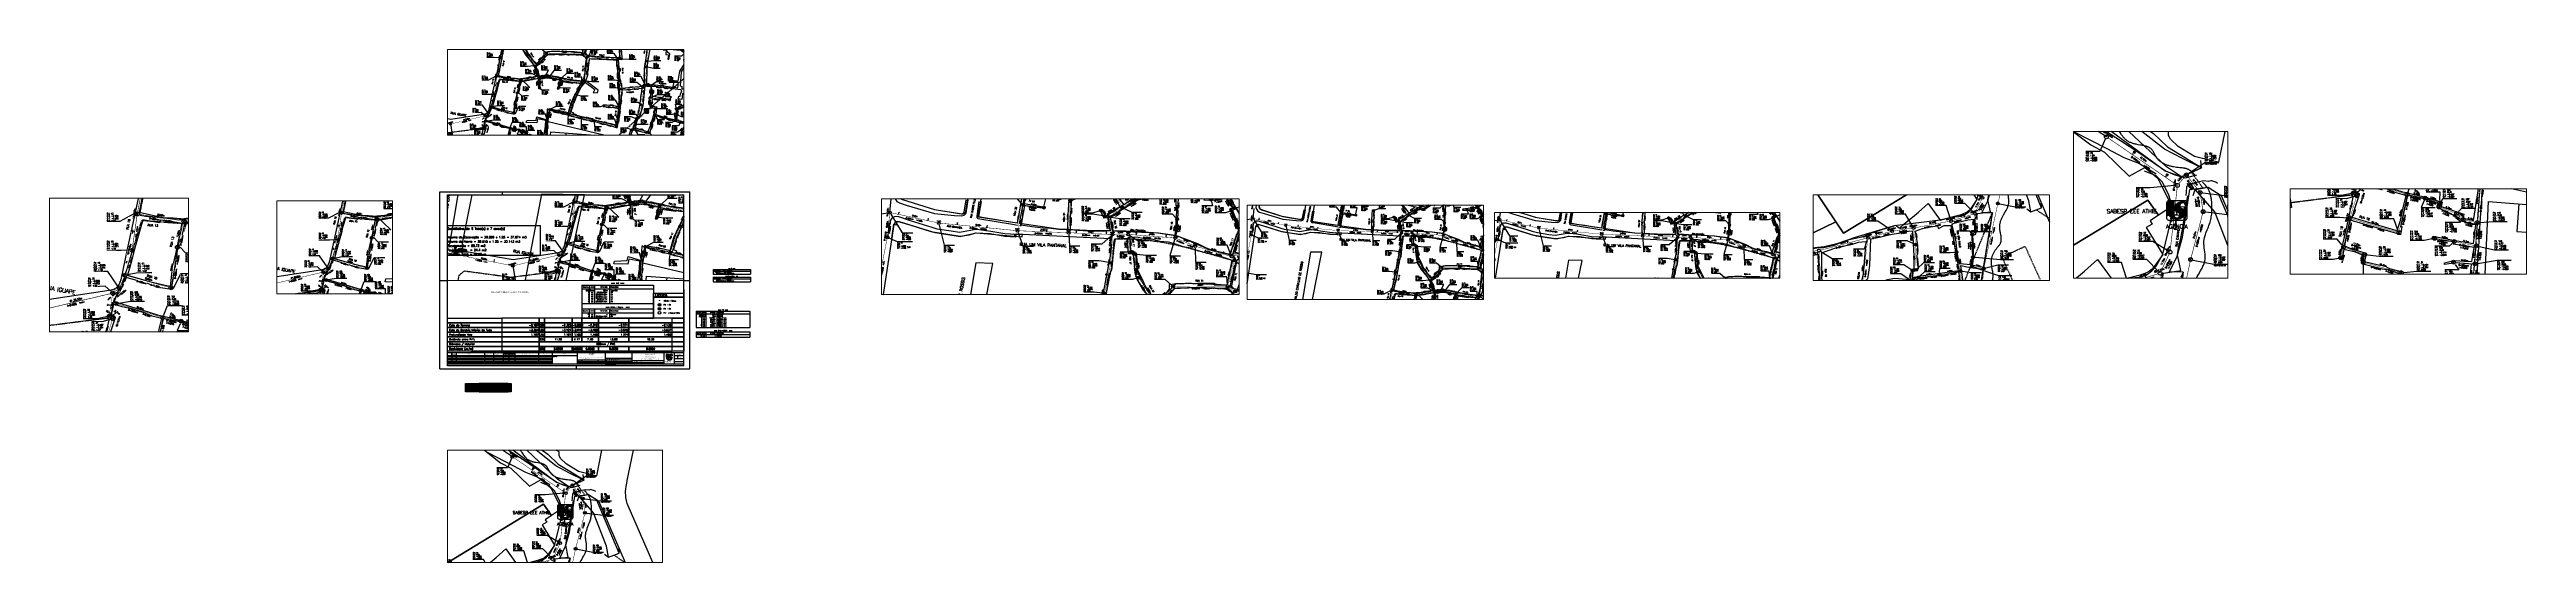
# Paper-space layout 'NS005' of a CAD drawing. Extents: x -653 to 3491, y -324 to 534.
# The model-space entities are those that its viewports show. They can reach past a viewport. Long polylines and large blocks are cut down to what shows.
import ezdxf
from ezdxf.enums import TextEntityAlignment as Align

# ---------------------------------------------------------------- set-up
doc = ezdxf.new("R2010")
doc.units = 0
doc.header["$LTSCALE"] = 6.5
doc.header["$PDMODE"] = 3
doc.header["$PDSIZE"] = -0.3
for name, pattern in [('CENTER2', [1.125, 0.75, -0.125, 0.125, -0.125]), ('DASHED', [0.75, 0.5, -0.25]), ('LIN0', [0])]:
    doc.linetypes.add(name, pattern=pattern)
doc.layers.get('0').update_dxf_attribs({"linetype": 'CONTINUOUS'})
for name, color, linetype in [('AL-ESGOTO', 30, 'CONTINUOUS'), ('ATRIBUTO', 7, 'CONTINUOUS'), ('Control', 7, 'CONTINUOUS'), ('Control_Mark', 7, 'CONTINUOUS'), ('Control_point_desc_Mark', 7, 'CONTINUOUS'), ('Córrego', 170, 'CONTINUOUS'), ('EDIF-NAOPRO', 4, 'DASHED'), ('EDIF-PROPRIA', 4, 'CONTINUOUS'), ('EIXO-RIO-INV', 9, 'DASHED'), ('GUIA', 7, 'CONTINUOUS'), ('LISTAGEM_LINHA', 7, 'CONTINUOUS'), ('LISTAGEM_TEXTO', 7, 'CONTINUOUS'), ('MARGEM', 130, 'CONTINUOUS'), ('MURO', 251, 'CONTINUOUS'), ('PONTE', 3, 'CONTINUOUS'), ('PONTOS-Caixas - Esgoto_U', 1, 'CONTINUOUS'), ('PONTOS-CAIXAS_U', 1, 'CONTINUOUS'), ('PS_IND_COMPRIMENTO', 7, 'CONTINUOUS'), ('PS_IND_DIAMETRO', 7, 'CONTINUOUS'), ('PS_IND_FLUXO', 3, 'CONTINUOUS'), ('PS_IND_INCLINACAO', 7, 'CONTINUOUS'), ('PS_LINHA_QUADRO_LEGENDA', 8, 'CONTINUOUS'), ('PS_PERFIL_COTA_LIN', 7, 'CONTINUOUS'), ('PS_PERFIL_COTA_TXT', 5, 'CONTINUOUS'), ('PS_PONTOS_IDENTIFICACAO_LIN', 7, 'CONTINUOUS'), ('PS_PONTOS_IDENTIFICACAO_TXT', 7, 'CONTINUOUS'), ('PS_TEXTO_QUADRO_LEGENDA', 7, 'CONTINUOUS'), ('QUADRA-DEF', 7, 'CONTINUOUS'), ('QUADRA-INDEF', 7, 'CENTER2'), ('SIMBOLOS', 2, 'CONTINUOUS'), ('T-MARGEM', 7, 'CONTINUOUS'), ('T_Ptos', 7, 'CONTINUOUS'), ('TUBO_PVC', 1, 'CONTINUOUS'), ('TXT-EDIF', 2, 'CONTINUOUS'), ('TXT-LOGRAD', 3, 'CONTINUOUS')]:
    doc.layers.add(name, color=color, linetype=linetype)
doc.layers.add('INDICAÇÃO', color=4, linetype='LIN0', lineweight=20, true_color=0x00ffff)
doc.layers.add('ORIGINAL ASSINADO', color=1, linetype='CONTINUOUS', lineweight=50, plot=False)
doc.styles.add('1-1000  -  RÉGUA 100', font='romans.shx', dxfattribs={"height": 2.5})
doc.styles.add('1mm', font='romans.shx', dxfattribs={"height": 0.5})
doc.styles.add('Formato', font='swissel.ttf')
doc.styles.add('MONOTXT', font='MONOTXT', dxfattribs={"height": 0.2})
doc.styles.add('ROMANS', font='romans.shx')
doc.styles.add('SABESP', font='ROMANS.shx', dxfattribs={"height": 2})
doc.styles.get("Standard").update_dxf_attribs({"font": 'simplex.shx'})
doc.styles.add('TEXTOS RUAS', font='arial.ttf')
picture_1 = doc.add_image_def('image1.ecw', size_in_pixel=(49668, 39849))

# ---------------------------------------------------------------- blocks, each defined once
blk = doc.blocks.new('*U352')
at = {"layer": 'T-MARGEM'}
blk.add_line((0, 0), (0, 0.2), dxfattribs=at)
at = {"layer": 'T-MARGEM', "const_width": 0.025, "flags": 128}
blk.add_lwpolyline([(-0.01, 0, 1), (0.01, 0, 1)], format="xyb", close=True, dxfattribs=at)
blk = doc.blocks.new('*U351', base_point=(4191.73, 1118.97))
for p, q in [((4191.56, 1119.14), (4191.9, 1118.8)), ((4191.9, 1119.14), (4191.56, 1118.8))]:
    blk.add_line(p, q)
blk.add_circle((4191.73, 1118.97), 0.24)
blk = doc.blocks.new('*U350', base_point=(4191.73, 1118.97))
for p, q in [((4191.56, 1119.14), (4191.9, 1118.8)), ((4191.9, 1119.14), (4191.56, 1118.8))]:
    blk.add_line(p, q)
blk.add_circle((4191.73, 1118.97), 0.24)
blk = doc.blocks.new('*U349', base_point=(362285.52, 7352579.72))
at = {"layer": 'GUIA'}
blk.add_circle((362285.52, 7352579.72), 0.24, dxfattribs=at)
blk = doc.blocks.new('*U1', base_point=(362285.52, 7352579.72))
at = {"layer": 'GUIA'}
blk.add_circle((362285.52, 7352579.72), 0.24, dxfattribs=at)
blk = doc.blocks.new('*U3', base_point=(362285.52, 7352579.72))
at = {"layer": 'GUIA'}
blk.add_circle((362285.52, 7352579.72), 0.24, dxfattribs=at)
blk = doc.blocks.new('*U4', base_point=(362285.52, 7352579.72))
at = {"layer": 'GUIA'}
blk.add_circle((362285.52, 7352579.72), 0.24, dxfattribs=at)
blk = doc.blocks.new('*U5', base_point=(362285.52, 7352579.72))
at = {"layer": 'GUIA'}
blk.add_circle((362285.52, 7352579.72), 0.24, dxfattribs=at)
blk = doc.blocks.new('*U6', base_point=(362285.52, 7352579.72))
at = {"layer": 'GUIA'}
blk.add_circle((362285.52, 7352579.72), 0.24, dxfattribs=at)
blk = doc.blocks.new('*U7', base_point=(362285.52, 7352579.72))
at = {"layer": 'GUIA'}
blk.add_circle((362285.52, 7352579.72), 0.24, dxfattribs=at)
blk = doc.blocks.new('*U8', base_point=(362285.52, 7352579.72))
at = {"layer": 'GUIA'}
blk.add_circle((362285.52, 7352579.72), 0.24, dxfattribs=at)
blk = doc.blocks.new('*U9', base_point=(362285.52, 7352579.72))
at = {"layer": 'GUIA'}
blk.add_circle((362285.52, 7352579.72), 0.24, dxfattribs=at)
blk = doc.blocks.new('*U10', base_point=(362285.52, 7352579.72))
at = {"layer": 'GUIA'}
blk.add_circle((362285.52, 7352579.72), 0.24, dxfattribs=at)
blk = doc.blocks.new('*U11', base_point=(362285.52, 7352579.72))
at = {"layer": 'GUIA'}
blk.add_circle((362285.52, 7352579.72), 0.24, dxfattribs=at)
blk = doc.blocks.new('*U12', base_point=(362285.52, 7352579.72))
at = {"layer": 'GUIA'}
blk.add_circle((362285.52, 7352579.72), 0.24, dxfattribs=at)
blk = doc.blocks.new('*U13', base_point=(362285.52, 7352579.72))
at = {"layer": 'GUIA'}
blk.add_circle((362285.52, 7352579.72), 0.24, dxfattribs=at)
blk = doc.blocks.new('*U14', base_point=(362285.52, 7352579.72))
at = {"layer": 'GUIA'}
blk.add_circle((362285.52, 7352579.72), 0.24, dxfattribs=at)
blk = doc.blocks.new('*U15', base_point=(362285.52, 7352579.72))
at = {"layer": 'GUIA'}
blk.add_circle((362285.52, 7352579.72), 0.24, dxfattribs=at)
blk = doc.blocks.new('*U16', base_point=(362285.52, 7352579.72))
at = {"layer": 'GUIA'}
blk.add_circle((362285.52, 7352579.72), 0.24, dxfattribs=at)
blk = doc.blocks.new('*U17', base_point=(362285.52, 7352579.72))
at = {"layer": 'GUIA'}
blk.add_circle((362285.52, 7352579.72), 0.24, dxfattribs=at)
blk = doc.blocks.new('*U18', base_point=(362285.52, 7352579.72))
at = {"layer": 'GUIA'}
blk.add_circle((362285.52, 7352579.72), 0.24, dxfattribs=at)
blk = doc.blocks.new('*U19', base_point=(362285.52, 7352579.72))
at = {"layer": 'GUIA'}
blk.add_circle((362285.52, 7352579.72), 0.24, dxfattribs=at)
blk = doc.blocks.new('*U25', base_point=(4191.73, 1118.97))
for p, q in [((4191.56, 1119.14), (4191.9, 1118.8)), ((4191.9, 1119.14), (4191.56, 1118.8))]:
    blk.add_line(p, q)
blk.add_circle((4191.73, 1118.97), 0.24)
blk = doc.blocks.new('*U26', base_point=(4191.73, 1118.97))
for p, q in [((4191.56, 1119.14), (4191.9, 1118.8)), ((4191.9, 1119.14), (4191.56, 1118.8))]:
    blk.add_line(p, q)
blk.add_circle((4191.73, 1118.97), 0.24)
blk = doc.blocks.new('*U29', base_point=(4191.73, 1118.97))
for p, q in [((4191.56, 1119.14), (4191.9, 1118.8)), ((4191.9, 1119.14), (4191.56, 1118.8))]:
    blk.add_line(p, q)
blk.add_circle((4191.73, 1118.97), 0.24)
blk = doc.blocks.new('*U30', base_point=(4191.73, 1118.97))
for p, q in [((4191.56, 1119.14), (4191.9, 1118.8)), ((4191.9, 1119.14), (4191.56, 1118.8))]:
    blk.add_line(p, q)
blk.add_circle((4191.73, 1118.97), 0.24)
blk = doc.blocks.new('*U31', base_point=(4191.73, 1118.97))
for p, q in [((4191.56, 1119.14), (4191.9, 1118.8)), ((4191.9, 1119.14), (4191.56, 1118.8))]:
    blk.add_line(p, q)
blk.add_circle((4191.73, 1118.97), 0.24)
blk = doc.blocks.new('*U32', base_point=(4191.73, 1118.97))
for p, q in [((4191.56, 1119.14), (4191.9, 1118.8)), ((4191.9, 1119.14), (4191.56, 1118.8))]:
    blk.add_line(p, q)
blk.add_circle((4191.73, 1118.97), 0.24)
blk = doc.blocks.new('*U33', base_point=(4191.73, 1118.97))
for p, q in [((4191.56, 1119.14), (4191.9, 1118.8)), ((4191.9, 1119.14), (4191.56, 1118.8))]:
    blk.add_line(p, q)
blk.add_circle((4191.73, 1118.97), 0.24)
blk = doc.blocks.new('*U34', base_point=(4191.73, 1118.97))
for p, q in [((4191.56, 1119.14), (4191.9, 1118.8)), ((4191.9, 1119.14), (4191.56, 1118.8))]:
    blk.add_line(p, q)
blk.add_circle((4191.73, 1118.97), 0.24)
blk = doc.blocks.new('*U36', base_point=(4191.73, 1118.97))
for p, q in [((4191.56, 1119.14), (4191.9, 1118.8)), ((4191.9, 1119.14), (4191.56, 1118.8))]:
    blk.add_line(p, q)
blk.add_circle((4191.73, 1118.97), 0.24)
blk = doc.blocks.new('*U37', base_point=(4191.73, 1118.97))
for p, q in [((4191.56, 1119.14), (4191.9, 1118.8)), ((4191.9, 1119.14), (4191.56, 1118.8))]:
    blk.add_line(p, q)
blk.add_circle((4191.73, 1118.97), 0.24)
blk = doc.blocks.new('*U38', base_point=(4191.73, 1118.97))
for p, q in [((4191.56, 1119.14), (4191.9, 1118.8)), ((4191.9, 1119.14), (4191.56, 1118.8))]:
    blk.add_line(p, q)
blk.add_circle((4191.73, 1118.97), 0.24)
blk = doc.blocks.new('*U39', base_point=(4191.73, 1118.97))
for p, q in [((4191.56, 1119.14), (4191.9, 1118.8)), ((4191.9, 1119.14), (4191.56, 1118.8))]:
    blk.add_line(p, q)
blk.add_circle((4191.73, 1118.97), 0.24)
blk = doc.blocks.new('*U43', base_point=(4191.73, 1118.97))
for p, q in [((4191.56, 1119.14), (4191.9, 1118.8)), ((4191.9, 1119.14), (4191.56, 1118.8))]:
    blk.add_line(p, q)
blk.add_circle((4191.73, 1118.97), 0.24)
blk = doc.blocks.new('*U44', base_point=(4191.73, 1118.97))
for p, q in [((4191.56, 1119.14), (4191.9, 1118.8)), ((4191.9, 1119.14), (4191.56, 1118.8))]:
    blk.add_line(p, q)
blk.add_circle((4191.73, 1118.97), 0.24)
blk = doc.blocks.new('*U45', base_point=(4191.73, 1118.97))
for p, q in [((4191.56, 1119.14), (4191.9, 1118.8)), ((4191.9, 1119.14), (4191.56, 1118.8))]:
    blk.add_line(p, q)
blk.add_circle((4191.73, 1118.97), 0.24)
blk = doc.blocks.new('*U46', base_point=(4191.73, 1118.97))
for p, q in [((4191.56, 1119.14), (4191.9, 1118.8)), ((4191.9, 1119.14), (4191.56, 1118.8))]:
    blk.add_line(p, q)
blk.add_circle((4191.73, 1118.97), 0.24)
blk = doc.blocks.new('*U47', base_point=(4191.73, 1118.97))
for p, q in [((4191.56, 1119.14), (4191.9, 1118.8)), ((4191.9, 1119.14), (4191.56, 1118.8))]:
    blk.add_line(p, q)
blk.add_circle((4191.73, 1118.97), 0.24)
blk = doc.blocks.new('*U48', base_point=(4191.73, 1118.97))
for p, q in [((4191.56, 1119.14), (4191.9, 1118.8)), ((4191.9, 1119.14), (4191.56, 1118.8))]:
    blk.add_line(p, q)
blk.add_circle((4191.73, 1118.97), 0.24)
blk = doc.blocks.new('*U49', base_point=(4191.73, 1118.97))
for p, q in [((4191.56, 1119.14), (4191.9, 1118.8)), ((4191.9, 1119.14), (4191.56, 1118.8))]:
    blk.add_line(p, q)
blk.add_circle((4191.73, 1118.97), 0.24)
blk = doc.blocks.new('*U50', base_point=(4191.73, 1118.97))
for p, q in [((4191.56, 1119.14), (4191.9, 1118.8)), ((4191.9, 1119.14), (4191.56, 1118.8))]:
    blk.add_line(p, q)
blk.add_circle((4191.73, 1118.97), 0.24)
blk = doc.blocks.new('*U51', base_point=(4191.73, 1118.97))
for p, q in [((4191.56, 1119.14), (4191.9, 1118.8)), ((4191.9, 1119.14), (4191.56, 1118.8))]:
    blk.add_line(p, q)
blk.add_circle((4191.73, 1118.97), 0.24)
blk = doc.blocks.new('*U52', base_point=(4191.73, 1118.97))
for p, q in [((4191.56, 1119.14), (4191.9, 1118.8)), ((4191.9, 1119.14), (4191.56, 1118.8))]:
    blk.add_line(p, q)
blk.add_circle((4191.73, 1118.97), 0.24)
blk = doc.blocks.new('*U53', base_point=(4191.73, 1118.97))
for p, q in [((4191.56, 1119.14), (4191.9, 1118.8)), ((4191.9, 1119.14), (4191.56, 1118.8))]:
    blk.add_line(p, q)
blk.add_circle((4191.73, 1118.97), 0.24)
blk = doc.blocks.new('*U54', base_point=(4191.73, 1118.97))
for p, q in [((4191.56, 1119.14), (4191.9, 1118.8)), ((4191.9, 1119.14), (4191.56, 1118.8))]:
    blk.add_line(p, q)
blk.add_circle((4191.73, 1118.97), 0.24)
blk = doc.blocks.new('*U55', base_point=(4191.73, 1118.97))
for p, q in [((4191.56, 1119.14), (4191.9, 1118.8)), ((4191.9, 1119.14), (4191.56, 1118.8))]:
    blk.add_line(p, q)
blk.add_circle((4191.73, 1118.97), 0.24)
blk = doc.blocks.new('*U56', base_point=(4191.73, 1118.97))
for p, q in [((4191.56, 1119.14), (4191.9, 1118.8)), ((4191.9, 1119.14), (4191.56, 1118.8))]:
    blk.add_line(p, q)
blk.add_circle((4191.73, 1118.97), 0.24)
blk = doc.blocks.new('*U57', base_point=(4191.73, 1118.97))
for p, q in [((4191.56, 1119.14), (4191.9, 1118.8)), ((4191.9, 1119.14), (4191.56, 1118.8))]:
    blk.add_line(p, q)
blk.add_circle((4191.73, 1118.97), 0.24)
blk = doc.blocks.new('*U58', base_point=(4191.73, 1118.97))
for p, q in [((4191.56, 1119.14), (4191.9, 1118.8)), ((4191.9, 1119.14), (4191.56, 1118.8))]:
    blk.add_line(p, q)
blk.add_circle((4191.73, 1118.97), 0.24)
blk = doc.blocks.new('*U59', base_point=(4191.73, 1118.97))
for p, q in [((4191.56, 1119.14), (4191.9, 1118.8)), ((4191.9, 1119.14), (4191.56, 1118.8))]:
    blk.add_line(p, q)
blk.add_circle((4191.73, 1118.97), 0.24)
blk = doc.blocks.new('*U60', base_point=(4191.73, 1118.97))
for p, q in [((4191.56, 1119.14), (4191.9, 1118.8)), ((4191.9, 1119.14), (4191.56, 1118.8))]:
    blk.add_line(p, q)
blk.add_circle((4191.73, 1118.97), 0.24)
blk = doc.blocks.new('*U61', base_point=(4191.73, 1118.97))
for p, q in [((4191.56, 1119.14), (4191.9, 1118.8)), ((4191.9, 1119.14), (4191.56, 1118.8))]:
    blk.add_line(p, q)
blk.add_circle((4191.73, 1118.97), 0.24)
blk = doc.blocks.new('*U62', base_point=(4191.73, 1118.97))
for p, q in [((4191.56, 1119.14), (4191.9, 1118.8)), ((4191.9, 1119.14), (4191.56, 1118.8))]:
    blk.add_line(p, q)
blk.add_circle((4191.73, 1118.97), 0.24)
blk = doc.blocks.new('*U63', base_point=(4191.73, 1118.97))
for p, q in [((4191.56, 1119.14), (4191.9, 1118.8)), ((4191.9, 1119.14), (4191.56, 1118.8))]:
    blk.add_line(p, q)
blk.add_circle((4191.73, 1118.97), 0.24)
blk = doc.blocks.new('*U64', base_point=(4191.73, 1118.97))
for p, q in [((4191.56, 1119.14), (4191.9, 1118.8)), ((4191.9, 1119.14), (4191.56, 1118.8))]:
    blk.add_line(p, q)
blk.add_circle((4191.73, 1118.97), 0.24)
blk = doc.blocks.new('*U65', base_point=(4191.73, 1118.97))
for p, q in [((4191.56, 1119.14), (4191.9, 1118.8)), ((4191.9, 1119.14), (4191.56, 1118.8))]:
    blk.add_line(p, q)
blk.add_circle((4191.73, 1118.97), 0.24)
blk = doc.blocks.new('*U66', base_point=(4191.73, 1118.97))
for p, q in [((4191.56, 1119.14), (4191.9, 1118.8)), ((4191.9, 1119.14), (4191.56, 1118.8))]:
    blk.add_line(p, q)
blk.add_circle((4191.73, 1118.97), 0.24)
blk = doc.blocks.new('*U68', base_point=(4191.73, 1118.97))
for p, q in [((4191.56, 1119.14), (4191.9, 1118.8)), ((4191.9, 1119.14), (4191.56, 1118.8))]:
    blk.add_line(p, q)
blk.add_circle((4191.73, 1118.97), 0.24)
blk = doc.blocks.new('*U69', base_point=(4191.73, 1118.97))
for p, q in [((4191.56, 1119.14), (4191.9, 1118.8)), ((4191.9, 1119.14), (4191.56, 1118.8))]:
    blk.add_line(p, q)
blk.add_circle((4191.73, 1118.97), 0.24)
blk = doc.blocks.new('*U70', base_point=(4191.73, 1118.97))
for p, q in [((4191.56, 1119.14), (4191.9, 1118.8)), ((4191.9, 1119.14), (4191.56, 1118.8))]:
    blk.add_line(p, q)
blk.add_circle((4191.73, 1118.97), 0.24)
blk = doc.blocks.new('*U71', base_point=(4191.73, 1118.97))
for p, q in [((4191.56, 1119.14), (4191.9, 1118.8)), ((4191.9, 1119.14), (4191.56, 1118.8))]:
    blk.add_line(p, q)
blk.add_circle((4191.73, 1118.97), 0.24)
blk = doc.blocks.new('*U72', base_point=(4191.73, 1118.97))
for p, q in [((4191.56, 1119.14), (4191.9, 1118.8)), ((4191.9, 1119.14), (4191.56, 1118.8))]:
    blk.add_line(p, q)
blk.add_circle((4191.73, 1118.97), 0.24)
blk = doc.blocks.new('*U73', base_point=(4191.73, 1118.97))
for p, q in [((4191.56, 1119.14), (4191.9, 1118.8)), ((4191.9, 1119.14), (4191.56, 1118.8))]:
    blk.add_line(p, q)
blk.add_circle((4191.73, 1118.97), 0.24)
blk = doc.blocks.new('*U74', base_point=(4191.73, 1118.97))
for p, q in [((4191.56, 1119.14), (4191.9, 1118.8)), ((4191.9, 1119.14), (4191.56, 1118.8))]:
    blk.add_line(p, q)
blk.add_circle((4191.73, 1118.97), 0.24)
blk = doc.blocks.new('*U75', base_point=(4191.73, 1118.97))
for p, q in [((4191.56, 1119.14), (4191.9, 1118.8)), ((4191.9, 1119.14), (4191.56, 1118.8))]:
    blk.add_line(p, q)
blk.add_circle((4191.73, 1118.97), 0.24)
blk = doc.blocks.new('*U76', base_point=(4191.73, 1118.97))
for p, q in [((4191.56, 1119.14), (4191.9, 1118.8)), ((4191.9, 1119.14), (4191.56, 1118.8))]:
    blk.add_line(p, q)
blk.add_circle((4191.73, 1118.97), 0.24)
blk = doc.blocks.new('*U77', base_point=(4191.73, 1118.97))
for p, q in [((4191.56, 1119.14), (4191.9, 1118.8)), ((4191.9, 1119.14), (4191.56, 1118.8))]:
    blk.add_line(p, q)
blk.add_circle((4191.73, 1118.97), 0.24)
blk = doc.blocks.new('*U78', base_point=(4191.73, 1118.97))
for p, q in [((4191.56, 1119.14), (4191.9, 1118.8)), ((4191.9, 1119.14), (4191.56, 1118.8))]:
    blk.add_line(p, q)
blk.add_circle((4191.73, 1118.97), 0.24)
blk = doc.blocks.new('*U79', base_point=(4191.73, 1118.97))
for p, q in [((4191.56, 1119.14), (4191.9, 1118.8)), ((4191.9, 1119.14), (4191.56, 1118.8))]:
    blk.add_line(p, q)
blk.add_circle((4191.73, 1118.97), 0.24)
blk = doc.blocks.new('*U80', base_point=(4191.73, 1118.97))
for p, q in [((4191.56, 1119.14), (4191.9, 1118.8)), ((4191.9, 1119.14), (4191.56, 1118.8))]:
    blk.add_line(p, q)
blk.add_circle((4191.73, 1118.97), 0.24)
blk = doc.blocks.new('*U81', base_point=(4191.73, 1118.97))
for p, q in [((4191.56, 1119.14), (4191.9, 1118.8)), ((4191.9, 1119.14), (4191.56, 1118.8))]:
    blk.add_line(p, q)
blk.add_circle((4191.73, 1118.97), 0.24)
blk = doc.blocks.new('*U82', base_point=(4191.73, 1118.97))
for p, q in [((4191.56, 1119.14), (4191.9, 1118.8)), ((4191.9, 1119.14), (4191.56, 1118.8))]:
    blk.add_line(p, q)
blk.add_circle((4191.73, 1118.97), 0.24)
blk = doc.blocks.new('*U83', base_point=(4191.73, 1118.97))
for p, q in [((4191.56, 1119.14), (4191.9, 1118.8)), ((4191.9, 1119.14), (4191.56, 1118.8))]:
    blk.add_line(p, q)
blk.add_circle((4191.73, 1118.97), 0.24)
blk = doc.blocks.new('*U84', base_point=(4191.73, 1118.97))
for p, q in [((4191.56, 1119.14), (4191.9, 1118.8)), ((4191.9, 1119.14), (4191.56, 1118.8))]:
    blk.add_line(p, q)
blk.add_circle((4191.73, 1118.97), 0.24)
blk = doc.blocks.new('*U85', base_point=(4191.73, 1118.97))
for p, q in [((4191.56, 1119.14), (4191.9, 1118.8)), ((4191.9, 1119.14), (4191.56, 1118.8))]:
    blk.add_line(p, q)
blk.add_circle((4191.73, 1118.97), 0.24)
blk = doc.blocks.new('*U86', base_point=(4191.73, 1118.97))
for p, q in [((4191.56, 1119.14), (4191.9, 1118.8)), ((4191.9, 1119.14), (4191.56, 1118.8))]:
    blk.add_line(p, q)
blk.add_circle((4191.73, 1118.97), 0.24)
blk = doc.blocks.new('*U87', base_point=(4191.73, 1118.97))
for p, q in [((4191.56, 1119.14), (4191.9, 1118.8)), ((4191.9, 1119.14), (4191.56, 1118.8))]:
    blk.add_line(p, q)
blk.add_circle((4191.73, 1118.97), 0.24)
blk = doc.blocks.new('*U88', base_point=(4191.73, 1118.97))
for p, q in [((4191.56, 1119.14), (4191.9, 1118.8)), ((4191.9, 1119.14), (4191.56, 1118.8))]:
    blk.add_line(p, q)
blk.add_circle((4191.73, 1118.97), 0.24)
blk = doc.blocks.new('*U89', base_point=(4191.73, 1118.97))
for p, q in [((4191.56, 1119.14), (4191.9, 1118.8)), ((4191.9, 1119.14), (4191.56, 1118.8))]:
    blk.add_line(p, q)
blk.add_circle((4191.73, 1118.97), 0.24)
blk = doc.blocks.new('*U90', base_point=(4191.73, 1118.97))
for p, q in [((4191.56, 1119.14), (4191.9, 1118.8)), ((4191.9, 1119.14), (4191.56, 1118.8))]:
    blk.add_line(p, q)
blk.add_circle((4191.73, 1118.97), 0.24)
blk = doc.blocks.new('*U91', base_point=(4191.73, 1118.97))
for p, q in [((4191.56, 1119.14), (4191.9, 1118.8)), ((4191.9, 1119.14), (4191.56, 1118.8))]:
    blk.add_line(p, q)
blk.add_circle((4191.73, 1118.97), 0.24)
blk = doc.blocks.new('*U92', base_point=(4191.73, 1118.97))
for p, q in [((4191.56, 1119.14), (4191.9, 1118.8)), ((4191.9, 1119.14), (4191.56, 1118.8))]:
    blk.add_line(p, q)
blk.add_circle((4191.73, 1118.97), 0.24)
blk = doc.blocks.new('*U93', base_point=(4191.73, 1118.97))
for p, q in [((4191.56, 1119.14), (4191.9, 1118.8)), ((4191.9, 1119.14), (4191.56, 1118.8))]:
    blk.add_line(p, q)
blk.add_circle((4191.73, 1118.97), 0.24)
blk = doc.blocks.new('*U94', base_point=(4191.73, 1118.97))
for p, q in [((4191.56, 1119.14), (4191.9, 1118.8)), ((4191.9, 1119.14), (4191.56, 1118.8))]:
    blk.add_line(p, q)
blk.add_circle((4191.73, 1118.97), 0.24)
blk = doc.blocks.new('*U95', base_point=(4191.73, 1118.97))
for p, q in [((4191.56, 1119.14), (4191.9, 1118.8)), ((4191.9, 1119.14), (4191.56, 1118.8))]:
    blk.add_line(p, q)
blk.add_circle((4191.73, 1118.97), 0.24)
blk = doc.blocks.new('*U96', base_point=(4191.73, 1118.97))
for p, q in [((4191.56, 1119.14), (4191.9, 1118.8)), ((4191.9, 1119.14), (4191.56, 1118.8))]:
    blk.add_line(p, q)
blk.add_circle((4191.73, 1118.97), 0.24)
blk = doc.blocks.new('*U97', base_point=(4191.73, 1118.97))
for p, q in [((4191.56, 1119.14), (4191.9, 1118.8)), ((4191.9, 1119.14), (4191.56, 1118.8))]:
    blk.add_line(p, q)
blk.add_circle((4191.73, 1118.97), 0.24)
blk = doc.blocks.new('*U98', base_point=(4191.73, 1118.97))
for p, q in [((4191.56, 1119.14), (4191.9, 1118.8)), ((4191.9, 1119.14), (4191.56, 1118.8))]:
    blk.add_line(p, q)
blk.add_circle((4191.73, 1118.97), 0.24)
blk = doc.blocks.new('*U99', base_point=(4191.73, 1118.97))
for p, q in [((4191.56, 1119.14), (4191.9, 1118.8)), ((4191.9, 1119.14), (4191.56, 1118.8))]:
    blk.add_line(p, q)
blk.add_circle((4191.73, 1118.97), 0.24)
blk = doc.blocks.new('*U100', base_point=(4191.73, 1118.97))
for p, q in [((4191.56, 1119.14), (4191.9, 1118.8)), ((4191.9, 1119.14), (4191.56, 1118.8))]:
    blk.add_line(p, q)
blk.add_circle((4191.73, 1118.97), 0.24)
blk = doc.blocks.new('*U101', base_point=(4191.73, 1118.97))
for p, q in [((4191.56, 1119.14), (4191.9, 1118.8)), ((4191.9, 1119.14), (4191.56, 1118.8))]:
    blk.add_line(p, q)
blk.add_circle((4191.73, 1118.97), 0.24)
blk = doc.blocks.new('*U102', base_point=(4191.73, 1118.97))
for p, q in [((4191.56, 1119.14), (4191.9, 1118.8)), ((4191.9, 1119.14), (4191.56, 1118.8))]:
    blk.add_line(p, q)
blk.add_circle((4191.73, 1118.97), 0.24)
blk = doc.blocks.new('*U103', base_point=(4191.73, 1118.97))
for p, q in [((4191.56, 1119.14), (4191.9, 1118.8)), ((4191.9, 1119.14), (4191.56, 1118.8))]:
    blk.add_line(p, q)
blk.add_circle((4191.73, 1118.97), 0.24)
blk = doc.blocks.new('*U104', base_point=(4191.73, 1118.97))
for p, q in [((4191.56, 1119.14), (4191.9, 1118.8)), ((4191.9, 1119.14), (4191.56, 1118.8))]:
    blk.add_line(p, q)
blk.add_circle((4191.73, 1118.97), 0.24)
blk = doc.blocks.new('*U105', base_point=(4191.73, 1118.97))
for p, q in [((4191.56, 1119.14), (4191.9, 1118.8)), ((4191.9, 1119.14), (4191.56, 1118.8))]:
    blk.add_line(p, q)
blk.add_circle((4191.73, 1118.97), 0.24)
blk = doc.blocks.new('*U116', base_point=(4191.73, 1118.97))
for p, q in [((4191.56, 1119.14), (4191.9, 1118.8)), ((4191.9, 1119.14), (4191.56, 1118.8))]:
    blk.add_line(p, q)
blk.add_circle((4191.73, 1118.97), 0.24)
blk = doc.blocks.new('*U117', base_point=(4191.73, 1118.97))
for p, q in [((4191.56, 1119.14), (4191.9, 1118.8)), ((4191.9, 1119.14), (4191.56, 1118.8))]:
    blk.add_line(p, q)
blk.add_circle((4191.73, 1118.97), 0.24)
blk = doc.blocks.new('*U123', base_point=(4191.73, 1118.97))
for p, q in [((4191.56, 1119.14), (4191.9, 1118.8)), ((4191.9, 1119.14), (4191.56, 1118.8))]:
    blk.add_line(p, q)
blk.add_circle((4191.73, 1118.97), 0.24)
blk = doc.blocks.new('*U124', base_point=(4191.73, 1118.97))
for p, q in [((4191.56, 1119.14), (4191.9, 1118.8)), ((4191.9, 1119.14), (4191.56, 1118.8))]:
    blk.add_line(p, q)
blk.add_circle((4191.73, 1118.97), 0.24)
blk = doc.blocks.new('*U125', base_point=(4191.73, 1118.97))
for p, q in [((4191.56, 1119.14), (4191.9, 1118.8)), ((4191.9, 1119.14), (4191.56, 1118.8))]:
    blk.add_line(p, q)
blk.add_circle((4191.73, 1118.97), 0.24)
blk = doc.blocks.new('*U126', base_point=(4191.73, 1118.97))
for p, q in [((4191.56, 1119.14), (4191.9, 1118.8)), ((4191.9, 1119.14), (4191.56, 1118.8))]:
    blk.add_line(p, q)
blk.add_circle((4191.73, 1118.97), 0.24)
blk = doc.blocks.new('*U127', base_point=(4191.73, 1118.97))
for p, q in [((4191.56, 1119.14), (4191.9, 1118.8)), ((4191.9, 1119.14), (4191.56, 1118.8))]:
    blk.add_line(p, q)
blk.add_circle((4191.73, 1118.97), 0.24)
blk = doc.blocks.new('*U128', base_point=(4191.73, 1118.97))
for p, q in [((4191.56, 1119.14), (4191.9, 1118.8)), ((4191.9, 1119.14), (4191.56, 1118.8))]:
    blk.add_line(p, q)
blk.add_circle((4191.73, 1118.97), 0.24)
blk = doc.blocks.new('*U129', base_point=(4191.73, 1118.97))
for p, q in [((4191.56, 1119.14), (4191.9, 1118.8)), ((4191.9, 1119.14), (4191.56, 1118.8))]:
    blk.add_line(p, q)
blk.add_circle((4191.73, 1118.97), 0.24)
blk = doc.blocks.new('*U130', base_point=(4191.73, 1118.97))
for p, q in [((4191.56, 1119.14), (4191.9, 1118.8)), ((4191.9, 1119.14), (4191.56, 1118.8))]:
    blk.add_line(p, q)
blk.add_circle((4191.73, 1118.97), 0.24)
blk = doc.blocks.new('*U131', base_point=(4191.73, 1118.97))
for p, q in [((4191.56, 1119.14), (4191.9, 1118.8)), ((4191.9, 1119.14), (4191.56, 1118.8))]:
    blk.add_line(p, q)
blk.add_circle((4191.73, 1118.97), 0.24)
blk = doc.blocks.new('*U134', base_point=(4191.73, 1118.97))
for p, q in [((4191.56, 1119.14), (4191.9, 1118.8)), ((4191.9, 1119.14), (4191.56, 1118.8))]:
    blk.add_line(p, q)
blk.add_circle((4191.73, 1118.97), 0.24)
blk = doc.blocks.new('*U135', base_point=(4191.73, 1118.97))
for p, q in [((4191.56, 1119.14), (4191.9, 1118.8)), ((4191.9, 1119.14), (4191.56, 1118.8))]:
    blk.add_line(p, q)
blk.add_circle((4191.73, 1118.97), 0.24)
blk = doc.blocks.new('*U136', base_point=(4191.73, 1118.97))
for p, q in [((4191.56, 1119.14), (4191.9, 1118.8)), ((4191.9, 1119.14), (4191.56, 1118.8))]:
    blk.add_line(p, q)
blk.add_circle((4191.73, 1118.97), 0.24)
blk = doc.blocks.new('*U137', base_point=(4191.73, 1118.97))
for p, q in [((4191.56, 1119.14), (4191.9, 1118.8)), ((4191.9, 1119.14), (4191.56, 1118.8))]:
    blk.add_line(p, q)
blk.add_circle((4191.73, 1118.97), 0.24)
blk = doc.blocks.new('*U138', base_point=(4191.73, 1118.97))
for p, q in [((4191.56, 1119.14), (4191.9, 1118.8)), ((4191.9, 1119.14), (4191.56, 1118.8))]:
    blk.add_line(p, q)
blk.add_circle((4191.73, 1118.97), 0.24)
blk = doc.blocks.new('*U139', base_point=(4191.73, 1118.97))
for p, q in [((4191.56, 1119.14), (4191.9, 1118.8)), ((4191.9, 1119.14), (4191.56, 1118.8))]:
    blk.add_line(p, q)
blk.add_circle((4191.73, 1118.97), 0.24)
blk = doc.blocks.new('*U145', base_point=(4191.73, 1118.97))
for p, q in [((4191.56, 1119.14), (4191.9, 1118.8)), ((4191.9, 1119.14), (4191.56, 1118.8))]:
    blk.add_line(p, q)
blk.add_circle((4191.73, 1118.97), 0.24)
blk = doc.blocks.new('*U146', base_point=(4191.73, 1118.97))
for p, q in [((4191.56, 1119.14), (4191.9, 1118.8)), ((4191.9, 1119.14), (4191.56, 1118.8))]:
    blk.add_line(p, q)
blk.add_circle((4191.73, 1118.97), 0.24)
blk = doc.blocks.new('*U147', base_point=(4191.73, 1118.97))
for p, q in [((4191.56, 1119.14), (4191.9, 1118.8)), ((4191.9, 1119.14), (4191.56, 1118.8))]:
    blk.add_line(p, q)
blk.add_circle((4191.73, 1118.97), 0.24)
blk = doc.blocks.new('*U148', base_point=(4191.73, 1118.97))
for p, q in [((4191.56, 1119.14), (4191.9, 1118.8)), ((4191.9, 1119.14), (4191.56, 1118.8))]:
    blk.add_line(p, q)
blk.add_circle((4191.73, 1118.97), 0.24)
blk = doc.blocks.new('*U149', base_point=(4191.73, 1118.97))
for p, q in [((4191.56, 1119.14), (4191.9, 1118.8)), ((4191.9, 1119.14), (4191.56, 1118.8))]:
    blk.add_line(p, q)
blk.add_circle((4191.73, 1118.97), 0.24)
blk = doc.blocks.new('*U152', base_point=(4191.73, 1118.97))
for p, q in [((4191.56, 1119.14), (4191.9, 1118.8)), ((4191.9, 1119.14), (4191.56, 1118.8))]:
    blk.add_line(p, q)
blk.add_circle((4191.73, 1118.97), 0.24)
blk = doc.blocks.new('*U153', base_point=(4191.73, 1118.97))
for p, q in [((4191.56, 1119.14), (4191.9, 1118.8)), ((4191.9, 1119.14), (4191.56, 1118.8))]:
    blk.add_line(p, q)
blk.add_circle((4191.73, 1118.97), 0.24)
blk = doc.blocks.new('*U154', base_point=(4191.73, 1118.97))
for p, q in [((4191.56, 1119.14), (4191.9, 1118.8)), ((4191.9, 1119.14), (4191.56, 1118.8))]:
    blk.add_line(p, q)
blk.add_circle((4191.73, 1118.97), 0.24)
blk = doc.blocks.new('*U155', base_point=(4191.73, 1118.97))
for p, q in [((4191.56, 1119.14), (4191.9, 1118.8)), ((4191.9, 1119.14), (4191.56, 1118.8))]:
    blk.add_line(p, q)
blk.add_circle((4191.73, 1118.97), 0.24)
blk = doc.blocks.new('*U156', base_point=(4191.73, 1118.97))
for p, q in [((4191.56, 1119.14), (4191.9, 1118.8)), ((4191.9, 1119.14), (4191.56, 1118.8))]:
    blk.add_line(p, q)
blk.add_circle((4191.73, 1118.97), 0.24)
blk = doc.blocks.new('*U158', base_point=(4191.73, 1118.97))
for p, q in [((4191.56, 1119.14), (4191.9, 1118.8)), ((4191.9, 1119.14), (4191.56, 1118.8))]:
    blk.add_line(p, q)
blk.add_circle((4191.73, 1118.97), 0.24)
blk = doc.blocks.new('*U159', base_point=(4191.73, 1118.97))
for p, q in [((4191.56, 1119.14), (4191.9, 1118.8)), ((4191.9, 1119.14), (4191.56, 1118.8))]:
    blk.add_line(p, q)
blk.add_circle((4191.73, 1118.97), 0.24)
blk = doc.blocks.new('*U160', base_point=(4191.73, 1118.97))
for p, q in [((4191.56, 1119.14), (4191.9, 1118.8)), ((4191.9, 1119.14), (4191.56, 1118.8))]:
    blk.add_line(p, q)
blk.add_circle((4191.73, 1118.97), 0.24)
blk = doc.blocks.new('*U161', base_point=(4191.73, 1118.97))
for p, q in [((4191.56, 1119.14), (4191.9, 1118.8)), ((4191.9, 1119.14), (4191.56, 1118.8))]:
    blk.add_line(p, q)
blk.add_circle((4191.73, 1118.97), 0.24)
blk = doc.blocks.new('*U162', base_point=(4191.73, 1118.97))
for p, q in [((4191.56, 1119.14), (4191.9, 1118.8)), ((4191.9, 1119.14), (4191.56, 1118.8))]:
    blk.add_line(p, q)
blk.add_circle((4191.73, 1118.97), 0.24)
blk = doc.blocks.new('*U163', base_point=(4191.73, 1118.97))
for p, q in [((4191.56, 1119.14), (4191.9, 1118.8)), ((4191.9, 1119.14), (4191.56, 1118.8))]:
    blk.add_line(p, q)
blk.add_circle((4191.73, 1118.97), 0.24)
blk = doc.blocks.new('*U164', base_point=(4191.73, 1118.97))
for p, q in [((4191.56, 1119.14), (4191.9, 1118.8)), ((4191.9, 1119.14), (4191.56, 1118.8))]:
    blk.add_line(p, q)
blk.add_circle((4191.73, 1118.97), 0.24)
blk = doc.blocks.new('*U165', base_point=(4191.73, 1118.97))
for p, q in [((4191.56, 1119.14), (4191.9, 1118.8)), ((4191.9, 1119.14), (4191.56, 1118.8))]:
    blk.add_line(p, q)
blk.add_circle((4191.73, 1118.97), 0.24)
blk = doc.blocks.new('*U166', base_point=(4191.73, 1118.97))
for p, q in [((4191.56, 1119.14), (4191.9, 1118.8)), ((4191.9, 1119.14), (4191.56, 1118.8))]:
    blk.add_line(p, q)
blk.add_circle((4191.73, 1118.97), 0.24)
blk = doc.blocks.new('*U167', base_point=(4191.73, 1118.97))
for p, q in [((4191.56, 1119.14), (4191.9, 1118.8)), ((4191.9, 1119.14), (4191.56, 1118.8))]:
    blk.add_line(p, q)
blk.add_circle((4191.73, 1118.97), 0.24)
blk = doc.blocks.new('*U185', base_point=(4191.73, 1118.97))
for p, q in [((4191.56, 1119.14), (4191.9, 1118.8)), ((4191.9, 1119.14), (4191.56, 1118.8))]:
    blk.add_line(p, q)
blk.add_circle((4191.73, 1118.97), 0.24)
blk = doc.blocks.new('*U186', base_point=(4191.73, 1118.97))
for p, q in [((4191.56, 1119.14), (4191.9, 1118.8)), ((4191.9, 1119.14), (4191.56, 1118.8))]:
    blk.add_line(p, q)
blk.add_circle((4191.73, 1118.97), 0.24)
blk = doc.blocks.new('*U187', base_point=(4191.73, 1118.97))
for p, q in [((4191.56, 1119.14), (4191.9, 1118.8)), ((4191.9, 1119.14), (4191.56, 1118.8))]:
    blk.add_line(p, q)
blk.add_circle((4191.73, 1118.97), 0.24)
blk = doc.blocks.new('*U188', base_point=(4191.73, 1118.97))
for p, q in [((4191.56, 1119.14), (4191.9, 1118.8)), ((4191.9, 1119.14), (4191.56, 1118.8))]:
    blk.add_line(p, q)
blk.add_circle((4191.73, 1118.97), 0.24)
blk = doc.blocks.new('*U189', base_point=(4191.73, 1118.97))
for p, q in [((4191.56, 1119.14), (4191.9, 1118.8)), ((4191.9, 1119.14), (4191.56, 1118.8))]:
    blk.add_line(p, q)
blk.add_circle((4191.73, 1118.97), 0.24)
blk = doc.blocks.new('*U190', base_point=(4191.73, 1118.97))
for p, q in [((4191.56, 1119.14), (4191.9, 1118.8)), ((4191.9, 1119.14), (4191.56, 1118.8))]:
    blk.add_line(p, q)
blk.add_circle((4191.73, 1118.97), 0.24)
blk = doc.blocks.new('*U191', base_point=(4191.73, 1118.97))
for p, q in [((4191.56, 1119.14), (4191.9, 1118.8)), ((4191.9, 1119.14), (4191.56, 1118.8))]:
    blk.add_line(p, q)
blk.add_circle((4191.73, 1118.97), 0.24)
blk = doc.blocks.new('*U192', base_point=(4191.73, 1118.97))
for p, q in [((4191.56, 1119.14), (4191.9, 1118.8)), ((4191.9, 1119.14), (4191.56, 1118.8))]:
    blk.add_line(p, q)
blk.add_circle((4191.73, 1118.97), 0.24)
blk = doc.blocks.new('*U193', base_point=(4191.73, 1118.97))
for p, q in [((4191.56, 1119.14), (4191.9, 1118.8)), ((4191.9, 1119.14), (4191.56, 1118.8))]:
    blk.add_line(p, q)
blk.add_circle((4191.73, 1118.97), 0.24)
blk = doc.blocks.new('*U194', base_point=(4191.73, 1118.97))
for p, q in [((4191.56, 1119.14), (4191.9, 1118.8)), ((4191.9, 1119.14), (4191.56, 1118.8))]:
    blk.add_line(p, q)
blk.add_circle((4191.73, 1118.97), 0.24)
blk = doc.blocks.new('*U195', base_point=(4191.73, 1118.97))
for p, q in [((4191.56, 1119.14), (4191.9, 1118.8)), ((4191.9, 1119.14), (4191.56, 1118.8))]:
    blk.add_line(p, q)
blk.add_circle((4191.73, 1118.97), 0.24)
blk = doc.blocks.new('*U196', base_point=(4191.73, 1118.97))
for p, q in [((4191.56, 1119.14), (4191.9, 1118.8)), ((4191.9, 1119.14), (4191.56, 1118.8))]:
    blk.add_line(p, q)
blk.add_circle((4191.73, 1118.97), 0.24)
blk = doc.blocks.new('*U227')
at = {"layer": 'T-MARGEM'}
blk.add_line((0, 0), (0, 0.2), dxfattribs=at)
at = {"layer": 'T-MARGEM', "const_width": 0.025, "flags": 128}
blk.add_lwpolyline([(-0.01, 0, 1), (0.01, 0, 1)], format="xyb", close=True, dxfattribs=at)
blk = doc.blocks.new('*U228')
at = {"layer": 'T-MARGEM'}
blk.add_line((0, 0), (0, 0.2), dxfattribs=at)
at = {"layer": 'T-MARGEM', "const_width": 0.025, "flags": 128}
blk.add_lwpolyline([(-0.01, 0, 1), (0.01, 0, 1)], format="xyb", close=True, dxfattribs=at)
blk = doc.blocks.new('*U229')
at = {"layer": 'T-MARGEM'}
blk.add_line((0, 0), (0, 0.2), dxfattribs=at)
at = {"layer": 'T-MARGEM', "const_width": 0.025, "flags": 128}
blk.add_lwpolyline([(-0.01, 0, 1), (0.01, 0, 1)], format="xyb", close=True, dxfattribs=at)
blk = doc.blocks.new('*U230')
at = {"layer": 'T-MARGEM'}
blk.add_line((0, 0), (0, 0.2), dxfattribs=at)
at = {"layer": 'T-MARGEM', "const_width": 0.025, "flags": 128}
blk.add_lwpolyline([(-0.01, 0, 1), (0.01, 0, 1)], format="xyb", close=True, dxfattribs=at)
blk = doc.blocks.new('*U231')
at = {"layer": 'T-MARGEM'}
blk.add_line((0, 0), (0, 0.2), dxfattribs=at)
at = {"layer": 'T-MARGEM', "const_width": 0.025, "flags": 128}
blk.add_lwpolyline([(-0.01, 0, 1), (0.01, 0, 1)], format="xyb", close=True, dxfattribs=at)
blk = doc.blocks.new('*U232')
at = {"layer": 'T-MARGEM'}
blk.add_line((0, 0), (0, 0.2), dxfattribs=at)
at = {"layer": 'T-MARGEM', "const_width": 0.025, "flags": 128}
blk.add_lwpolyline([(-0.01, 0, 1), (0.01, 0, 1)], format="xyb", close=True, dxfattribs=at)
blk = doc.blocks.new('*U233')
at = {"layer": 'T-MARGEM'}
blk.add_line((0, 0), (0, 0.2), dxfattribs=at)
at = {"layer": 'T-MARGEM', "const_width": 0.025, "flags": 128}
blk.add_lwpolyline([(-0.01, 0, 1), (0.01, 0, 1)], format="xyb", close=True, dxfattribs=at)
blk = doc.blocks.new('*U234')
at = {"layer": 'T-MARGEM'}
blk.add_line((0, 0), (0, 0.2), dxfattribs=at)
at = {"layer": 'T-MARGEM', "const_width": 0.025, "flags": 128}
blk.add_lwpolyline([(-0.01, 0, 1), (0.01, 0, 1)], format="xyb", close=True, dxfattribs=at)
blk = doc.blocks.new('*U235')
at = {"layer": 'T-MARGEM'}
blk.add_line((0, 0), (0, 0.2), dxfattribs=at)
at = {"layer": 'T-MARGEM', "const_width": 0.025, "flags": 128}
blk.add_lwpolyline([(-0.01, 0, 1), (0.01, 0, 1)], format="xyb", close=True, dxfattribs=at)
blk = doc.blocks.new('*U236')
at = {"layer": 'T-MARGEM'}
blk.add_line((0, 0), (0, 0.2), dxfattribs=at)
at = {"layer": 'T-MARGEM', "const_width": 0.025, "flags": 128}
blk.add_lwpolyline([(-0.01, 0, 1), (0.01, 0, 1)], format="xyb", close=True, dxfattribs=at)
blk = doc.blocks.new('*U237')
at = {"layer": 'T-MARGEM'}
blk.add_line((0, 0), (0, 0.2), dxfattribs=at)
at = {"layer": 'T-MARGEM', "const_width": 0.025, "flags": 128}
blk.add_lwpolyline([(-0.01, 0, 1), (0.01, 0, 1)], format="xyb", close=True, dxfattribs=at)
blk = doc.blocks.new('*U238')
at = {"layer": 'T-MARGEM'}
blk.add_line((0, 0), (0, 0.2), dxfattribs=at)
at = {"layer": 'T-MARGEM', "const_width": 0.025, "flags": 128}
blk.add_lwpolyline([(-0.01, 0, 1), (0.01, 0, 1)], format="xyb", close=True, dxfattribs=at)
blk = doc.blocks.new('*U239')
at = {"layer": 'T-MARGEM'}
blk.add_line((0, 0), (0, 0.2), dxfattribs=at)
at = {"layer": 'T-MARGEM', "const_width": 0.025, "flags": 128}
blk.add_lwpolyline([(-0.01, 0, 1), (0.01, 0, 1)], format="xyb", close=True, dxfattribs=at)
blk = doc.blocks.new('*U240')
at = {"layer": 'T-MARGEM'}
blk.add_line((0, 0), (0, 0.2), dxfattribs=at)
at = {"layer": 'T-MARGEM', "const_width": 0.025, "flags": 128}
blk.add_lwpolyline([(-0.01, 0, 1), (0.01, 0, 1)], format="xyb", close=True, dxfattribs=at)
blk = doc.blocks.new('*U241')
at = {"layer": 'T-MARGEM'}
blk.add_line((0, 0), (0, 0.2), dxfattribs=at)
at = {"layer": 'T-MARGEM', "const_width": 0.025, "flags": 128}
blk.add_lwpolyline([(-0.01, 0, 1), (0.01, 0, 1)], format="xyb", close=True, dxfattribs=at)
blk = doc.blocks.new('*U242')
at = {"layer": 'T-MARGEM'}
blk.add_line((0, 0), (0, 0.2), dxfattribs=at)
at = {"layer": 'T-MARGEM', "const_width": 0.025, "flags": 128}
blk.add_lwpolyline([(-0.01, 0, 1), (0.01, 0, 1)], format="xyb", close=True, dxfattribs=at)
blk = doc.blocks.new('*U243')
at = {"layer": 'T-MARGEM'}
blk.add_line((0, 0), (0, 0.2), dxfattribs=at)
at = {"layer": 'T-MARGEM', "const_width": 0.025, "flags": 128}
blk.add_lwpolyline([(-0.01, 0, 1), (0.01, 0, 1)], format="xyb", close=True, dxfattribs=at)
blk = doc.blocks.new('*U244')
at = {"layer": 'T-MARGEM'}
blk.add_line((0, 0), (0, 0.2), dxfattribs=at)
at = {"layer": 'T-MARGEM', "const_width": 0.025, "flags": 128}
blk.add_lwpolyline([(-0.01, 0, 1), (0.01, 0, 1)], format="xyb", close=True, dxfattribs=at)
blk = doc.blocks.new('*U245')
at = {"layer": 'T-MARGEM'}
blk.add_line((0, 0), (0, 0.2), dxfattribs=at)
at = {"layer": 'T-MARGEM', "const_width": 0.025, "flags": 128}
blk.add_lwpolyline([(-0.01, 0, 1), (0.01, 0, 1)], format="xyb", close=True, dxfattribs=at)
blk = doc.blocks.new('*U355')
at = {"layer": 'T-MARGEM'}
blk.add_line((0, 0), (0, 0.2), dxfattribs=at)
at = {"layer": 'T-MARGEM', "const_width": 0.025, "flags": 128}
blk.add_lwpolyline([(-0.01, 0, 1), (0.01, 0, 1)], format="xyb", close=True, dxfattribs=at)
blk = doc.blocks.new('*U356')
at = {"layer": 'T-MARGEM'}
blk.add_line((0, 0), (0, 0.2), dxfattribs=at)
at = {"layer": 'T-MARGEM', "const_width": 0.025, "flags": 128}
blk.add_lwpolyline([(-0.01, 0, 1), (0.01, 0, 1)], format="xyb", close=True, dxfattribs=at)
blk = doc.blocks.new('*U357')
at = {"layer": 'T-MARGEM'}
blk.add_line((0, 0), (0, 0.2), dxfattribs=at)
at = {"layer": 'T-MARGEM', "const_width": 0.025, "flags": 128}
blk.add_lwpolyline([(-0.01, 0, 1), (0.01, 0, 1)], format="xyb", close=True, dxfattribs=at)
blk = doc.blocks.new('*U358')
at = {"layer": 'T-MARGEM'}
blk.add_line((0, 0), (0, 0.2), dxfattribs=at)
at = {"layer": 'T-MARGEM', "const_width": 0.025, "flags": 128}
blk.add_lwpolyline([(-0.01, 0, 1), (0.01, 0, 1)], format="xyb", close=True, dxfattribs=at)
blk = doc.blocks.new('*U359')
at = {"layer": 'T-MARGEM'}
blk.add_line((0, 0), (0, 0.2), dxfattribs=at)
at = {"layer": 'T-MARGEM', "const_width": 0.025, "flags": 128}
blk.add_lwpolyline([(-0.01, 0, 1), (0.01, 0, 1)], format="xyb", close=True, dxfattribs=at)
blk = doc.blocks.new('*U360')
at = {"layer": 'T-MARGEM'}
blk.add_line((0, 0), (0, 0.2), dxfattribs=at)
at = {"layer": 'T-MARGEM', "const_width": 0.025, "flags": 128}
blk.add_lwpolyline([(-0.01, 0, 1), (0.01, 0, 1)], format="xyb", close=True, dxfattribs=at)
blk = doc.blocks.new('*U361')
at = {"layer": 'T-MARGEM'}
blk.add_line((0, 0), (0, 0.2), dxfattribs=at)
at = {"layer": 'T-MARGEM', "const_width": 0.025, "flags": 128}
blk.add_lwpolyline([(-0.01, 0, 1), (0.01, 0, 1)], format="xyb", close=True, dxfattribs=at)
blk = doc.blocks.new('*U362')
at = {"layer": 'T-MARGEM'}
blk.add_line((0, 0), (0, 0.2), dxfattribs=at)
at = {"layer": 'T-MARGEM', "const_width": 0.025, "flags": 128}
blk.add_lwpolyline([(-0.01, 0, 1), (0.01, 0, 1)], format="xyb", close=True, dxfattribs=at)
blk = doc.blocks.new('*U363')
at = {"layer": 'T-MARGEM'}
blk.add_line((0, 0), (0, 0.2), dxfattribs=at)
at = {"layer": 'T-MARGEM', "const_width": 0.025, "flags": 128}
blk.add_lwpolyline([(-0.01, 0, 1), (0.01, 0, 1)], format="xyb", close=True, dxfattribs=at)
blk = doc.blocks.new('*U364')
at = {"layer": 'T-MARGEM'}
blk.add_line((0, 0), (0, 0.2), dxfattribs=at)
at = {"layer": 'T-MARGEM', "const_width": 0.025, "flags": 128}
blk.add_lwpolyline([(-0.01, 0, 1), (0.01, 0, 1)], format="xyb", close=True, dxfattribs=at)
blk = doc.blocks.new('*U365')
at = {"layer": 'T-MARGEM'}
blk.add_line((0, 0), (0, 0.2), dxfattribs=at)
at = {"layer": 'T-MARGEM', "const_width": 0.025, "flags": 128}
blk.add_lwpolyline([(-0.01, 0, 1), (0.01, 0, 1)], format="xyb", close=True, dxfattribs=at)
blk = doc.blocks.new('*U366')
at = {"layer": 'T-MARGEM'}
blk.add_line((0, 0), (0, 0.2), dxfattribs=at)
at = {"layer": 'T-MARGEM', "const_width": 0.025, "flags": 128}
blk.add_lwpolyline([(-0.01, 0, 1), (0.01, 0, 1)], format="xyb", close=True, dxfattribs=at)
blk = doc.blocks.new('*U367')
at = {"layer": 'T-MARGEM'}
blk.add_line((0, 0), (0, 0.2), dxfattribs=at)
at = {"layer": 'T-MARGEM', "const_width": 0.025, "flags": 128}
blk.add_lwpolyline([(-0.01, 0, 1), (0.01, 0, 1)], format="xyb", close=True, dxfattribs=at)
blk = doc.blocks.new('*U368')
at = {"layer": 'T-MARGEM'}
blk.add_line((0, 0), (0, 0.2), dxfattribs=at)
at = {"layer": 'T-MARGEM', "const_width": 0.025, "flags": 128}
blk.add_lwpolyline([(-0.01, 0, 1), (0.01, 0, 1)], format="xyb", close=True, dxfattribs=at)
blk = doc.blocks.new('*U369')
at = {"layer": 'T-MARGEM'}
blk.add_line((0, 0), (0, 0.2), dxfattribs=at)
at = {"layer": 'T-MARGEM', "const_width": 0.025, "flags": 128}
blk.add_lwpolyline([(-0.01, 0, 1), (0.01, 0, 1)], format="xyb", close=True, dxfattribs=at)
blk = doc.blocks.new('*U370')
at = {"layer": 'T-MARGEM'}
blk.add_line((0, 0), (0, 0.2), dxfattribs=at)
at = {"layer": 'T-MARGEM', "const_width": 0.025, "flags": 128}
blk.add_lwpolyline([(-0.01, 0, 1), (0.01, 0, 1)], format="xyb", close=True, dxfattribs=at)
blk = doc.blocks.new('*U371')
at = {"layer": 'T-MARGEM'}
blk.add_line((0, 0), (0, 0.2), dxfattribs=at)
at = {"layer": 'T-MARGEM', "const_width": 0.025, "flags": 128}
blk.add_lwpolyline([(-0.01, 0, 1), (0.01, 0, 1)], format="xyb", close=True, dxfattribs=at)
blk = doc.blocks.new('*U481')
at = {"layer": 'T-MARGEM'}
blk.add_line((0, 0), (0, 0.2), dxfattribs=at)
at = {"layer": 'T-MARGEM', "const_width": 0.025, "flags": 128}
blk.add_lwpolyline([(-0.01, 0, 1), (0.01, 0, 1)], format="xyb", close=True, dxfattribs=at)
blk = doc.blocks.new('*U482')
at = {"layer": 'T-MARGEM'}
blk.add_line((0, 0), (0, 0.2), dxfattribs=at)
at = {"layer": 'T-MARGEM', "const_width": 0.025, "flags": 128}
blk.add_lwpolyline([(-0.01, 0, 1), (0.01, 0, 1)], format="xyb", close=True, dxfattribs=at)
blk = doc.blocks.new('*U483')
at = {"layer": 'T-MARGEM'}
blk.add_line((0, 0), (0, 0.2), dxfattribs=at)
at = {"layer": 'T-MARGEM', "const_width": 0.025, "flags": 128}
blk.add_lwpolyline([(-0.01, 0, 1), (0.01, 0, 1)], format="xyb", close=True, dxfattribs=at)
blk = doc.blocks.new('*U484')
at = {"layer": 'T-MARGEM'}
blk.add_line((0, 0), (0, 0.2), dxfattribs=at)
at = {"layer": 'T-MARGEM', "const_width": 0.025, "flags": 128}
blk.add_lwpolyline([(-0.01, 0, 1), (0.01, 0, 1)], format="xyb", close=True, dxfattribs=at)
blk = doc.blocks.new('*U485')
at = {"layer": 'T-MARGEM'}
blk.add_line((0, 0), (0, 0.2), dxfattribs=at)
at = {"layer": 'T-MARGEM', "const_width": 0.025, "flags": 128}
blk.add_lwpolyline([(-0.01, 0, 1), (0.01, 0, 1)], format="xyb", close=True, dxfattribs=at)
blk = doc.blocks.new('*U486')
at = {"layer": 'T-MARGEM'}
blk.add_line((0, 0), (0, 0.2), dxfattribs=at)
at = {"layer": 'T-MARGEM', "const_width": 0.025, "flags": 128}
blk.add_lwpolyline([(-0.01, 0, 1), (0.01, 0, 1)], format="xyb", close=True, dxfattribs=at)
blk = doc.blocks.new('*U487')
at = {"layer": 'T-MARGEM'}
blk.add_line((0, 0), (0, 0.2), dxfattribs=at)
at = {"layer": 'T-MARGEM', "const_width": 0.025, "flags": 128}
blk.add_lwpolyline([(-0.01, 0, 1), (0.01, 0, 1)], format="xyb", close=True, dxfattribs=at)
blk = doc.blocks.new('*U488')
at = {"layer": 'T-MARGEM'}
blk.add_line((0, 0), (0, 0.2), dxfattribs=at)
at = {"layer": 'T-MARGEM', "const_width": 0.025, "flags": 128}
blk.add_lwpolyline([(-0.01, 0, 1), (0.01, 0, 1)], format="xyb", close=True, dxfattribs=at)
blk = doc.blocks.new('*U489')
at = {"layer": 'T-MARGEM'}
blk.add_line((0, 0), (0, 0.2), dxfattribs=at)
at = {"layer": 'T-MARGEM', "const_width": 0.025, "flags": 128}
blk.add_lwpolyline([(-0.01, 0, 1), (0.01, 0, 1)], format="xyb", close=True, dxfattribs=at)
blk = doc.blocks.new('*U490')
at = {"layer": 'T-MARGEM'}
blk.add_line((0, 0), (0, 0.2), dxfattribs=at)
at = {"layer": 'T-MARGEM', "const_width": 0.025, "flags": 128}
blk.add_lwpolyline([(-0.01, 0, 1), (0.01, 0, 1)], format="xyb", close=True, dxfattribs=at)
blk = doc.blocks.new('*U491')
at = {"layer": 'T-MARGEM'}
blk.add_line((0, 0), (0, 0.2), dxfattribs=at)
at = {"layer": 'T-MARGEM', "const_width": 0.025, "flags": 128}
blk.add_lwpolyline([(-0.01, 0, 1), (0.01, 0, 1)], format="xyb", close=True, dxfattribs=at)
blk = doc.blocks.new('*U492')
at = {"layer": 'T-MARGEM'}
blk.add_line((0, 0), (0, 0.2), dxfattribs=at)
at = {"layer": 'T-MARGEM', "const_width": 0.025, "flags": 128}
blk.add_lwpolyline([(-0.01, 0, 1), (0.01, 0, 1)], format="xyb", close=True, dxfattribs=at)
blk = doc.blocks.new('*U493')
at = {"layer": 'T-MARGEM'}
blk.add_line((0, 0), (0, 0.2), dxfattribs=at)
at = {"layer": 'T-MARGEM', "const_width": 0.025, "flags": 128}
blk.add_lwpolyline([(-0.01, 0, 1), (0.01, 0, 1)], format="xyb", close=True, dxfattribs=at)
blk = doc.blocks.new('*U494')
at = {"layer": 'T-MARGEM'}
blk.add_line((0, 0), (0, 0.2), dxfattribs=at)
at = {"layer": 'T-MARGEM', "const_width": 0.025, "flags": 128}
blk.add_lwpolyline([(-0.01, 0, 1), (0.01, 0, 1)], format="xyb", close=True, dxfattribs=at)
blk = doc.blocks.new('*U495')
at = {"layer": 'T-MARGEM'}
blk.add_line((0, 0), (0, 0.2), dxfattribs=at)
at = {"layer": 'T-MARGEM', "const_width": 0.025, "flags": 128}
blk.add_lwpolyline([(-0.01, 0, 1), (0.01, 0, 1)], format="xyb", close=True, dxfattribs=at)
blk = doc.blocks.new('*U496')
at = {"layer": 'T-MARGEM'}
blk.add_line((0, 0), (0, 0.2), dxfattribs=at)
at = {"layer": 'T-MARGEM', "const_width": 0.025, "flags": 128}
blk.add_lwpolyline([(-0.01, 0, 1), (0.01, 0, 1)], format="xyb", close=True, dxfattribs=at)
blk = doc.blocks.new('*U510')
at = {"layer": 'SIMBOLOS', "color": 150, "linetype": 'Continuous'}
for points in [[(-4.4, -0.1), (-1.5, 4.5), (-4.4, 4.5)], [(-1.5, 4.5), (-4.4, -0.1), (-1.5, -2.3)], [(2.5, 0.9), (-1.3, 0.3), (4.4, 0.3)], [(-1.2, 0.9), (-1.3, 0.3), (2.5, 0.9)], [(1.6, 1.6), (-1.2, 0.9), (1.8, 1.3)], [(-1.1, 1.6), (-1.2, 0.9), (1.6, 1.6)], [(1.8, 1.3), (-1.2, 0.9), (2.1, 1)], [(2.1, 1), (-1.2, 0.9), (2.5, 0.9)], [(-0.8, 2.2), (-1.1, 1.6), (1.5, 1.9)], [(1.5, 1.9), (-1.1, 1.6), (1.6, 1.6)], [(-0.4, 2.8), (-0.8, 2.2), (1.5, 2.7)], [(1.5, 2.7), (-0.8, 2.2), (1.5, 2.3)], [(1.5, 2.3), (-0.8, 2.2), (1.5, 1.9)], [(0, 3.3), (-0.4, 2.8), (1.7, 3)], [(1.7, 3), (-0.4, 2.8), (1.5, 2.7)], [(2.6, 3.7), (0, 3.3), (2.2, 3.5)], [(0.5, 3.7), (0, 3.3), (2.6, 3.7)], [(2.2, 3.5), (0, 3.3), (1.9, 3.3)], [(1.9, 3.3), (0, 3.3), (1.7, 3)], [(1.1, 4), (0.5, 3.7), (2.9, 3.7)], [(2.9, 3.7), (0.5, 3.7), (2.6, 3.7)], [(1.7, 4.3), (1.1, 4), (4.4, 4.2)], [(4.4, 4.2), (1.1, 4), (2.9, 3.7)], [(3.7, 4.4), (1.7, 4.3), (4.4, 4.2)], [(2.4, 4.4), (1.7, 4.3), (3.7, 4.4)], [(3.1, 4.5), (2.4, 4.4), (3.7, 4.4)], [(4.4, 4.2), (2.9, 3.7), (3.3, 3.7)], [(4.4, 4.2), (3.3, 3.7), (3.7, 3.5)], [(4.4, 4.2), (3.7, 3.5), (4, 3.3)], [(4.4, 4.2), (4, 3.3), (4.2, 3)], [(4.4, 4.2), (4.2, 3), (4.3, 2.6)], [(4.4, 4.2), (4.3, 2.6), (4.4, 2.3)], [(-4.4, -0.1), (-4.3, -0.8), (-1.5, -2.3)], [(-4.3, -0.8), (-4.2, -1.4), (-1.5, -2.3)], [(-4.2, -1.4), (-3.9, -2.1), (-1.5, -2.3)], [(-3.9, -2.1), (-3.5, -2.6), (-1.5, -2.3)], [(-1.5, -2.3), (-3.5, -2.6), (-1.4, -2.6)], [(-3.5, -2.6), (-3.1, -3.2), (-1.4, -2.6)], [(-1.4, -2.6), (-3.1, -3.2), (-1.3, -3)], [(-1.3, -3), (-3.1, -3.2), (-1, -3.3)], [(-3.1, -3.2), (-2.6, -3.6), (-1, -3.3)], [(-1, -3.3), (-2.6, -3.6), (-0.7, -3.5)], [(-0.7, -3.5), (-2.6, -3.6), (-0.3, -3.7)], [(-2.6, -3.6), (-2, -4), (-0.3, -3.7)], [(0.1, -3.7), (-2, -4), (2, -4)], [(-0.3, -3.7), (-2, -4), (0.1, -3.7)], [(-2, -4), (-1.4, -4.2), (2, -4)], [(2, -4), (-1.4, -4.2), (1.4, -4.2)], [(-1.4, -4.2), (-0.7, -4.4), (1.4, -4.2)], [(4.3, -0.8), (4.4, -0.1), (-1.3, -0.1)], [(-1.3, -0.1), (0.6, -0.9), (4.3, -0.8)], [(1.4, -4.2), (-0.7, -4.4), (0.7, -4.4)], [(-0.7, -4.4), (0, -4.5), (0.7, -4.4)], [(0.4, -3.7), (0.1, -3.7), (2, -4)], [(0.8, -3.5), (0.4, -3.7), (2.6, -3.6)], [(2.6, -3.6), (0.4, -3.7), (2, -4)], [(4.3, -0.8), (0.6, -0.9), (4.2, -1.4)], [(0.6, -0.9), (0.9, -1.1), (4.2, -1.4)], [(1.1, -3.2), (0.8, -3.5), (2.6, -3.6)], [(0.9, -1.1), (1.2, -1.4), (4.2, -1.4)], [(1.3, -2.9), (1.1, -3.2), (3.1, -3.2)], [(3.1, -3.2), (1.1, -3.2), (2.6, -3.6)], [(1.2, -1.4), (1.4, -1.8), (3.9, -2.1)], [(4.2, -1.4), (1.2, -1.4), (3.9, -2.1)], [(3.5, -2.6), (1.3, -2.9), (3.1, -3.2)], [(1.4, -2.6), (1.3, -2.9), (3.5, -2.6)], [(1.4, -1.8), (1.5, -2.2), (3.9, -2.1)], [(1.5, -2.2), (1.4, -2.6), (3.5, -2.6)], [(3.9, -2.1), (1.5, -2.2), (3.5, -2.6)]]:
    blk.add_solid(points, dxfattribs=at)
blk = doc.blocks.new('SBC056')
at = {"layer": 'SIMBOLOS', "color": 150}
for points in [[(-4, 5), (4, 5, -0.414214), (5, 4), (5, -4, -0.414214), (4, -5), (-4, -5, -0.414214), (-5, -4), (-5, 4, -0.414214)], [(-4.4, 4.5), (-1.5, 4.5), (-1.5, -2.3, 1.827962), (0.6, -0.9), (-1.3, -0.1), (4.4, -0.1, -1), (-4.4, -0.1)], [(4.4, 2.3, 1.970818), (2.5, 0.9), (4.4, 0.3), (-1.3, 0.3, -0.522877), (4.4, 4.2)]]:
    blk.add_lwpolyline(points, format="xyb", close=True, dxfattribs=at)
at = {"layer": 'SIMBOLOS', "color": 150, "linetype": 'Continuous'}
blk.add_blockref('*U510', (0, 0), dxfattribs=at)
at = {"layer": 'ATRIBUTO', "style": 'SABESP', "flags": 1}
blk.add_attdef('CODIGO', text='', height=1, dxfattribs=at).set_placement((0, 0), align=Align.MIDDLE)
at = {"layer": 'SIMBOLOS', "color": 150, "style": 'SABESP'}
blk.add_text('AGENCIA', height=2, dxfattribs=at).set_placement((0, -8), align=Align.MIDDLE_CENTER)
blk.add_attdef('NOME', text='', height=2, dxfattribs=at).set_placement((0, -12), align=Align.MIDDLE)
blk = doc.blocks.new('*U526', base_point=(9690.45, 9362.01))
at = {"const_width": 0.24, "flags": 128}
blk.add_lwpolyline([(9690.33, 9362.01, 1), (9690.57, 9362.01, 1)], format="xyb", close=True, dxfattribs=at)
blk.add_circle((9690.45, 9362.01), 0.24)
blk = doc.blocks.new('*U528', base_point=(9690.45, 9362.01))
at = {"const_width": 0.24, "flags": 128}
blk.add_lwpolyline([(9690.33, 9362.01, 1), (9690.57, 9362.01, 1)], format="xyb", close=True, dxfattribs=at)
blk.add_circle((9690.45, 9362.01), 0.24)
blk = doc.blocks.new('*U538')
at = {"layer": 'T-MARGEM'}
blk.add_line((0, 0), (0, 0.2), dxfattribs=at)
at = {"layer": 'T-MARGEM', "const_width": 0.025, "flags": 128}
blk.add_lwpolyline([(-0.01, 0, 1), (0.01, 0, 1)], format="xyb", close=True, dxfattribs=at)
blk = doc.blocks.new('*U539')
at = {"layer": 'T-MARGEM'}
blk.add_line((0, 0), (0, 0.2), dxfattribs=at)
at = {"layer": 'T-MARGEM', "const_width": 0.025, "flags": 128}
blk.add_lwpolyline([(-0.01, 0, 1), (0.01, 0, 1)], format="xyb", close=True, dxfattribs=at)
blk = doc.blocks.new('*U541')
at = {"layer": 'T-MARGEM'}
blk.add_line((0, 0), (0, 0.2), dxfattribs=at)
at = {"layer": 'T-MARGEM', "const_width": 0.025, "flags": 128}
blk.add_lwpolyline([(-0.01, 0, 1), (0.01, 0, 1)], format="xyb", close=True, dxfattribs=at)
blk = doc.blocks.new('*U542')
at = {"layer": 'T-MARGEM'}
blk.add_line((0, 0), (0, 0.2), dxfattribs=at)
at = {"layer": 'T-MARGEM', "const_width": 0.025, "flags": 128}
blk.add_lwpolyline([(-0.01, 0, 1), (0.01, 0, 1)], format="xyb", close=True, dxfattribs=at)
blk = doc.blocks.new('*U543')
at = {"layer": 'T-MARGEM'}
blk.add_line((0, 0), (0, 0.2), dxfattribs=at)
at = {"layer": 'T-MARGEM', "const_width": 0.025, "flags": 128}
blk.add_lwpolyline([(-0.01, 0, 1), (0.01, 0, 1)], format="xyb", close=True, dxfattribs=at)
blk = doc.blocks.new('*U556', base_point=(9690.45, 9362.01))
at = {"const_width": 0.24, "flags": 128}
blk.add_lwpolyline([(9690.33, 9362.01, 1), (9690.57, 9362.01, 1)], format="xyb", close=True, dxfattribs=at)
blk.add_circle((9690.45, 9362.01), 0.24)
blk = doc.blocks.new('*U563')
at = {"layer": 'T-MARGEM'}
blk.add_line((0, 0), (0, 0.2), dxfattribs=at)
at = {"layer": 'T-MARGEM', "const_width": 0.025, "flags": 128}
blk.add_lwpolyline([(-0.01, 0, 1), (0.01, 0, 1)], format="xyb", close=True, dxfattribs=at)
blk = doc.blocks.new('*U564')
at = {"layer": 'T-MARGEM'}
blk.add_line((0, 0), (0, 0.2), dxfattribs=at)
at = {"layer": 'T-MARGEM', "const_width": 0.025, "flags": 128}
blk.add_lwpolyline([(-0.01, 0, 1), (0.01, 0, 1)], format="xyb", close=True, dxfattribs=at)
blk = doc.blocks.new('*U565')
at = {"layer": 'T-MARGEM'}
blk.add_line((0, 0), (0, 0.2), dxfattribs=at)
at = {"layer": 'T-MARGEM', "const_width": 0.025, "flags": 128}
blk.add_lwpolyline([(-0.01, 0, 1), (0.01, 0, 1)], format="xyb", close=True, dxfattribs=at)
blk = doc.blocks.new('*U566')
at = {"layer": 'T-MARGEM'}
blk.add_line((0, 0), (0, 0.2), dxfattribs=at)
at = {"layer": 'T-MARGEM', "const_width": 0.025, "flags": 128}
blk.add_lwpolyline([(-0.01, 0, 1), (0.01, 0, 1)], format="xyb", close=True, dxfattribs=at)

msp = doc.modelspace()

# ---------------------------------------------------------------- linework, layer by layer
at = {"layer": 'AL-ESGOTO'}
for points in [[(362625.38988, 7352648.37357), (362612.87449, 7352656.59312)], [(362285.52254, 7352579.72043), (362286.56263, 7352589.83319)], [(362285.52254, 7352579.72043), (362286.56263, 7352589.83319)], [(362285.52254, 7352579.72043), (362286.56263, 7352589.83319)]]:
    msp.add_lwpolyline(points, dxfattribs=at)
at = {"layer": 'AL-ESGOTO', "elevation": -2.0895}
msp.add_lwpolyline([(362278.98859, 7352578.56666), (362285.52254, 7352579.72043)], dxfattribs=at)
msp.add_lwpolyline([(362278.98859, 7352578.56666), (362285.52254, 7352579.72043)], dxfattribs=at)
msp.add_lwpolyline([(362278.98859, 7352578.56666), (362285.52254, 7352579.72043)], dxfattribs=at)
at = {"layer": 'Control'}
for p in [(362369.26228, 7352564.52454, -1.6304), (362369.26228, 7352564.52454, -1.6304), (362369.2623, 7352564.52455, -1.6304)]:
    msp.add_point(p, dxfattribs=at)
at = {"layer": 'Córrego'}
for points in [[(362669.70914, 7352629.35015), (362666.6859, 7352631.89631), (362662.20199, 7352632.86385), (362656.13334, 7352634.02158), (362650.46051, 7352638.07845), (362647.95977, 7352642.19227), (362640.28277, 7352644.60264), (362634.70577, 7352647.29286), (362631.4957, 7352651.68923), (362615.54004, 7352659.73947)], [(362651.81743, 7352379.45019), (362650.65508, 7352386.18426), (362653.50142, 7352391.15178), (362652.5668, 7352397.05337), (362656.34721, 7352402.11877), (362657.42809, 7352405.41469), (362656.09362, 7352407.8266), (362654.6132, 7352409.88961), (362655.03594, 7352414.97792), (362656.63709, 7352418.09496), (362657.79296, 7352423.32058), (362657.79296, 7352431.55157), (362660.25275, 7352433.78377), (362661.91196, 7352439.82344), (362657.95694, 7352444.68053), (362656.41522, 7352452.46352), (362658.19162, 7352458.87823), (362655.51616, 7352464.06543), (362655.51616, 7352468.99895), (362657.73155, 7352474.74978), (362656.53941, 7352479.5994), (362658.1133, 7352486.49455), (362660.97155, 7352490.50989), (362660.21654, 7352494.41743), (362657.92455, 7352499.51071), (362662.83307, 7352511.27727), (362662.83307, 7352517.01732), (362660.27113, 7352523.74228), (362662.48223, 7352530.77586), (362664.50635, 7352538.45044), (362663.34687, 7352547.8016), (362665.63954, 7352555.06406), (362669.65727, 7352560.75021), (362668.9304, 7352571.22023), (362671.54597, 7352579.22396), (362674.94373, 7352586.81273), (362674.3505, 7352596.08304), (362677.23877, 7352604.91529), (362678.23757, 7352615.78632), (362676.43094, 7352622.33483), (362673.65071, 7352625.60434)]]:
    msp.add_spline(points, degree=3, dxfattribs=at)
at = {"layer": 'EDIF-NAOPRO'}
msp.add_lwpolyline([(362685.91433, 7352558.0401), (362706.83436, 7352511.5601), (362691.38434, 7352504.6001), (362670.46431, 7352551.0801), (362685.91433, 7352558.0401)], close=True, dxfattribs=at)
at = {"layer": 'EDIF-PROPRIA'}
msp.add_lwpolyline([(362656.17428, 7352608.7202), (362655.98428, 7352612.8902), (362664.50429, 7352613.4602), (362664.69429, 7352609.2902), (362656.17428, 7352608.7202)], close=True, dxfattribs=at)
at = {"layer": 'EIXO-RIO-INV'}
for points in [[(362673.8843, 7352622.6502), (362668.16429, 7352630.4902)], [(362740.96439, 7352551.0001), (362693.29433, 7352582.5002)]]:
    msp.add_lwpolyline(points, dxfattribs=at)
at = {"layer": 'GUIA'}
for points, elevation in [([(362608.94095, 7352651.10448), (362625.62447, 7352642.52038), (362634.11469, 7352637.94932), (362641.99848, 7352634.90068), (362650.40048, 7352629.77939)], -2.26), ([(362613.25016, 7352658.73291), (362632.52043, 7352646.58874), (362641.61071, 7352640.43337), (362655.02201, 7352631.26188), (362659.75493, 7352629.24401), (362665.1433, 7352627.81361), (362670.80177, 7352629.28582)], -2.359), ([(362681.18842, 7352625.00523), (362680.31662, 7352625.60335), (362678.23516, 7352626.19766), (362677.76482, 7352626.3318), (362676.62264, 7352625.98068), (362674.11496, 7352626.27124), (362667.4721, 7352624.62593), (362665.63385, 7352623.29107), (362665.39005, 7352620.59069), (362665.2107, 7352618.93821)], -2.713), ([(362263.91222, 7352596.38268), (362273.97242, 7352592.34659), (362275.62972, 7352591.71619), (362277.59268, 7352591.81485), (362279.55309, 7352593.03602), (362280.82825, 7352595.63629), (362282.03221, 7352603.05604)], -2.027), ([(362263.91222, 7352596.38268), (362273.97242, 7352592.34659), (362275.62972, 7352591.71619), (362277.59268, 7352591.81485), (362279.55309, 7352593.03602), (362280.82825, 7352595.63629), (362282.03221, 7352603.05604)], -2.027), ([(362290.08268, 7352601.38653), (362288.82959, 7352593.97076), (362288.48836, 7352590.83971), (362289.02412, 7352588.86817), (362290.31653, 7352587.16777), (362292.05951, 7352586.13359), (362296.53717, 7352584.70559), (362315.32439, 7352578.96005), (362328.91342, 7352577.77694), (362333.52851, 7352577.44713), (362335.37377, 7352578.02502), (362336.57895, 7352579.28733), (362338.03804, 7352588.19161)], -2.302), ([(362290.08268, 7352601.38653), (362288.82959, 7352593.97076), (362288.48836, 7352590.83971), (362289.02412, 7352588.86817), (362290.31653, 7352587.16777), (362292.05951, 7352586.13359), (362296.53717, 7352584.70559), (362315.32439, 7352578.96005), (362328.91342, 7352577.77694), (362333.52851, 7352577.44713), (362335.37377, 7352578.02502), (362336.57895, 7352579.28733), (362338.03804, 7352588.19161)], -2.302), ([(362374.53246, 7352565.04654), (362370.01139, 7352565.01021), (362362.39515, 7352565.49583), (362353.1127, 7352566.94908), (362349.72038, 7352567.50286), (362344.0967, 7352568.25748), (362341.92027, 7352568.08999), (362332.09744, 7352566.38344), (362326.68108, 7352567.17994), (362317.26957, 7352568.6352), (362313.91798, 7352569.58279), (362299.32766, 7352574.22026), (362290.9656, 7352576.94279), (362288.65239, 7352576.90164), (362286.81053, 7352575.99485), (362285.69728, 7352574.22831), (362285.33052, 7352572.22183), (362283.86947, 7352563.10823)], -1.8088), ([(362374.53246, 7352565.04654), (362370.01139, 7352565.01021), (362362.39515, 7352565.49583), (362353.1127, 7352566.94908), (362349.72038, 7352567.50286), (362344.0967, 7352568.25748), (362341.92027, 7352568.08999), (362332.09744, 7352566.38344), (362326.68108, 7352567.17994), (362317.26957, 7352568.6352), (362313.91798, 7352569.58279), (362299.32766, 7352574.22026), (362290.9656, 7352576.94279), (362288.65239, 7352576.90164), (362286.81053, 7352575.99485), (362285.69728, 7352574.22831), (362285.33052, 7352572.22183), (362283.86947, 7352563.10823)], -1.8088), ([(362345.19949, 7352587.07061), (362343.66386, 7352577.23834), (362343.86978, 7352576.27061), (362344.41239, 7352575.761), (362345.75209, 7352575.49382), (362367.72374, 7352571.8498), (362371.03498, 7352571.31655)], -1.8308), ([(362345.19949, 7352587.07061), (362343.66386, 7352577.23834), (362343.86978, 7352576.27061), (362344.41239, 7352575.761), (362345.75209, 7352575.49382), (362367.72374, 7352571.8498), (362371.03498, 7352571.31655)], -1.8308)]:
    msp.add_lwpolyline(points, dxfattribs=dict(at, elevation=elevation))
at = {"layer": 'MARGEM'}
for points in [[(362663.15429, 7352628.2302), (362655.63428, 7352633.2702), (362634.29425, 7352653.3202), (362616.17422, 7352667.3402), (362609.21421, 7352672.3503), (362604.3142, 7352684.4403), (362603.0442, 7352708.8703), (362605.5542, 7352740.7803), (362613.2242, 7352765.7204)], [(362673.1743, 7352632.7402), (362663.61428, 7352637.4602), (362654.54427, 7352642.2302), (362617.25422, 7352671.3703), (362612.04422, 7352675.6803), (362609.21421, 7352683.7503), (362607.7942, 7352708.0503), (362611.5542, 7352739.7403), (362619.84421, 7352764.7704)], [(362689.72433, 7352581.0602), (362688.42432, 7352588.4802), (362679.75431, 7352610.7602), (362669.96429, 7352621.8902)], [(362696.86433, 7352583.9402), (362681.65431, 7352619.7702)]]:
    msp.add_lwpolyline(points, dxfattribs=at)
at = {"layer": 'MURO', "lineweight": -2}
for p, q in [((362461.86202, 7352431.53703, -2.4716), (362450.85368, 7352432.82705, -1.0002)), ((362461.76947, 7352430.36608, -0.3165), (362461.86202, 7352431.53703, -2.4716))]:
    msp.add_line(p, q, dxfattribs=at)
at = {"layer": 'MURO'}
for points, elevation in [([(362346.56937, 7352587.02271), (362344.98107, 7352576.97373), (362349.91657, 7352576.08937), (362356.89808, 7352575.03959), (362364.71295, 7352573.77046), (362370.88494, 7352572.8024), (362373.40274, 7352586.08483), (362374.36075, 7352592.25598), (362375.79368, 7352601.75128)], -1.5925), ([(362476.22691, 7352601.60958), (362458.82399, 7352591.00397), (362453.70615, 7352591.8172), (362449.23146, 7352588.63341), (362446.61817, 7352586.97362), (362446.00741, 7352587.60208), (362442.48168, 7352584.77583), (362436.48029, 7352592.47439), (362439.56145, 7352595.27844), (362431.15043, 7352606.61504), (362413.51093, 7352628.83482), (362403.90363, 7352643.2014), (362398.58519, 7352650.26192), (362397.44215, 7352649.7545)], -1.251), ([(362410.00148, 7352631.58889), (362414.90428, 7352624.36627), (362415.83481, 7352623.59898), (362418.0223, 7352620.59618), (362421.52377, 7352615.4643), (362424.99554, 7352610.92595), (362429.41146, 7352605.31234), (362432.6398, 7352600.25774), (362433.82394, 7352598.69004), (362435.95576, 7352594.96349), (362434.44151, 7352593.89424), (362435.78627, 7352591.04915), (362436.89868, 7352588.64922), (362439.62278, 7352583.28998), (362436.57862, 7352581.5742), (362432.00258, 7352578.26402), (362431.07814, 7352577.6323), (362429.92372, 7352577.79811), (362426.99313, 7352581.71271), (362426.14227, 7352581.29689), (362428.74434, 7352576.06642), (362431.18889, 7352576.47589), (362432.94606, 7352567.73861)], -1.1885), ([(362508.11139, 7352597.15104), (362517.29998, 7352582.42313), (362514.87295, 7352581.05097), (362518.08012, 7352573.16042), (362518.08012, 7352573.16042), (362520.24883, 7352567.32678), (362519.44237, 7352565.16973), (362515.89439, 7352553.35456), (362520.72674, 7352552.1614), (362533.96505, 7352555.85418)], -1.251), ([(362540.76134, 7352556.41902), (362544.07431, 7352556.5678), (362546.41745, 7352557.07724), (362551.1605, 7352557.28121), (362558.05144, 7352558.83628), (362564.26403, 7352561.37602), (362568.13955, 7352562.66635), (362576.56999, 7352564.48452), (362578.81541, 7352565.08684), (362583.08307, 7352567.01549), (362585.341, 7352567.60564), (362589.0422, 7352569.00824), (362596.23424, 7352571.22199), (362596.34599, 7352571.03987), (362599.48707, 7352572.28108), (362599.89498, 7352571.83161), (362601.78078, 7352570.31036), (362604.45142, 7352572.66358), (362606.40676, 7352574.25045), (362610.45615, 7352577.6612), (362614.46042, 7352580.94457), (362620.96182, 7352586.81823), (362629.10178, 7352575.50627), (362636.27193, 7352577.52212), (362641.63574, 7352577.93973), (362646.00858, 7352579.53303), (362648.23012, 7352581.07272), (362650.34671, 7352583.41495), (362653.75025, 7352589.53715), (362659.03819, 7352611.51044), (362656.79821, 7352619.16878), (362653.54589, 7352625.64442), (362650.3663, 7352628.76621), (362644.45086, 7352631.12119)], -1.251), ([(362657.35829, 7352544.06524), (362650.93717, 7352545.16911), (362651.06958, 7352549.57605), (362651.40697, 7352555.4605), (362651.45627, 7352556.48228), (362651.35696, 7352558.99102), (362650.90856, 7352565.39063), (362652.96633, 7352566.11589), (362652.59807, 7352576.32388), (362654.10175, 7352580.02092), (362662.6835, 7352581.22165), (362661.02402, 7352589.09636), (362661.7515, 7352593.58201), (362662.74997, 7352597.55637), (362663.88072, 7352603.76995), (362664.23946, 7352606.0734), (362664.55369, 7352609.20203), (362666.18777, 7352618.78121)], -2.4953), ([(362477.08692, 7352564.30986), (362477.67709, 7352568.52322), (362478.33394, 7352575.11838), (362478.48886, 7352579.40588), (362478.27769, 7352583.21869), (362479.23129, 7352594.2452), (362483.51795, 7352594.26732), (362487.6158, 7352593.56645), (362487.75995, 7352595.22654), (362487.51776, 7352600.19393), (362494.02651, 7352602.55907), (362496.03005, 7352603.38433), (362501.6719, 7352605.65375), (362504.0026, 7352601.87202), (362506.20108, 7352597.67689), (362508.10852, 7352594.65347), (362509.78602, 7352590.7737)], -1.3205), ([(362292.85616, 7352600.59135), (362291.55393, 7352591.80378), (362292.23867, 7352589.78376), (362294.0563, 7352588.34375), (362304.61966, 7352585.04459), (362315.33222, 7352581.70587), (362333.53697, 7352578.79215), (362334.42886, 7352578.95511), (362335.30619, 7352579.87325), (362336.70734, 7352588.2208)], -2.082), ([(362378.4205, 7352600.83318), (362377.58583, 7352595.73972), (362375.38538, 7352585.77294), (362389.18145, 7352583.19774), (362389.08391, 7352582.47062), (362375.5672, 7352584.14203), (362374.45502, 7352578.29924), (362373.45917, 7352571.39212)], -1.5925), ([(362435.11309, 7352567.49401), (362434.34952, 7352573.19237), (362433.83123, 7352573.25234), (362433.25874, 7352576.48804), (362435.85861, 7352578.11093), (362439.7862, 7352580.11041), (362439.3358, 7352581.10844), (362443.15051, 7352583.36328), (362445.80322, 7352585.30402), (362448.46631, 7352587.20507), (362450.73328, 7352588.65142), (362450.95767, 7352588.61724), (362454.70011, 7352589.18324), (362459.15162, 7352590.20287), (362462.30377, 7352591.88956), (362463.77951, 7352592.83532), (362475.67103, 7352598.99525)], -2.1284), ([(362475.67103, 7352598.99525), (362476.75311, 7352591.04899), (362476.91426, 7352587.85699), (362476.92386, 7352585.59066), (362477.33477, 7352580.01052), (362476.9012, 7352575.98388), (362476.93615, 7352571.39137), (362476.28035, 7352564.43259), (362465.39456, 7352565.86776), (362455.309, 7352566.44682), (362452.48919, 7352566.64902), (362443.38692, 7352567.18212), (362435.11309, 7352567.49401)], -1.1709), ([(362509.78602, 7352590.7737), (362496.28495, 7352589.07378), (362495.77198, 7352588.17154), (362502.73871, 7352587.98195), (362503.18708, 7352586.83326), (362503.93357, 7352588.01213), (362503.98596, 7352588.53805), (362510.60927, 7352590.11999), (362512.23135, 7352587.35739), (362513.42185, 7352586.35185), (362515.21593, 7352583.04662), (362512.87546, 7352581.77812), (362514.58414, 7352579.10789), (362516.21572, 7352574.60041), (362519.15322, 7352567.08448), (362517.86023, 7352565.02872), (362517.07001, 7352563.00977), (362515.94866, 7352559.58696), (362514.88038, 7352556.29346)], -1.3205), ([(362404.75518, 7352568.47338), (362404.85418, 7352578.16823), (362405.48108, 7352588.44961), (362407.19321, 7352588.63435), (362406.29864, 7352576.16809), (362406.2897, 7352568.28724)], -1.5925), ([(362286.88588, 7352562.6175), (362288.31835, 7352571.92351), (362289.69831, 7352571.50425), (362290.49706, 7352574.02505), (362299.52899, 7352571.18183), (362303.82317, 7352569.86256), (362313.04668, 7352566.96855), (362322.92434, 7352565.42065), (362332.59197, 7352563.85925), (362338.90436, 7352564.73244), (362343.19328, 7352566.05835), (362352.59845, 7352565.64263), (362362.56003, 7352563.94566), (362369.93254, 7352563.53424)], -1.8692), ([(362373.45917, 7352571.39212), (362380.61711, 7352570.3021), (362388.05199, 7352569.5425), (362393.29195, 7352569.18334), (362398.63002, 7352568.66236), (362404.75518, 7352568.47338)], -1.5925), ([(362406.2897, 7352568.28724), (362411.58002, 7352567.88484), (362417.96857, 7352567.46248), (362419.78798, 7352567.21656), (362424.25148, 7352567.46428), (362428.46478, 7352567.25866), (362432.94483, 7352567.68071)], -1.5925), ([(362477.13815, 7352564.39581), (362478.93169, 7352563.58463), (362484.21136, 7352561.6412), (362491.55792, 7352558.90398), (362496.87962, 7352556.1895), (362500.1843, 7352555.01423), (362512.7905, 7352551.68342), (362514.88038, 7352556.29346)], -1.4706), ([(362582.44691, 7352563.04409), (362588.19136, 7352564.19478), (362589.31173, 7352564.35562), (362593.82817, 7352565.44932), (362596.90395, 7352566.14126)], -1.5356), ([(362596.90395, 7352566.14126), (362601.23431, 7352566.91466), (362603.73026, 7352567.54745), (362607.90673, 7352568.26417), (362610.69902, 7352568.46552)], -1.627), ([(362609.03415, 7352535.73736), (362610.19376, 7352542.88576), (362611.59899, 7352542.79876), (362611.59889, 7352551.69191), (362611.3289, 7352559.73056), (362610.69902, 7352568.46552)], -1.627), ([(362612.41361, 7352568.24182), (362613.88251, 7352558.83361), (362613.53226, 7352550.06584), (362614.24851, 7352543.29558), (362613.19415, 7352541.8414), (362610.79736, 7352541.10046)], -1.627), ([(362612.41361, 7352568.24182), (362617.21526, 7352570.09948), (362622.57829, 7352571.1938), (362627.2878, 7352571.73911), (362628.00428, 7352569.94589), (362631.8431, 7352571.91026), (362636.27664, 7352572.04189), (362637.63118, 7352564.70141), (362637.86044, 7352563.46629), (362638.52909, 7352559.69129), (362639.27318, 7352554.2179), (362639.51125, 7352553.32811), (362640.16886, 7352549.90737), (362641.47411, 7352541.97162), (362641.44754, 7352540.7692), (362641.85488, 7352538.52119), (362642.03467, 7352537.02256), (362642.32471, 7352533.22446), (362642.17536, 7352528.40965), (362642.54557, 7352524.53859)], -1.627), ([(362637.51795, 7352573.35578), (362647.49419, 7352575.73745), (362651.91325, 7352576.15302), (362652.12602, 7352568.38098), (362650.0416, 7352568.45543), (362650.49075, 7352559.28962), (362650.48847, 7352555.41253), (362650.6808, 7352551.07311), (362649.80087, 7352545.60821), (362641.96078, 7352546.28941), (362641.17726, 7352550.59627), (362640.46703, 7352554.39525), (362639.84248, 7352560.72597), (362639.83874, 7352561.01548), (362637.11175, 7352572.26692), (362637.51795, 7352573.35578)], -2.2269), ([(362436.23868, 7352562.20304), (362435.48491, 7352556.3937), (362435.0028, 7352552.50249), (362434.28962, 7352545.07864), (362433.80167, 7352541.05249), (362431.8888, 7352537.50009), (362431.1459, 7352533.29916), (362430.77212, 7352528.46706), (362429.80557, 7352522.57544), (362428.75411, 7352516.65114), (362427.71443, 7352514.1182), (362426.59854, 7352508.14062), (362439.38697, 7352505.42406), (362443.68627, 7352505.36886), (362449.33416, 7352504.91801)], -1.9747), ([(362436.23868, 7352562.20304), (362444.63314, 7352562.51872), (362445.87599, 7352563.37125), (362451.66738, 7352563.13758), (362456.01612, 7352562.36692), (362461.52121, 7352561.79112), (362466.05684, 7352560.61994), (362471.88483, 7352559.99411), (362476.09426, 7352558.88007), (362481.59321, 7352556.95945), (362485.55487, 7352556.39993), (362491.63978, 7352554.38663), (362498.19314, 7352552.55034), (362505.475, 7352550.99038), (362514.38808, 7352547.9005)], -1.9747), ([(362514.85222, 7352524.90923), (362514.85222, 7352524.90923), (362513.69182, 7352527.50509), (362511.2885, 7352528.97621), (362503.2779, 7352529.20888), (362491.70915, 7352529.47503), (362477.91468, 7352529.08248), (362475.89314, 7352528.92722), (362470.95634, 7352523.01049), (362468.1934, 7352519.48739), (362464.77754, 7352517.20425), (362463.04346, 7352516.9264), (362460.60517, 7352521.02941), (362454.74108, 7352528.6318), (362450.77934, 7352535.30434), (362449.44226, 7352543.03408), (362448.67284, 7352551.11606), (362448.12338, 7352551.79079), (362448.03324, 7352551.86954), (362446.80597, 7352552.10677), (362445.29217, 7352552.05498), (362444.63314, 7352562.51872)], -2.2135), ([(362445.97176, 7352563.36348), (362446.69833, 7352554.69941)], -1.7774), ([(362446.69833, 7352554.69941), (362447.68004, 7352553.03912), (362450.45301, 7352552.74597), (362451.19252, 7352543.19381), (362451.29842, 7352541.07261), (362453.88463, 7352536.01094), (362456.60404, 7352529.88616), (362462.64451, 7352521.51313), (362465.09113, 7352519.36698), (362470.41338, 7352525.44585), (362472.78531, 7352528.46467), (362472.80015, 7352531.46506), (362477.41328, 7352532.13025), (362491.41444, 7352532.55234), (362502.77897, 7352532.35469), (362502.73693, 7352531.16412), (362511.13512, 7352531.34368)], -1.7774), ([(362547.10704, 7352553.97104), (362542.39044, 7352552.44634), (362536.75749, 7352552.83385), (362532.67375, 7352552.36845), (362524.71017, 7352549.91521), (362519.76212, 7352549.17956), (362517.84487, 7352547.98946), (362513.87877, 7352529.61576)], -0.5101), ([(362514.27143, 7352529.24632), (362518.82759, 7352528.30101), (362523.62146, 7352527.77156), (362523.46863, 7352526.84381), (362548.90901, 7352526.16584), (362548.48562, 7352537.17825), (362547.10704, 7352553.97104)], -1.7774), ([(362549.60416, 7352553.70026), (362549.6113, 7352537.15925), (362550.84791, 7352526.37926), (362551.15825, 7352524.07068), (362547.05219, 7352523.73796), (362547.85121, 7352516.24105), (362548.45024, 7352506.02966)], -0.6418), ([(362549.7519, 7352502.75804), (362549.06193, 7352502.96748), (362550.83718, 7352495.53163), (362564.02563, 7352496.69077), (362572.82827, 7352497.55876), (362573.41036, 7352500.35805), (362573.435, 7352515.38311), (362574.84156, 7352523.04533), (362576.17535, 7352533.27983), (362577.68442, 7352539.37551), (362578.22291, 7352545.05541), (362579.62014, 7352561.37932)], -0.6418), ([(362549.60416, 7352553.70026), (362558.46527, 7352556.80958), (362564.15239, 7352558.14808), (362567.94877, 7352558.97029), (362570.35214, 7352559.58583), (362574.48053, 7352560.77356), (362579.62014, 7352561.37932)], -0.6418), ([(362582.44691, 7352563.04409), (362581.75897, 7352545.20792), (362580.41139, 7352536.33019), (362578.98681, 7352534.92631), (362578.66851, 7352532.80122), (362576.85355, 7352523.46931), (362575.85218, 7352515.34992), (362575.60642, 7352498.80733), (362575.60642, 7352498.80733)], -1.5356), ([(362514.38808, 7352547.9005), (362511.13512, 7352531.34368)], -0.6582), ([(362610.79736, 7352541.10046), (362610.22142, 7352535.3751), (362614.78394, 7352538.07337), (362641.47411, 7352541.97162)], -1.627), ([(362641.44754, 7352540.7692), (362628.98668, 7352538.37008), (362628.13379, 7352538.40242), (362614.93687, 7352536.8738), (362610.7396, 7352534.65324), (362613.40391, 7352532.10594), (362615.3324, 7352531.44626)], -1.627), ([(362645.63497, 7352522.31381), (362645.37155, 7352526.78695), (362644.91128, 7352530.77642), (362644.25971, 7352535.84724), (362642.91244, 7352545.14119), (362643.08314, 7352545.14747), (362646.87272, 7352544.46652), (362651.03361, 7352543.80314), (362656.7222, 7352542.99583)], -1.4032), ([(362513.87877, 7352529.61576), (362514.27143, 7352529.24632)], -0.3058), ([(362609.03415, 7352535.73736), (362598.55348, 7352536.51853), (362592.61375, 7352535.4707), (362592.6926, 7352533.57713), (362595.16118, 7352533.70991), (362595.06663, 7352529.22061), (362597.69702, 7352528.89578), (362597.69702, 7352528.89578), (362596.87395, 7352524.56653)], -1.4945), ([(362596.87395, 7352524.56653), (362598.11561, 7352524.1611), (362598.92505, 7352529.39974), (362596.42536, 7352531.88507), (362596.07802, 7352534.20194), (362599.03283, 7352534.32893), (362609.64129, 7352533.61527), (362610.30765, 7352533.60181), (362614.46261, 7352530.05117), (362614.46261, 7352530.05117)], -1.3581), ([(362614.46261, 7352530.05117), (362613.4799, 7352525.53216), (362612.81855, 7352523.60236), (362613.67827, 7352519.82444), (362608.72042, 7352512.62813), (362607.11916, 7352502.34608), (362598.4122, 7352502.55516), (362598.27201, 7352501.54878), (362607.33221, 7352501.25953)], -0.8687), ([(362615.54934, 7352530.52782), (362615.46422, 7352526.07782), (362620.68825, 7352525.81861), (362627.82928, 7352525.4811), (362627.25641, 7352523.93273), (362615.14488, 7352524.96937), (362614.71964, 7352518.4296), (362610.37773, 7352511.95657), (362609.18995, 7352497.89735), (362610.8638, 7352497.24203)], -0.7123), ([(362463.04346, 7352516.9264), (362464.87512, 7352513.13883), (362466.29536, 7352507.70751), (362461.6354, 7352506.57893), (362454.34239, 7352505.52611), (362449.33416, 7352504.91801)], -2.1403), ([(362514.85222, 7352524.90923), (362514.07688, 7352517.80923), (362513.25508, 7352507.11574), (362512.65721, 7352503.24962), (362511.26835, 7352502.38429), (362492.96124, 7352504.57757), (362477.9557, 7352507.69551), (362474.86316, 7352508.54901), (362468.20432, 7352507.54989), (362468.20432, 7352507.54989), (362466.66022, 7352511.7078), (362464.77754, 7352517.20425)], -0.2027), ([(362513.2481, 7352501.71695), (362519.22352, 7352497.51186), (362523.68178, 7352493.99142), (362521.92238, 7352490.87685), (362526.45848, 7352490.94005), (362526.98673, 7352493.26102), (362514.76573, 7352502.63542), (362516.90837, 7352509.32801), (362516.04428, 7352509.58231), (362517.54263, 7352520.41075), (362518.43036, 7352524.81852)], -0.1716), ([(362545.94316, 7352523.69055), (362523.22369, 7352524.53492), (362518.43036, 7352524.81852)], -2.2135), ([(362546.61404, 7352516.51789), (362545.72498, 7352517.49128), (362545.94316, 7352523.69055)], 0.5126), ([(362548.49758, 7352501.80949), (362546.5698, 7352505.6812), (362546.61404, 7352516.51789), (362546.61404, 7352516.51789)], -2.2135), ([(362608.35587, 7352438.79814), (362611.08597, 7352455.02274), (362614.80174, 7352454.5081)], -1.4032), ([(362615.28462, 7352459.1713), (362608.80696, 7352460.50888), (362592.81441, 7352465.55824), (362584.05241, 7352467.71144), (362580.60709, 7352457.59627), (362578.50138, 7352449.49667), (362577.06939, 7352450.0869), (362562.55287, 7352453.25851), (362561.03249, 7352452.10094), (362556.52327, 7352440.23803)], -1.4032), ([(362584.94007, 7352468.85234), (362592.88839, 7352466.40955), (362604.75667, 7352463.49717), (362603.78033, 7352469.04036), (362604.07747, 7352470.04788), (362604.94077, 7352469.94018), (362605.67891, 7352469.84803), (362605.34656, 7352475.71402), (362606.26996, 7352475.62958), (362612.7838, 7352478.64964), (362618.53447, 7352477.89494)], -1.5356), ([(362437.24001, 7352504.33805), (362436.6213, 7352502.84219), (362428.43806, 7352504.42601), (362426.36401, 7352497.32717), (362425.51951, 7352493.9165), (362423.92152, 7352488.52258), (362422.96876, 7352484.3554), (362421.88002, 7352480.58503), (362420.80971, 7352476.6904)], -2.4322), ([(362431.50242, 7352472.19348), (362435.15516, 7352470.83993), (362441.84347, 7352469.81999), (362442.0346, 7352469.72567), (362442.8533, 7352469.75106), (362445.27481, 7352484.19673), (362445.80808, 7352489.23957), (362446.34806, 7352491.14773), (362447.22281, 7352494.01515), (362447.88084, 7352494.94849), (362449.67224, 7352503.00184)], -1.1847), ([(362437.24001, 7352504.33805), (362443.49965, 7352503.55241), (362448.0296, 7352502.70191)], -2.4322), ([(362448.01478, 7352502.62302), (362447.05406, 7352497.50598), (362446.24337, 7352493.74568), (362444.95822, 7352487.99882), (362443.16559, 7352480.05773), (362442.10458, 7352471.00371)], -2.4322), ([(362449.67224, 7352503.00184), (362454.48105, 7352502.90508), (362460.69532, 7352504.89497), (362467.22046, 7352505.11796), (362467.22046, 7352505.11796)], -1.1847), ([(362467.22046, 7352505.11796), (362467.10612, 7352495.26206), (362468.82642, 7352495.1227), (362468.72602, 7352506.68891)], -1.1847), ([(362468.72602, 7352506.68891), (362474.94636, 7352507.0949), (362476.74465, 7352506.91061), (362488.3751, 7352503.96814), (362486.81178, 7352497.01204), (362485.87492, 7352494.72822), (362487.79926, 7352494.89953), (362489.02715, 7352502.38664), (362501.61719, 7352500.54002), (362502.02339, 7352501.28256), (362509.37435, 7352500.25031), (362503.66109, 7352488.83961)], -1.1847), ([(362548.49758, 7352501.80949), (362546.89303, 7352501.68548)], 0.1703), ([(362549.7519, 7352502.75804), (362548.45024, 7352506.02966)], 0.2839), ([(362469.98374, 7352349.05035), (362471.12362, 7352373.28079), (362474.02324, 7352420.48858), (362474.52955, 7352429.13328), (362475.21822, 7352441.07003), (362476.45668, 7352458.37528), (362476.82315, 7352463.26869), (362478.87171, 7352473.23464), (362489.81621, 7352470.34306), (362508.73545, 7352465.35351), (362521.92377, 7352462.351), (362539.00816, 7352457.84571), (362546.19957, 7352455.52661), (362548.84887, 7352468.35812), (362549.52986, 7352475.98999), (362550.02665, 7352483.45442), (362551.02832, 7352493.33897)], -1.517), ([(362513.2481, 7352501.71695), (362507.70944, 7352494.02334), (362505.49987, 7352488.02986), (362501.98667, 7352480.21041), (362499.63619, 7352471.72124), (362501.92845, 7352470.82909), (362501.47317, 7352469.31415), (362510.14603, 7352466.89348), (362521.67585, 7352464.89102), (362521.39492, 7352463.59189), (362539.665, 7352459.86274), (362545.05267, 7352458.1884), (362547.11386, 7352468.71386), (362547.36437, 7352475.64147), (362547.36437, 7352475.64147)], -0.2515), ([(362547.47998, 7352477.07507), (362548.44994, 7352484.04336), (362546.89303, 7352501.68548)], -0.2515), ([(362556.52327, 7352440.23803), (362555.68817, 7352440.32668), (362558.87343, 7352450.09903), (362560.18484, 7352454.58884), (362561.80653, 7352454.91182), (362564.06743, 7352459.2194), (362564.83487, 7352463.5527), (362565.39508, 7352466.42338), (362566.5141, 7352465.9879), (362568.83406, 7352477.64732), (362571.28138, 7352495.17313), (362561.17761, 7352494.04127), (362551.02832, 7352493.33897)], -2.2135), ([(362575.79531, 7352497.46287), (362575.79531, 7352497.46287), (362573.70992, 7352497.53425), (362571.86669, 7352477.72282), (362567.74337, 7352464.66197), (362566.46628, 7352464.75316), (362564.99048, 7352458.86908), (362564.38227, 7352455.68459), (362576.94882, 7352451.49421), (362579.93704, 7352458.13985), (362580.84171, 7352462.22978), (362583.13706, 7352469.53383)], -1.5356), ([(362575.60642, 7352498.80733), (362580.08023, 7352498.82055), (362584.10343, 7352498.7324), (362597.13677, 7352497.19433), (362602.03889, 7352496.4312)], 0.8664), ([(362575.79531, 7352497.46287), (362579.74191, 7352497.56358), (362579.74191, 7352497.56358)], 0.3728), ([(362579.74191, 7352497.56358), (362579.65813, 7352487.70573), (362578.05264, 7352485.64409), (362579.3967, 7352475.68631)], 0.3111), ([(362581.45724, 7352487.45498), (362580.57302, 7352497.39782), (362587.3059, 7352497.09204), (362601.69665, 7352495.17703), (362609.82219, 7352494.06021)], 0.5758), ([(362607.33221, 7352501.25953), (362606.80487, 7352495.42425), (362602.03889, 7352496.4312)], -0.8687), ([(362610.91699, 7352484.08055), (362607.40499, 7352484.84329), (362608.04154, 7352487.23983), (362609.36516, 7352487.25849), (362609.8392, 7352489.53619), (362610.9333, 7352492.81522), (362609.82219, 7352494.06021)], 1.6097), ([(362610.8638, 7352497.24203), (362611.13243, 7352494.78579), (362613.2982, 7352494.57107), (362613.59376, 7352491.16331), (362624.59051, 7352489.97625), (362625.86278, 7352497.83776), (362627.07761, 7352498.09481), (362625.70018, 7352488.82755), (362611.56105, 7352489.96227), (362610.91699, 7352484.08055)], -0.7123), ([(362475.41011, 7352463.53638), (362478.5638, 7352474.66231), (362491.12931, 7352472.44575), (362497.29488, 7352471.04507), (362500.03324, 7352480.73775), (362503.66109, 7352488.83961)], -0.9115), ([(362547.47998, 7352477.07507), (362532.28091, 7352478.69291), (362532.01288, 7352477.14937), (362547.36437, 7352475.64147)], -0.2515), ([(362599.19169, 7352483.17417), (362589.38362, 7352484.31694), (362581.34055, 7352484.44613), (362580.12385, 7352478.27505), (362581.06079, 7352477.18328), (362585.85016, 7352476.55753), (362585.65435, 7352475.47581), (362584.94007, 7352468.85234)], 2.2827), ([(362589.87101, 7352485.22913), (362581.45724, 7352487.45498)], 1.2444), ([(362599.19169, 7352483.17417), (362599.90584, 7352483.87385), (362589.87101, 7352485.22913)], 2.2827), ([(362615.35621, 7352460.2204), (362610.86375, 7352461.01721), (362610.93325, 7352462.05943), (362605.70283, 7352463.27422), (362605.67624, 7352468.84197), (362606.91294, 7352468.65947), (362606.8235, 7352469.51444), (362606.35367, 7352474.6741), (362612.65668, 7352476.87074), (362617.38143, 7352477.11308)], 0.7332), ([(362431.50242, 7352472.19348), (362419.38182, 7352475.68835), (362418.45143, 7352472.66169), (362417.60133, 7352469.73457), (362416.03183, 7352468.92976), (362414.05011, 7352463.36174), (362424.49286, 7352460.1505), (362428.40016, 7352459.08804), (362435.80215, 7352456.77053)], -2.4322), ([(362420.80971, 7352476.6904), (362431.75217, 7352473.47456), (362436.06766, 7352472.49855), (362441.19149, 7352471.32555)], -2.2141), ([(362441.19149, 7352471.32555), (362442.10458, 7352471.00371)], -2.2141), ([(362446.48077, 7352454.24507), (362456.16225, 7352451.51986), (362455.73199, 7352449.36149), (362466.98654, 7352445.4179), (362466.73403, 7352443.40174), (362471.92472, 7352442.24483), (362474.27296, 7352457.15336), (362474.39449, 7352463.03354), (362466.07596, 7352464.5766), (362465.36889, 7352460.70962), (362454.89663, 7352461.0223), (362455.25872, 7352463.00316), (362464.83365, 7352463.45302), (362465.4935, 7352466.5687), (362475.41011, 7352463.53638), (362475.41011, 7352463.53638)], -1.0002), ([(362583.13706, 7352469.53383), (362584.46879, 7352474.55412), (362579.3967, 7352475.68631)], -1.5356), ([(362404.59598, 7352423.08102), (362409.0929, 7352442.82182), (362411.55589, 7352454.02599), (362410.75417, 7352454.98373), (362402.49233, 7352453.93113)], -2.288), ([(362437.85581, 7352454.8017), (362436.52347, 7352449.46454), (362434.96289, 7352441.57853), (362433.41788, 7352437.15207), (362416.48668, 7352442.02952), (362411.03915, 7352443.84911), (362412.35009, 7352448.36862), (362414.70858, 7352455.3332)], -2.9011), ([(362437.85581, 7352454.8017), (362433.05814, 7352456.08266), (362428.57011, 7352457.91383), (362422.64285, 7352459.69297), (362418.13691, 7352460.80513), (362413.67691, 7352462.03321), (362412.44275, 7352456.01689), (362414.70858, 7352455.3332)], -2.9011), ([(362436.04841, 7352439.03044), (362435.36866, 7352439.13225), (362436.66404, 7352445.02677), (362437.36018, 7352448.28862), (362438.9047, 7352454.73542)], -2.0067), ([(362435.80215, 7352456.77053), (362446.48077, 7352454.24507)], -2.4322), ([(362447.96771, 7352452.96261), (362438.9047, 7352454.73542)], -1.0002), ([(362451.45389, 7352432.69173), (362450.85368, 7352432.82705), (362451.67705, 7352434.3515), (362461.74711, 7352432.4635), (362471.90425, 7352430.81175), (362473.00871, 7352440.13618), (362466.28075, 7352441.69118), (362464.84999, 7352443.45531), (362453.42468, 7352448.88204), (362454.18562, 7352450.75636), (362447.96771, 7352452.96261)], -1.0002), ([(362645.99763, 7352443.39441), (362646.5856, 7352437.25662), (362646.37176, 7352426.25813), (362631.22493, 7352429.68374), (362630.76464, 7352431.78569), (362620.51524, 7352435.61176), (362609.76702, 7352439.33504), (362611.83408, 7352453.8309), (362626.99029, 7352452.09258), (362627.75678, 7352445.68006), (362627.38462, 7352444.30494), (362633.00551, 7352443.44563), (362636.49601, 7352444.12475), (362645.99763, 7352443.39441)], -1.6514), ([(362433.84996, 7352435.59853), (362409.99669, 7352442.39974), (362408.18174, 7352435.4172), (362407.83268, 7352433.4145), (362407.1888, 7352429.5046), (362411.1446, 7352427.86564), (362417.99778, 7352425.80915), (362417.13532, 7352421.64501), (362424.1961, 7352419.95259), (362427.2291, 7352419.57424), (362429.66211, 7352418.13479), (362435.99684, 7352416.53673)], -2.5772), ([(362435.4209, 7352415.37122), (362429.34269, 7352417.31836), (362426.17755, 7352417.83432), (362422.94092, 7352418.76395), (362416.35013, 7352420.30809), (362416.60105, 7352424.79547), (362412.56455, 7352426.38227), (362406.81778, 7352427.79215), (362405.79828, 7352422.79211), (362404.59273, 7352423.06673)], -2.1291), ([(362433.84996, 7352435.59853), (362435.41592, 7352435.27257), (362436.04841, 7352439.03044)], -2.5772), ([(362458.8945, 7352344.06255), (362462.29297, 7352382.30581), (362464.37835, 7352381.99009), (362465.51681, 7352391.18839), (362468.0456, 7352411.36149), (362470.03254, 7352411.1466), (362470.87241, 7352420.29829), (362462.76819, 7352420.95412), (362457.30807, 7352420.25292), (362457.25137, 7352421.09626), (362461.94268, 7352422.1465), (362471.08354, 7352421.65738), (362472.29257, 7352428.65245), (362461.76947, 7352430.36608), (362461.62816, 7352430.39794)], -1.0002), ([(362435.4209, 7352415.37122), (362435.99684, 7352416.53673)], -2.1291)]:
    msp.add_lwpolyline(points, dxfattribs=dict(at, elevation=elevation))
at = {"layer": 'MURO', "lineweight": -2, "elevation": -1.517}
msp.add_lwpolyline([(362470.59381, 7352362.01851), (362538.73204, 7352362.56828), (362541.52289, 7352441.20094), (362538.29996, 7352441.31533), (362538.37876, 7352446.98615), (362476.69675, 7352461.58091)], dxfattribs=at)
at = {"layer": 'MURO', "lineweight": -2}
for points in [[(362479.41818, 7352451.73483), (362537.04013, 7352447.30289), (362535.69153, 7352365.40006), (362475.29717, 7352363.87102), (362479.41818, 7352451.73483)], [(362494.63677, 7352450.56431), (362493.68885, 7352436.72775), (362524.6552, 7352434.60629), (362525.58538, 7352448.18392)]]:
    msp.add_lwpolyline(points, dxfattribs=at)
at = {"layer": 'PONTE'}
for points in [[(362658.25428, 7352629.9402), (362663.15429, 7352628.2302), (362673.1743, 7352632.7402), (362672.7343, 7352636.4002)], [(362669.02429, 7352618.9102), (362669.96429, 7352621.8902), (362676.4043, 7352623.1502), (362682.99431, 7352618.9102)], [(362687.11432, 7352583.2502), (362689.72433, 7352581.0602), (362696.86433, 7352583.9402), (362696.58433, 7352586.8202)]]:
    msp.add_lwpolyline(points, dxfattribs=at)
at = {"layer": 'PS_IND_FLUXO'}
for points in [[(362644.03504, 7352635.62994, 0, 0, 0), (362643.7048, 7352635.85565, 0.8, 0, 0), (362642.38386, 7352636.75848, 0, 0, 0)], [(362663.94522, 7352627.41402, 0, 0, 0), (362663.68477, 7352627.11044, 0.8, 0, 0), (362662.64296, 7352625.89609, 0, 0, 0)], [(362669.61306, 7352624.06854, 0, 0, 0), (362669.36791, 7352624.38462, 0.8, 0, 0), (362668.38731, 7352625.64891, 0, 0, 0)], [(362673.34259, 7352614.62875, 0, 0, 0), (362673.2811, 7352615.02399, 0.8, 0, 0), (362673.03512, 7352616.60497, 0, 0, 0)], [(362659.07917, 7352606.2812, 0, 0, 0), (362659.12289, 7352606.6788, 0.8, 0, 0), (362659.29776, 7352608.26922, 0, 0, 0)], [(362376.02606, 7352594.48117, 0, 0, 0), (362375.96446, 7352594.08594, 0.8, 0, 0), (362375.71806, 7352592.50502, 0, 0, 0)], [(362436.48528, 7352594.03597, 0.8, 0, 0), (362436.31511, 7352593.87883, 0, 0, 0)], [(362437.87748, 7352589.02241, 0, 0, 0), (362438.07278, 7352588.67333, 0.8, 0, 0), (362438.85399, 7352587.27701, 0, 0, 0)], [(362457.21825, 7352590.50992, 0, 0, 0), (362456.81828, 7352590.50512, 0.8, 0, 0), (362455.2184, 7352590.48591, 0, 0, 0)], [(362480.60203, 7352594.51788, 0, 0, 0), (362480.99321, 7352594.6014, 0.8, 0, 0), (362482.55795, 7352594.93545, 0, 0, 0)], [(362670.55148, 7352597.84323, 0, 0, 0), (362670.6525, 7352598.23027, 0.8, 0, 0), (362671.0566, 7352599.77839, 0, 0, 0)], [(362302.89191, 7352575.98425, 0, 0, 0), (362302.50086, 7352576.06837, 0.8, 0, 0), (362300.93663, 7352576.40484, 0, 0, 0)], [(362372.94668, 7352577.12689, 0, 0, 0), (362372.86638, 7352576.73503, 0.8, 0, 0), (362372.54519, 7352575.16761, 0, 0, 0)], [(362382.53551, 7352583.76076, 0, 0, 0), (362382.13859, 7352583.81027, 0.8, 0, 0), (362380.55089, 7352584.00832, 0, 0, 0)], [(362405.81544, 7352577.79415, 0, 0, 0), (362405.79549, 7352577.39465, 0.8, 0, 0), (362405.71568, 7352575.79664, 0, 0, 0)], [(362427.72581, 7352579.81043, 0, 0, 0), (362427.79894, 7352579.71133, 0.8, 0, 0), (362428.749, 7352578.42394, 0, 0, 0)], [(362430.74498, 7352577.02818, 0.8, 0, 0), (362431.15471, 7352576.96712, 0, 0, 0)], [(362437.52545, 7352580.54174, 0, 0, 0), (362437.19882, 7352580.31084, 0.8, 0, 0), (362435.89232, 7352579.38724, 0, 0, 0)], [(362448.06391, 7352587.3126, 0, 0, 0), (362447.72218, 7352587.10472, 0.8, 0, 0), (362446.35523, 7352586.27318, 0, 0, 0)], [(362477.49619, 7352585.48881, 0, 0, 0), (362477.50878, 7352585.08901, 0.8, 0, 0), (362477.55914, 7352583.4898, 0, 0, 0)], [(362515.44012, 7352581.94528, 1, 0, 0), (362515.06809, 7352581.6126, 0, 0, 0)], [(362643.35415, 7352577.18364, 0, 0, 0), (362643.73634, 7352577.30164, 0.8, 0, 0), (362645.26514, 7352577.77364, 0, 0, 0)], [(362654.39625, 7352584.33845, 0, 0, 0), (362654.56826, 7352584.69958, 0.8, 0, 0), (362655.25627, 7352586.1441, 0, 0, 0)], [(362345.63863, 7352570.00369, 0, 0, 0), (362345.24052, 7352570.04251, 0.8, 0, 0), (362343.64807, 7352570.19777, 0, 0, 0)], [(362389.10733, 7352566.81874, 0, 0, 0), (362388.70764, 7352566.83448, 0.8, 0, 0), (362387.10888, 7352566.89746, 0, 0, 0)], [(362420.91314, 7352565.55845, 0, 0, 0), (362420.51346, 7352565.57438, 0.8, 0, 0), (362418.91473, 7352565.63811, 0, 0, 0)], [(362433.22056, 7352571.88994, 0, 0, 0), (362433.29882, 7352571.49767, 0.8, 0, 0), (362433.61182, 7352569.92858, 0, 0, 0)], [(362440.82592, 7352565.04761, 0, 0, 0), (362440.42592, 7352565.0454, 0.8, 0, 0), (362438.82595, 7352565.03656, 0, 0, 0)], [(362461.79029, 7352563.79587, 0, 0, 0), (362461.39145, 7352563.82627, 0.8, 0, 0), (362459.79607, 7352563.94786, 0, 0, 0)], [(362477.27674, 7352569.92088, 0, 0, 0), (362477.23558, 7352569.52301, 0.8, 0, 0), (362477.07092, 7352567.9315, 0, 0, 0)], [(362587.89434, 7352565.75774, 0, 0, 0), (362588.28009, 7352565.86356, 0.8, 0, 0), (362589.82308, 7352566.28684, 0, 0, 0)], [(362603.15916, 7352569.15727, 0, 0, 0), (362603.55492, 7352569.21537, 0.8, 0, 0), (362605.13795, 7352569.44778, 0, 0, 0)], [(362612.11647, 7352563.76363, 0, 0, 0), (362612.06835, 7352564.16072, 0.8, 0, 0), (362611.87586, 7352565.7491, 0, 0, 0)], [(362622.83309, 7352572.49958, 0, 0, 0), (362623.22633, 7352572.57282, 0.8, 0, 0), (362624.79928, 7352572.86575, 0, 0, 0)], [(362638.30854, 7352563.59708, 0, 0, 0), (362638.23971, 7352563.99112, 0.8, 0, 0), (362637.96436, 7352565.56724, 0, 0, 0)], [(362651.32016, 7352566.79291, 0.8, 0, 0), (362651.68941, 7352567.15035, 0, 0, 0)], [(362652.41965, 7352572.94204, 0, 0, 0), (362652.41308, 7352573.34198, 0.8, 0, 0), (362652.38681, 7352574.94177, 0, 0, 0)], [(362662.76495, 7352564.08055, 0, 0, 0), (362662.84935, 7352564.47154, 0.8, 0, 0), (362663.18696, 7352566.03552, 0, 0, 0)], [(362445.7297, 7352558.1142, 0, 0, 0), (362445.69134, 7352558.51235, 0.8, 0, 0), (362445.53792, 7352560.10498, 0, 0, 0)], [(362447.42196, 7352552.70379, 0.8, 0, 0), (362448.35931, 7352552.36064, 0, 0, 0)], [(362484.12327, 7352559.56492, 0, 0, 0), (362483.75306, 7352559.71638, 0.8, 0, 0), (362482.27219, 7352560.32222, 0, 0, 0)], [(362503.04896, 7352553.49516, 0, 0, 0), (362502.66399, 7352553.60379, 0.8, 0, 0), (362501.12413, 7352554.03831, 0, 0, 0)], [(362563.38422, 7352559.25417, 0, 0, 0), (362563.7712, 7352559.35541, 0.8, 0, 0), (362565.3191, 7352559.7604, 0, 0, 0)], [(362612.81208, 7352549.74893, 0, 0, 0), (362612.80624, 7352550.14889, 0.8, 0, 0), (362612.78287, 7352551.74872, 0, 0, 0)], [(362650.80607, 7352557.4691, 0, 0, 0), (362650.7921, 7352557.86886, 0.8, 0, 0), (362650.73622, 7352559.46788, 0, 0, 0)], [(362450.69416, 7352545.0248, 0, 0, 0), (362450.75839, 7352544.62999, 0.8, 0, 0), (362451.01527, 7352543.05074, 0, 0, 0)], [(362513.60087, 7352537.86058, 0, 0, 0), (362513.69455, 7352538.24945, 0.8, 0, 0), (362514.06927, 7352539.80495, 0, 0, 0)], [(362515.32813, 7352548.70234, 0.8, 0, 0), (362514.94518, 7352549.30714, 0, 0, 0)], [(362549.02354, 7352538.999, 0, 0, 0), (362548.9975, 7352539.39815, 0.8, 0, 0), (362548.89334, 7352540.99475, 0, 0, 0)], [(362578.17927, 7352542.11946, 0, 0, 0), (362578.22616, 7352542.5167, 0.8, 0, 0), (362578.41374, 7352544.10567, 0, 0, 0)], [(362609.96949, 7352537.37194, 0, 0, 0), (362610.02528, 7352537.76803, 0.8, 0, 0), (362610.24845, 7352539.35239, 0, 0, 0)], [(362611.64308, 7352542.12308, 0.8, 0, 0), (362611.89135, 7352542.16524, 0, 0, 0)], [(362634.62383, 7352540.17717, 0, 0, 0), (362635.01828, 7352540.24356, 0.8, 0, 0), (362636.59609, 7352540.50908, 0, 0, 0)], [(362641.50344, 7352546.86134, 0, 0, 0), (362641.42053, 7352547.25265, 0.8, 0, 0), (362641.08888, 7352548.8179, 0, 0, 0)], [(362650.54838, 7352546.78372, 0, 0, 0), (362650.59496, 7352547.181, 0.8, 0, 0), (362650.78128, 7352548.77011, 0, 0, 0)], [(362653.30105, 7352544.1274, 0, 0, 0), (362653.69571, 7352544.06229, 0.8, 0, 0), (362655.27438, 7352543.80186, 0, 0, 0)], [(362457.38359, 7352527.86411, 0, 0, 0), (362457.59743, 7352527.52607, 0.8, 0, 0), (362458.45278, 7352526.1739, 0, 0, 0)], [(362494.363, 7352530.06985, 0, 0, 0), (362493.963, 7352530.07203, 0.8, 0, 0), (362492.36303, 7352530.08078, 0, 0, 0)], [(362514.90132, 7352527.8856, 0, 0, 0), (362514.5664, 7352528.10429, 0.8, 0, 0), (362513.22671, 7352528.97906, 0, 0, 0)], [(362611.1266, 7352535.52869, 0, 0, 0), (362611.48518, 7352535.70594, 0.8, 0, 0), (362612.91951, 7352536.41495, 0, 0, 0)], [(362612.85049, 7352532.33105, 0, 0, 0), (362612.53096, 7352532.57167, 0.8, 0, 0), (362611.25284, 7352533.53417, 0, 0, 0)], [(362620.52384, 7352538.0248, 0, 0, 0), (362620.91992, 7352538.08063, 0.8, 0, 0), (362622.50427, 7352538.30392, 0, 0, 0)], [(362470.03985, 7352524.76271, 0, 0, 0), (362469.76888, 7352524.46848, 0.8, 0, 0), (362468.68499, 7352523.29154, 0, 0, 0)], [(362514.78916, 7352513.8363, 0, 0, 0), (362514.83895, 7352514.23319, 0.8, 0, 0), (362515.03812, 7352515.82074, 0, 0, 0)], [(362532.63667, 7352525.77166, 0, 0, 0), (362532.23762, 7352525.79918, 0.8, 0, 0), (362530.64141, 7352525.90926, 0, 0, 0)], [(362547.86279, 7352512.6483, 0, 0, 0), (362547.82958, 7352513.04692, 0.8, 0, 0), (362547.69677, 7352514.6414, 0, 0, 0)], [(362548.75566, 7352524.78054, 0.8, 0, 0), (362548.04724, 7352524.78456, 0, 0, 0)], [(362575.22091, 7352518.65581, 0, 0, 0), (362575.28718, 7352519.05029, 0.8, 0, 0), (362575.55223, 7352520.62818, 0, 0, 0)], [(362438.31556, 7352505.36798, 0, 0, 0), (362437.92016, 7352505.42844, 0.8, 0, 0), (362436.33854, 7352505.67028, 0, 0, 0)], [(362459.18616, 7352505.32855, 0, 0, 0), (362458.79096, 7352505.26671, 0.8, 0, 0), (362457.2102, 7352505.01935, 0, 0, 0)], [(362465.23689, 7352513.19623, 0, 0, 0), (362465.36163, 7352512.81618, 0.8, 0, 0), (362465.86056, 7352511.29596, 0, 0, 0)], [(362467.84123, 7352500.09678, 0, 0, 0), (362467.81405, 7352500.49585, 0.8, 0, 0), (362467.70531, 7352502.09215, 0, 0, 0)], [(362476.88501, 7352507.27307, 0.8, 0, 0), (362475.61527, 7352507.55255, 0, 0, 0)], [(362484.77012, 7352505.50392, 0, 0, 0), (362484.3799, 7352505.59182, 0.8, 0, 0), (362482.81901, 7352505.94341, 0, 0, 0)], [(362501.00969, 7352502.54007, 0, 0, 0), (362500.61508, 7352502.60548, 0.8, 0, 0), (362499.03661, 7352502.8671, 0, 0, 0)], [(362512.3847, 7352502.0771, 0.8, 0, 0), (362511.71794, 7352501.62396, 0, 0, 0)], [(362574.52305, 7352508.81973, 0, 0, 0), (362574.50341, 7352508.42021, 0.8, 0, 0), (362574.42481, 7352506.82214, 0, 0, 0)], [(362447.16863, 7352496.19117, 0, 0, 0), (362447.26295, 7352496.57989, 0.8, 0, 0), (362447.64025, 7352498.13477, 0, 0, 0)], [(362488.21805, 7352499.4154, 0, 0, 0), (362488.30497, 7352499.80584, 0.8, 0, 0), (362488.65269, 7352501.3676, 0, 0, 0)], [(362549.58729, 7352497.51235, 0, 0, 0), (362549.51784, 7352497.90627, 0.8, 0, 0), (362549.24003, 7352499.48197, 0, 0, 0)], [(362559.98644, 7352495.21887, 0, 0, 0), (362560.38538, 7352495.2481, 0.8, 0, 0), (362561.9811, 7352495.365, 0, 0, 0)], [(362573.23176, 7352497.80053, 0.8, 0, 0), (362572.64639, 7352497.07582, 0, 0, 0)], [(362578.14563, 7352498.36085, 0, 0, 0), (362577.74777, 7352498.40218, 0.8, 0, 0), (362576.15633, 7352498.56751, 0, 0, 0)], [(362580.00892, 7352491.0203, 0, 0, 0), (362580.0237, 7352491.42002, 0.8, 0, 0), (362580.08284, 7352493.01893, 0, 0, 0)], [(362592.16444, 7352496.79397, 0, 0, 0), (362591.76698, 7352496.83895, 0.8, 0, 0), (362590.17713, 7352497.01889, 0, 0, 0)], [(362444.05335, 7352479.42234, 0, 0, 0), (362444.11549, 7352479.81748, 0.8, 0, 0), (362444.36406, 7352481.39806, 0, 0, 0)], [(362549.40413, 7352486.46824, 0, 0, 0), (362549.36864, 7352486.06982, 0.8, 0, 0), (362549.2267, 7352484.47612, 0, 0, 0)], [(362571.23846, 7352488.30884, 0, 0, 0), (362571.20719, 7352487.91007, 0.8, 0, 0), (362571.08211, 7352486.31496, 0, 0, 0)], [(362580.21461, 7352480.12692, 0, 0, 0), (362580.18729, 7352480.52599, 0.8, 0, 0), (362580.07804, 7352482.12226, 0, 0, 0)], [(362590.15941, 7352484.66302, 0, 0, 0), (362589.76224, 7352484.7105, 0.8, 0, 0), (362588.17356, 7352484.90045, 0, 0, 0)], [(362608.82085, 7352475.94767, 0, 0, 0), (362609.19826, 7352476.08018, 0.8, 0, 0), (362610.70792, 7352476.61021, 0, 0, 0)], [(362432.01033, 7352473.14916, 0, 0, 0), (362431.62471, 7352473.25543, 0.8, 0, 0), (362430.0822, 7352473.68049, 0, 0, 0)], [(362477.40779, 7352469.62176, 0, 0, 0), (362477.31397, 7352469.23292, 0.8, 0, 0), (362476.93871, 7352467.67755, 0, 0, 0)], [(362488.83903, 7352471.50676, 0, 0, 0), (362488.44951, 7352471.59774, 0.8, 0, 0), (362486.89145, 7352471.96167, 0, 0, 0)], [(362504.51944, 7352467.53315, 0, 0, 0), (362504.13391, 7352467.63977, 0.8, 0, 0), (362502.5918, 7352468.06623, 0, 0, 0)], [(362517.26624, 7352464.23396, 0, 0, 0), (362516.87783, 7352464.32958, 0.8, 0, 0), (362515.32422, 7352464.71204, 0, 0, 0)], [(362547.19803, 7352467.69564, 0, 0, 0), (362547.13866, 7352467.30007, 0.8, 0, 0), (362546.90117, 7352465.71779, 0, 0, 0)], [(362566.44457, 7352465.37281, 0.8, 0, 0), (362566.33962, 7352465.26546, 0, 0, 0)], [(362569.06922, 7352473.28147, 0, 0, 0), (362568.96603, 7352472.89501, 0.8, 0, 0), (362568.5533, 7352471.34916, 0, 0, 0)], [(362581.94235, 7352475.96535, 0, 0, 0), (362582.01664, 7352475.94591, 0.8, 0, 0), (362583.56451, 7352475.54081, 0, 0, 0)], [(362584.58537, 7352472.91454, 0, 0, 0), (362584.50693, 7352472.52231, 0.8, 0, 0), (362584.19314, 7352470.95338, 0, 0, 0)], [(362595.40368, 7352465.57274, 0, 0, 0), (362595.01743, 7352465.67673, 0.8, 0, 0), (362593.47244, 7352466.09268, 0, 0, 0)], [(362604.69584, 7352467.28598, 0, 0, 0), (362604.73585, 7352466.88799, 0.8, 0, 0), (362604.89588, 7352465.29601, 0, 0, 0)], [(362605.38104, 7352469.35263, 0.8, 0, 0), (362605.37973, 7352469.35302, 0, 0, 0)], [(362605.76222, 7352472.92019, 0, 0, 0), (362605.8177, 7352472.52405, 0.8, 0, 0), (362606.03961, 7352470.93952, 0, 0, 0)], [(362474.88738, 7352453.26197, 0, 0, 0), (362474.84756, 7352452.86396, 0.8, 0, 0), (362474.68825, 7352451.27191, 0, 0, 0)], [(362535.14252, 7352459.6722, 0, 0, 0), (362534.75532, 7352459.77256, 0.8, 0, 0), (362533.2065, 7352460.17399, 0, 0, 0)], [(362562.13369, 7352454.28284, 0.8, 0, 0), (362561.62213, 7352453.88873, 0, 0, 0)], [(362564.00097, 7352457.88472, 0.8, 0, 0), (362563.52041, 7352456.405, 0, 0, 0)], [(362565.26413, 7352462.89269, 0, 0, 0), (362565.17672, 7352462.50236, 0.8, 0, 0), (362564.82709, 7352460.94103, 0, 0, 0)], [(362571.61904, 7352452.73417, 0, 0, 0), (362571.23237, 7352452.83656, 0.8, 0, 0), (362569.68567, 7352453.24612, 0, 0, 0)], [(362581.28922, 7352460.80124, 0, 0, 0), (362581.17064, 7352460.41922, 0.8, 0, 0), (362580.69629, 7352458.89115, 0, 0, 0)], [(362606.54347, 7352462.32321, 0, 0, 0), (362606.6907, 7352462.25746, 0.8, 0, 0), (362608.15166, 7352461.60508, 0, 0, 0)], [(362611.85729, 7352460.54958, 0, 0, 0), (362612.2506, 7352460.47671, 0.8, 0, 0), (362613.82382, 7352460.18523, 0, 0, 0)], [(362612.79828, 7352454.1399, 0.8, 0, 0), (362613.92519, 7352453.99582, 0, 0, 0)], [(362423.07066, 7352439.50346, 0, 0, 0), (362422.68685, 7352439.61608, 0.8, 0, 0), (362421.15158, 7352440.06659, 0, 0, 0)], [(362559.4133, 7352447.04973, 0, 0, 0), (362559.33153, 7352446.65818, 0.8, 0, 0), (362559.00445, 7352445.09197, 0, 0, 0)], [(362610.4298, 7352447.46305, 0, 0, 0), (362610.36964, 7352447.0676, 0.8, 0, 0), (362610.12902, 7352445.4858, 0, 0, 0)], [(362405.70117, 7352425.27098, 0, 0, 0), (362405.80323, 7352425.65774, 0.8, 0, 0), (362406.21143, 7352427.2048, 0, 0, 0)], [(362412.90188, 7352426.76144, 0, 0, 0), (362412.52463, 7352426.89443, 0.8, 0, 0), (362411.01565, 7352427.42639, 0, 0, 0)], [(362473.5294, 7352436.3785, 0, 0, 0), (362473.51705, 7352435.97869, 0.8, 0, 0), (362473.46768, 7352434.37945, 0, 0, 0)], [(362416.80153, 7352422.66651, 0.8, 0, 0), (362417.01086, 7352423.88032, 0, 0, 0)], [(362427.04118, 7352418.41468, 0, 0, 0), (362426.65569, 7352418.52147, 0.8, 0, 0), (362425.11377, 7352418.94865, 0, 0, 0)], [(362471.9488, 7352416.30208, 0, 0, 0), (362471.88459, 7352415.90727, 0.8, 0, 0), (362471.62774, 7352414.32802, 0, 0, 0)], [(362473.05297, 7352426.0544, 0, 0, 0), (362473.02286, 7352425.65554, 0.8, 0, 0), (362472.90244, 7352424.06008, 0, 0, 0)]]:
    msp.add_lwpolyline(points, format="xyseb", dxfattribs=at)
for points in [[(362504.52723, 7352589.40746), (362505.01371, 7352589.52297), (362506.95961, 7352589.985)], [(362512.96997, 7352587.87408), (362513.2392, 7352587.45275), (362514.31613, 7352585.76745)], [(362516.51469, 7352575.09391), (362516.69887, 7352574.62906), (362517.43559, 7352572.7697)], [(362517.39885, 7352559.84905), (362517.24444, 7352559.37349), (362516.62678, 7352557.47126)]]:
    msp.add_lwpolyline(points, dxfattribs=at)
at = {"layer": 'PS_IND_FLUXO', "lineweight": -2}
for points in [[(362284.6564, 7352571.0163, 0.4, 0, 0), (362284.73561, 7352571.81237, 0, 0, 0)], [(362433.97529, 7352555.13807, 0.4, 0, 0), (362434.02518, 7352555.93652, 0, 0, 0)], [(362280.09054, 7352544.00551, 0.4, 0, 0), (362280.24579, 7352544.79031, 0, 0, 0)], [(362431.36877, 7352536.20645, 0.4, 0, 0), (362431.20665, 7352535.42305, 0, 0, 0)], [(362427.48672, 7352516.82875, 0.4, 0, 0), (362427.33565, 7352516.04315, 0, 0, 0)], [(362471.21998, 7352507.30376, 0.4, 0, 0), (362470.43272, 7352507.16159, 0, 0, 0)], [(362424.39767, 7352498.60248, 0.4, 0, 0), (362424.28325, 7352497.8107, 0, 0, 0)], [(362507.22845, 7352494.10917, 0, 0, 0), (362507.4099, 7352494.46565, 0.8, 0, 0), (362508.1357, 7352495.89156, 0, 0, 0)], [(362421.36436, 7352483.23994, 0.4, 0, 0), (362421.14646, 7352482.47018, 0, 0, 0)], [(362501.32562, 7352480.23631, 0, 0, 0), (362501.18425, 7352479.86213, 0.8, 0, 0), (362500.61876, 7352478.36539, 0, 0, 0)], [(362539.55779, 7352477.22738, 0, 0, 0), (362539.95628, 7352477.19271, 0.8, 0, 0), (362541.55026, 7352477.05404, 0, 0, 0)], [(362415.35736, 7352469.06619, 0.4, 0, 0), (362414.70987, 7352468.59634, 0, 0, 0)], [(362418.25866, 7352473.69677, 0.4, 0, 0), (362417.94744, 7352472.95979, 0, 0, 0)], [(362357.18616, 7352463.72071, 0.4, 0, 0), (362356.40148, 7352463.87653, 0, 0, 0)], [(362396.45332, 7352463.6116, 0.4, 0, 0), (362395.67479, 7352463.42748, 0, 0, 0)], [(362412.74832, 7352455.11417, 0.4, 0, 0), (362412.09766, 7352455.57961, 0, 0, 0)], [(362412.37358, 7352461.40284, 0.4, 0, 0), (362412.49747, 7352462.19318, 0, 0, 0)], [(362425.8194, 7352459.16467, 0, 0, 0), (362426.20286, 7352459.05084, 0.8, 0, 0), (362427.73669, 7352458.59549, 0, 0, 0)], [(362444.08828, 7352454.24883, 0, 0, 0), (362443.69647, 7352454.32935, 0.8, 0, 0), (362442.12922, 7352454.65143, 0, 0, 0)], [(362450.38752, 7352452.62453, 0, 0, 0), (362450.76765, 7352452.50002, 0.8, 0, 0), (362452.28817, 7352452.00199, 0, 0, 0)], [(362411.42445, 7352448.67419, 0.4, 0, 0), (362411.66447, 7352449.43734, 0, 0, 0)], [(362436.70079, 7352446.75506, 0, 0, 0), (362436.6178, 7352446.36376, 0.8, 0, 0), (362436.28585, 7352444.79858, 0, 0, 0)], [(362454.81149, 7352450.13579, 0.8, 0, 0), (362454.79129, 7352450.02508, 0, 0, 0)], [(362458.06153, 7352447.75649, 0, 0, 0), (362458.43627, 7352447.61661, 0.8, 0, 0), (362459.93525, 7352447.05708, 0, 0, 0)], [(362464.46813, 7352444.77286, 0.8, 0, 0), (362465.6014, 7352443.7305, 0, 0, 0)], [(362469.20533, 7352442.16957, 0, 0, 0), (362469.59566, 7352442.08219, 0.8, 0, 0), (362471.15702, 7352441.73265, 0, 0, 0)], [(362408.13708, 7352435.7909, 0.4, 0, 0), (362408.30458, 7352436.57316, 0, 0, 0)], [(362456.31497, 7352432.70633, 0, 0, 0), (362456.70943, 7352432.63997, 0.8, 0, 0), (362458.28726, 7352432.37456, 0, 0, 0)], [(362466.78748, 7352430.83919, 0, 0, 0), (362467.18036, 7352430.76403, 0.8, 0, 0), (362468.75186, 7352430.46338, 0, 0, 0)], [(362405.85425, 7352425.85113, 0.4, 0, 0), (362406.05835, 7352426.62465, 0, 0, 0)], [(362466.24255, 7352421.01301, 0, 0, 0), (362466.64139, 7352420.98256, 0.8, 0, 0), (362468.23675, 7352420.86078, 0, 0, 0)]]:
    msp.add_lwpolyline(points, format="xyseb", dxfattribs=at)
at = {"layer": 'PS_PONTOS_IDENTIFICACAO_LIN', "linetype": 'Continuous'}
for points in [[(362624.83289, 7352647.13341), (362622.06945, 7352640.98044), (362615.02945, 7352640.98044)], [(362666.68494, 7352630.05733), (362674.79011, 7352635.54393), (362681.83011, 7352635.54393)], [(362659.67406, 7352623.89883), (362647.38669, 7352622.84675), (362640.34669, 7352622.84675)], [(362673.78907, 7352620.24791), (362684.59375, 7352618.85081), (362691.63375, 7352618.85081)], [(362675.28614, 7352610.65095), (362686.02382, 7352609.37344), (362693.06382, 7352609.37344)], [(362373.62996, 7352585.79722), (362369.27927, 7352590.90973), (362362.23927, 7352590.90973)], [(362388.86347, 7352584.33557), (362390.18193, 7352590.41077), (362383.14193, 7352590.41077)], [(362393.53133, 7352597.49287), (362394.45555, 7352592.00423), (362401.49555, 7352592.00423)], [(362407.54384, 7352587.94522), (362411.90954, 7352589.82625), (362418.94954, 7352589.82625)], [(362434.30251, 7352593.70648), (362430.32001, 7352595.39554), (362423.28001, 7352595.39554)], [(362452.8641, 7352591.76812), (362450.6164, 7352599.54762), (362457.6564, 7352599.54762)], [(362459.52574, 7352591.85232), (362461.43552, 7352599.47187), (362468.47552, 7352599.47187)], [(362476.25112, 7352592.86053), (362473.15967, 7352589.91038), (362466.11967, 7352589.91038)], [(362486.22572, 7352594.32887), (362486.9941, 7352590.93656), (362494.0341, 7352590.93656)], [(362512.21084, 7352591.57674), (362517.76942, 7352594.48908), (362524.80942, 7352594.48908)], [(362656.18598, 7352591.24101), (362648.7281, 7352595.76895), (362641.6881, 7352595.76895)], [(362286.23203, 7352578.56105), (362293.81193, 7352566.17469), (362300.85193, 7352566.17469)], [(362425.51855, 7352580.63706), (362421.06775, 7352579.23867), (362414.02775, 7352579.23867)], [(362428.31981, 7352577.4226), (362421.14471, 7352578.66857), (362414.10471, 7352578.66857)], [(362433.58335, 7352576.59729), (362439.42047, 7352575.69314), (362446.46047, 7352575.69314)], [(362442.38142, 7352582.49255), (362447.44918, 7352579.83566), (362454.48918, 7352579.83566)], [(362476.92834, 7352576.20505), (362474.80557, 7352578.64394), (362467.76557, 7352578.64394)], [(362500.76905, 7352587.1185), (362501.41544, 7352584.15034), (362494.37544, 7352584.15034)], [(362512.94401, 7352580.41897), (362510.20981, 7352579.47562), (362503.16981, 7352579.47562)], [(362517.58957, 7352583.05812), (362522.97533, 7352584.5483), (362530.01533, 7352584.5483)], [(362610.63662, 7352571.53217), (362605.96274, 7352579.61005), (362598.92274, 7352579.61005)], [(362635.89988, 7352576.30454), (362633.00298, 7352585.34353), (362625.96298, 7352585.34353)], [(362651.35781, 7352580.92256), (362645.6688, 7352586.78441), (362638.6288, 7352586.78441)], [(362669.0058, 7352586.54972), (362679.29291, 7352584.54212), (362686.33291, 7352584.54212)], [(362318.61956, 7352571.34613), (362321.79054, 7352557.97129), (362328.83054, 7352557.97129)], [(362371.42687, 7352566.24862), (362374.56476, 7352557.21726), (362381.60476, 7352557.21726)], [(362405.30737, 7352564.82617), (362405.6943, 7352557.51735), (362412.7343, 7352557.51735)], [(362433.57824, 7352564.10821), (362427.40053, 7352558.5954), (362420.36053, 7352558.5954)], [(362433.6957, 7352559.0946), (362433.75105, 7352560.28323), (362434.55609, 7352564.97872)], [(362446.2171, 7352564.35865), (362451.58159, 7352561.05741), (362458.62159, 7352561.05741)], [(362521.0014, 7352567.4596), (362528.4682, 7352570.13281), (362535.5082, 7352570.13281)], [(362595.8586, 7352569.01972), (362587.27493, 7352574.91446), (362580.23493, 7352574.91446)], [(362649.82444, 7352567.18221), (362649.1571, 7352568.33057), (362642.1171, 7352568.33057)], [(362653.85982, 7352567.9921), (362656.30544, 7352568.09168), (362663.34544, 7352568.09168)], [(362450.92424, 7352551.76692), (362457.07186, 7352551.08739), (362464.11186, 7352551.08739)], [(362476.14906, 7352561.36692), (362473.04532, 7352550.63857), (362480.08532, 7352550.63857)], [(362489.91232, 7352555.85597), (362490.21592, 7352546.41647), (362497.25592, 7352546.41647)], [(362513.79562, 7352551.57933), (362511.23299, 7352557.92646), (362504.19299, 7352557.92646)], [(362549.13159, 7352554.5215), (362556.82943, 7352549.9112), (362563.86943, 7352549.9112)], [(362580.29627, 7352562.50895), (362578.14655, 7352556.25244), (362571.10655, 7352556.25244)], [(362611.42752, 7352559.69823), (362606.93128, 7352561.64706), (362599.89128, 7352561.64706)], [(362638.60677, 7352554.00783), (362635.79229, 7352553.70334), (362628.75229, 7352553.70334)], [(362432.06573, 7352546.27609), (362425.54282, 7352547.31918), (362418.50282, 7352547.31918)], [(362517.08663, 7352546.91606), (362523.28339, 7352542.62309), (362530.32339, 7352542.62309)], [(362608.50299, 7352535.57362), (362602.84824, 7352539.67097), (362595.80824, 7352539.67097)], [(362609.46279, 7352542.67061), (362604.73908, 7352545.63391), (362597.69908, 7352545.63391)], [(362613.90805, 7352543.27367), (362618.22871, 7352547.35806), (362625.26871, 7352547.35806)], [(362615.4392, 7352538.09142), (362618.73926, 7352541.14924), (362625.77926, 7352541.14924)], [(362628.65338, 7352540.51848), (362628.80445, 7352543.55424), (362635.84445, 7352543.55424)], [(362643.98271, 7352541.35673), (362649.74657, 7352540.63672), (362656.78657, 7352540.63672)], [(362651.67484, 7352544.14768), (362668.18294, 7352538.45717), (362676.98294, 7352538.45717)], [(362652.48903, 7352550.80351), (362669.41035, 7352549.32565), (362678.21035, 7352549.32565)], [(362659.59716, 7352543.64439), (362667.77194, 7352545.74532), (362674.81194, 7352545.74532)], [(362450.83765, 7352535.75833), (362447.86395, 7352534.84019), (362440.82395, 7352534.84019)], [(362474.00607, 7352531.07545), (362469.79595, 7352534.79481), (362462.75595, 7352534.79481)], [(362511.57363, 7352531.32883), (362511.07585, 7352536.60716), (362504.03585, 7352536.60716)], [(362517.52468, 7352526.08807), (362520.13594, 7352533.99603), (362527.17594, 7352533.99603)], [(362546.05029, 7352525.88963), (362542.99702, 7352530.0758), (362535.95702, 7352530.0758)], [(362613.50771, 7352530.15994), (362610.84928, 7352527.66898), (362603.80928, 7352527.66898)], [(362427.81616, 7352525.71691), (362422.38564, 7352526.31516), (362415.34564, 7352526.31516)], [(362462.34547, 7352517.75863), (362456.03595, 7352517.19927), (362448.99595, 7352517.19927)], [(362551.3102, 7352524.73489), (362558.24805, 7352524.53644), (362565.28805, 7352524.53644)], [(362576.26127, 7352516.64394), (362582.84795, 7352515.6166), (362589.24795, 7352515.6166)], [(362577.20671, 7352522.57475), (362582.98364, 7352523.19097), (362590.02364, 7352523.19097)], [(362424.30634, 7352507.47138), (362416.96227, 7352503.58833), (362410.50892, 7352503.58833)], [(362448.98287, 7352505.0939), (362458.51105, 7352495.97361), (362451.47105, 7352495.97361)], [(362466.18124, 7352507.22058), (362460.94786, 7352509.83323), (362453.90786, 7352509.83323)], [(362474.86233, 7352509.06805), (362477.07062, 7352513.49276), (362470.03062, 7352513.49276)], [(362479.06358, 7352508.05865), (362483.17715, 7352513.51014), (362490.21715, 7352513.51014)], [(362490.32402, 7352505.41583), (362495.40784, 7352510.30474), (362502.44784, 7352510.30474)], [(362510.67126, 7352502.29253), (362510.57488, 7352506.53917), (362503.53488, 7352506.53917)], [(362514.75637, 7352502.66751), (362520.6098, 7352502.23593), (362527.6498, 7352502.23593)], [(362547.37671, 7352502.77136), (362543.84688, 7352503.4951), (362536.80688, 7352503.4951)], [(362573.48278, 7352500.03286), (362570.36149, 7352507.13463), (362563.32149, 7352507.13463)], [(362581.35675, 7352498.95909), (362585.63434, 7352502.19015), (362592.67434, 7352502.19015)], [(362602.34682, 7352497.00347), (362603.51732, 7352502.61558), (362597.11732, 7352502.61558)], [(362447.16751, 7352490.65408), (362449.92069, 7352487.89249), (362456.96069, 7352487.89249)], [(362469.25127, 7352494.77944), (362470.703, 7352493.73087), (362477.743, 7352493.73087)], [(362488.87214, 7352496.11812), (362492.11427, 7352495.6572), (362499.15427, 7352495.6572)], [(362548.79084, 7352494.78377), (362544.91233, 7352495.62416), (362538.51233, 7352495.62416)], [(362570.81314, 7352496.9694), (362565.94124, 7352501.11752), (362558.90124, 7352501.11752)], [(362415.93924, 7352471.16849), (362410.86653, 7352478.38741), (362403.82653, 7352478.38741)], [(362421.66655, 7352489.08768), (362417.48534, 7352489.021), (362410.44534, 7352489.021)], [(362420.81558, 7352476.87797), (362425.95045, 7352477.94773), (362432.99045, 7352477.94773)], [(362443.92936, 7352469.91217), (362447.50989, 7352477.39952), (362454.54989, 7352477.39952)], [(362479.64545, 7352474.57717), (362484.84125, 7352477.36882), (362491.88125, 7352477.36882)], [(362547.82204, 7352477.62019), (362544.40925, 7352483.41861), (362537.36925, 7352483.41861)], [(362569.38841, 7352479.35608), (362567.23585, 7352480.98518), (362560.19585, 7352480.98518)], [(362581.04437, 7352486.4893), (362586.63496, 7352489.18215), (362593.67496, 7352489.18215)], [(362599.30258, 7352484.77142), (362600.59575, 7352486.58595), (362594.19575, 7352486.58595)], [(362605.27309, 7352476.12272), (362604.73832, 7352479.26199), (362611.13832, 7352479.26199)], [(362412.34331, 7352468.52407), (362409.54692, 7352471.08211), (362400.99573, 7352470.59698)], [(362475.52939, 7352464.67394), (362474.22474, 7352469.30092), (362467.18474, 7352469.30092)], [(362497.07172, 7352468.19159), (362496.45224, 7352464.24154), (362503.49224, 7352464.24154)], [(362509.84263, 7352464.70528), (362509.90093, 7352458.9299), (362516.94093, 7352458.9299)], [(362564.37749, 7352465.06197), (362560.30114, 7352466.74414), (362553.26114, 7352466.74414)], [(362566.38057, 7352467.21549), (362565.25411, 7352468.85549), (362558.21411, 7352468.85549)], [(362579.7872, 7352475.17576), (362579.46391, 7352474.62238), (362573.06391, 7352474.62238)], [(362584.40437, 7352467.52294), (362586.44311, 7352463.84881), (362593.48311, 7352463.84881)], [(362586.3929, 7352475.13151), (362590.52903, 7352475.05608), (362596.92903, 7352475.05608)], [(362603.13327, 7352469.33515), (362601.77826, 7352469.03594), (362595.37826, 7352469.03594)], [(362607.4935, 7352468.42623), (362610.20597, 7352466.94571), (362616.60597, 7352466.94571)], [(362411.47597, 7352455.97918), (362405.59557, 7352454.76565), (362398.55557, 7352454.76565)], [(362413.27334, 7352454.71949), (362407.89461, 7352453.21918), (362402.81163, 7352453.37896)], [(362412.05153, 7352455.1866), (362414.9806, 7352457.69212), (362413.94287, 7352458.47141)], [(362522.91291, 7352461.53035), (362523.41461, 7352457.053), (362530.45461, 7352457.053)], [(362545.27952, 7352458.28882), (362543.85123, 7352464.4285), (362536.81123, 7352464.4285)], [(362559.47929, 7352453.78602), (362556.56806, 7352455.26013), (362549.52806, 7352455.26013)], [(362563.79856, 7352453.85607), (362566.89676, 7352449.03338), (362573.93676, 7352449.03338)], [(362565.81694, 7352459.27573), (362570.06251, 7352459.23056), (362577.10251, 7352459.23056)], [(362603.9205, 7352462.33647), (362601.14192, 7352460.9199), (362594.74192, 7352460.9199)], [(362610.33127, 7352453.56961), (362606.51902, 7352451.09522), (362600.11902, 7352451.09522)], [(362608.8753, 7352459.80198), (362607.68121, 7352457.76839), (362601.28121, 7352457.76839)], [(362408.41228, 7352443.51146), (362404.70975, 7352443.79667), (362397.66975, 7352443.79667)], [(362475.03334, 7352441.26422), (362481.69114, 7352441.73442), (362488.73114, 7352441.73442)], [(362579.17952, 7352449.99773), (362582.38754, 7352446.63851), (362589.42754, 7352446.63851)], [(362405.83139, 7352430.02368), (362403.51435, 7352432.95763), (362396.47435, 7352432.95763)], [(362474.64413, 7352429.28399), (362482.42536, 7352427.48895), (362489.46536, 7352427.48895)], [(362403.90995, 7352423.23371), (362401.48547, 7352422.71366), (362394.44547, 7352422.71366)], [(362416.54047, 7352419.95697), (362416.39932, 7352413.14379), (362423.43932, 7352413.14379)], [(362418.59421, 7352425.07662), (362424.46163, 7352424.4067), (362431.50163, 7352424.4067)], [(362436.93905, 7352416.18319), (362443.42709, 7352416.83492), (362450.46709, 7352416.83492)], [(362473.97822, 7352420.73811), (362483.75624, 7352422.29033), (362490.79624, 7352422.29033)]]:
    msp.add_lwpolyline(points, dxfattribs=at)
at = {"layer": 'PS_PONTOS_IDENTIFICACAO_LIN', "linetype": 'Continuous', "lineweight": -2}
for points in [[(362283.82353, 7352563.12795), (362290.50528, 7352560.38185), (362300.74528, 7352560.38185)], [(362445.5609, 7352553.08778), (362445.35183, 7352553.06828), (362439.63183, 7352553.06828)], [(362277.80393, 7352525.44063), (362288.90932, 7352523.38949), (362299.14932, 7352523.38949)], [(362505.98224, 7352488.74331), (362509.79669, 7352487.80764), (362516.83669, 7352487.80764)], [(362531.28968, 7352477.45796), (362528.89792, 7352476.77142), (362521.85792, 7352476.77142)], [(362334.80565, 7352469.5249), (362334.80565, 7352470.08589), (362345.04565, 7352470.08589)], [(362379.02486, 7352458.0944), (362380.44305, 7352448.87695), (362370.90554, 7352448.74622)], [(362416.36371, 7352462.60184), (362422.18109, 7352463.61046), (362429.22109, 7352463.61046)], [(362439.01103, 7352456.66315), (362440.78242, 7352461.37157), (362447.82242, 7352461.37157)], [(362447.13297, 7352452.26746), (362445.61649, 7352448.85646), (362452.65649, 7352448.85646)], [(362455.02795, 7352452.47558), (362455.13876, 7352456.49296), (362448.09876, 7352456.49296)], [(362455.16167, 7352450.28737), (362456.50536, 7352453.32853), (362463.54536, 7352453.32853)], [(362433.97848, 7352437.4367), (362431.87319, 7352443.07151), (362424.83319, 7352443.07151)], [(362465.60923, 7352441.90328), (362464.69858, 7352441.20029), (362457.65858, 7352441.20029)], [(362464.32649, 7352446.74962), (362465.94804, 7352448.43657), (362472.98804, 7352448.43657)], [(362451.05319, 7352433.08558), (362447.15049, 7352432.25708), (362440.11049, 7352432.25708)], [(362461.19761, 7352430.81676), (362459.59099, 7352429.40764), (362452.55099, 7352429.40764)], [(362462.61916, 7352420.23176), (362464.53109, 7352417.47771), (362457.49109, 7352417.47771)]]:
    msp.add_lwpolyline(points, dxfattribs=at)
at = {"layer": 'QUADRA-DEF'}
for points in [[(362394.71394, 7352762.2003), (362378.21394, 7352659.1502), (362384.54395, 7352658.2202), (362381.75395, 7352635.4802), (362370.79395, 7352572.5201), (362344.63391, 7352576.6201), (362379.89392, 7352796.6304), (362399.14394, 7352793.5504), (362394.71394, 7352762.2003)], [(362394.71394, 7352762.2003), (362417.26397, 7352759.0203), (362424.53397, 7352793.9004), (362571.82415, 7352771.5704), (362536.69414, 7352608.4402), (362559.21417, 7352574.4701), (362531.03414, 7352560.5601), (362497.16409, 7352615.0402), (362458.71405, 7352591.1201), (362439.40402, 7352595.5301), (362393.75396, 7352656.8602), (362378.21394, 7352659.1502), (362394.71394, 7352762.2003)], [(362571.82415, 7352771.5704), (362595.33418, 7352768.1404), (362598.30418, 7352765.0604), (362591.30418, 7352728.4903), (362590.34418, 7352718.3703), (362589.43418, 7352702.2403), (362590.45419, 7352681.2603), (362591.82419, 7352673.8503), (362593.40419, 7352668.7502), (362596.0242, 7352665.1902), (362605.90421, 7352653.2502), (362617.51423, 7352644.2802), (362624.37424, 7352640.6302), (362636.84425, 7352628.5902), (362644.67426, 7352633.0202), (362651.20427, 7352627.5802), (362658.27428, 7352613.4402), (362651.61428, 7352609.0202), (362646.13427, 7352616.5202), (362564.26418, 7352566.8501), (362536.69414, 7352608.4402), (362571.82415, 7352771.5704)], [(362398.42398, 7352568.4901), (362372.34395, 7352572.2501), (362384.46395, 7352639.7702), (362382.31395, 7352640.0802), (362384.54395, 7352658.2202), (362393.75396, 7352656.8602), (362398.14396, 7352650.9602), (362396.53396, 7352650.3302), (362437.82402, 7352593.8001), (362452.08404, 7352590.5401), (362441.93403, 7352584.7301), (362431.21402, 7352578.7101), (362433.02402, 7352567.4701), (362417.414, 7352567.7301), (362398.42398, 7352568.4901)], [(362476.70407, 7352564.1801), (362464.98406, 7352565.8501), (362448.70404, 7352566.6501), (362434.47402, 7352567.2601), (362433.22402, 7352576.9501), (362451.42404, 7352588.2301), (362458.96405, 7352589.7101), (362464.04405, 7352592.8701), (362463.42405, 7352594.0501), (362497.16409, 7352615.0402), (362505.3541, 7352601.8701), (362503.8641, 7352600.7301), (362515.19412, 7352582.6201), (362513.64412, 7352581.6701), (362519.63412, 7352568.2801), (362517.52412, 7352564.9501), (362514.61412, 7352556.4001), (362513.34412, 7352551.7101), (362500.0141, 7352554.7601), (362496.6541, 7352555.9701), (362478.82408, 7352563.6701), (362476.70407, 7352564.1801)], [(362531.03414, 7352560.5601), (362559.21417, 7352574.4701), (362564.26418, 7352566.8501), (362646.13427, 7352616.5202), (362651.61428, 7352609.0202), (362647.40427, 7352606.1602), (362648.32427, 7352604.6202), (362645.39427, 7352602.8702), (362653.63428, 7352589.3002), (362649.49428, 7352583.3902), (362648.37428, 7352581.9902), (362647.06428, 7352580.9502), (362645.50427, 7352580.1601), (362642.25427, 7352579.0001), (362629.00425, 7352575.4801), (362598.55422, 7352571.7401), (362594.54421, 7352570.6301), (362572.15419, 7352564.0901), (362559.94417, 7352559.7501), (362551.51417, 7352557.8201), (362545.19416, 7352557.0201), (362534.04414, 7352555.4301), (362531.03414, 7352560.5601)], [(362534.04414, 7352555.4301), (362523.42413, 7352552.7501), (362519.76413, 7352552.2001), (362515.07412, 7352551.8201), (362519.05412, 7352564.9701), (362520.79413, 7352567.5101), (362514.67412, 7352581.2601), (362517.24412, 7352582.7401), (362531.03414, 7352560.5601), (362534.04414, 7352555.4301)]]:
    msp.add_lwpolyline(points, close=True, dxfattribs=at)
for points in [[(362685.69431, 7352655.6502), (362681.62431, 7352635.6002), (362679.2443, 7352636.1302), (362679.1843, 7352636.1002), (362679.1843, 7352636.1002), (362669.61429, 7352638.5502), (362661.45428, 7352643.5302), (362657.61428, 7352647.2002), (362656.57427, 7352649.1002), (362656.60427, 7352651.6302), (362650.33427, 7352654.9702)], [(362636.45425, 7352659.0902), (362649.02426, 7352649.9602), (362656.00427, 7352643.3602), (362673.3043, 7352632.8102), (362673.3043, 7352632.8102), (362673.1743, 7352632.7402), (362663.15429, 7352628.2302), (362654.85427, 7352631.1502), (362608.45421, 7352665.2602)], [(362722.54437, 7352570.2902), (362702.77434, 7352615.4202), (362702.25433, 7352616.9702), (362701.99433, 7352617.9002), (362701.68433, 7352619.1802), (362701.36433, 7352621.0302), (362701.20433, 7352622.5602), (362701.13433, 7352623.9302), (362701.13433, 7352625.1602), (362701.20433, 7352626.5502), (362701.42433, 7352628.3702), (362701.89433, 7352630.6102), (362702.27433, 7352632.4502), (362726.74434, 7352750.0704)], [(362352.4139, 7352685.6302), (362336.1939, 7352580.3801), (362336.1239, 7352580.0501), (362335.9739, 7352579.7101), (362335.7839, 7352579.4201), (362335.5439, 7352579.1801), (362335.2439, 7352578.9501), (362334.8539, 7352578.7701), (362334.5639, 7352578.6801), (362334.2439, 7352578.6301), (362333.9939, 7352578.6201), (362333.4839, 7352578.6701), (362332.6439, 7352578.8001), (362316.81388, 7352581.2101), (362316.81388, 7352581.2101), (362315.72388, 7352581.4601), (362294.23385, 7352588.2701), (362293.81385, 7352588.4001), (362293.58385, 7352588.5101), (362293.27385, 7352588.6801), (362293.05385, 7352588.8401), (362292.87385, 7352588.9901), (362292.67385, 7352589.1901), (362292.44385, 7352589.4801), (362292.28385, 7352589.7101), (362292.16385, 7352589.9301), (362292.04385, 7352590.2001), (362291.96385, 7352590.4301), (362291.88385, 7352590.7101), (362291.83385, 7352590.9901), (362291.81385, 7352591.2201), (362291.80385, 7352591.5301), (362291.81385, 7352591.7501), (362291.90385, 7352592.3501), (362307.77385, 7352692.2802)], [(362352.4139, 7352685.6302), (362336.1939, 7352580.3801), (362336.1239, 7352580.0501), (362335.9739, 7352579.7101), (362335.7839, 7352579.4201), (362335.5439, 7352579.1801), (362335.2439, 7352578.9501), (362334.8539, 7352578.7701), (362334.5639, 7352578.6801), (362334.2439, 7352578.6301), (362333.9939, 7352578.6201), (362333.4839, 7352578.6701), (362332.6439, 7352578.8001), (362316.81388, 7352581.2101), (362316.81388, 7352581.2101), (362315.72388, 7352581.4601), (362294.23385, 7352588.2701), (362293.81385, 7352588.4001), (362293.58385, 7352588.5101), (362293.27385, 7352588.6801), (362293.05385, 7352588.8401), (362292.87385, 7352588.9901), (362292.67385, 7352589.1901), (362292.44385, 7352589.4801), (362292.28385, 7352589.7101), (362292.16385, 7352589.9301), (362292.04385, 7352590.2001), (362291.96385, 7352590.4301), (362291.88385, 7352590.7101), (362291.83385, 7352590.9901), (362291.81385, 7352591.2201), (362291.80385, 7352591.5301), (362291.81385, 7352591.7501), (362291.90385, 7352592.3501), (362307.77385, 7352692.2802)], [(362652.88429, 7352512.0401), (362663.9943, 7352580.5102), (362657.03429, 7352580.5502), (362660.97429, 7352588.4802), (362663.53429, 7352598.0002), (362667.22429, 7352621.9202), (362676.4043, 7352623.1502), (362682.99431, 7352618.9102), (362779.77447, 7352395.2)], [(362276.00385, 7352491.08), (362288.41385, 7352571.6501), (362288.46385, 7352571.8601), (362288.57385, 7352572.1701), (362288.65385, 7352572.3601), (362288.79385, 7352572.5901), (362288.90385, 7352572.7501), (362289.07385, 7352572.9601), (362289.22385, 7352573.1001), (362289.35385, 7352573.2201), (362289.58385, 7352573.3801), (362289.86385, 7352573.5301), (362290.04385, 7352573.6101), (362290.31385, 7352573.6901), (362290.66385, 7352573.7501), (362291.01385, 7352573.7601), (362291.24385, 7352573.7401), (362291.44385, 7352573.7001), (362291.73385, 7352573.6201), (362314.09388, 7352566.7001), (362315.98388, 7352566.2901), (362332.6739, 7352563.6201), (362343.37391, 7352566.0701), (362374.03395, 7352563.4001), (362374.24395, 7352565.3101), (362433.27402, 7352562.3001), (362433.43402, 7352555.0901), (362433.26402, 7352552.6401), (362432.75402, 7352549.4801), (362426.17402, 7352515.04), (362419.99402, 7352486.56), (362417.33402, 7352474.27), (362417.11402, 7352473.47), (362416.89402, 7352472.88), (362416.54402, 7352472.15), (362416.18402, 7352471.55), (362415.78402, 7352471.01), (362415.32402, 7352470.5), (362415.08402, 7352470.28), (362414.65402, 7352469.94), (362414.07402, 7352469.58), (362413.65402, 7352469.38), (362413.25402, 7352469.24), (362412.78402, 7352469.13), (362412.33402, 7352469.06), (362411.57401, 7352468.94), (362378.99398, 7352463.99), (362343.95393, 7352470.08), (362343.15393, 7352470.33), (362342.57393, 7352470.67), (362342.19393, 7352470.98), (362341.81393, 7352471.37), (362341.43393, 7352471.9), (362341.04393, 7352472.72), (362340.94393, 7352472.99), (362340.85393, 7352473.32), (362340.74393, 7352473.87), (362340.70393, 7352474.27), (362340.70393, 7352474.96), (362340.77393, 7352475.58), (362340.97393, 7352476.63), (362354.43393, 7352545.7001), (362343.08392, 7352545.9701), (362331.40392, 7352477.25), (362331.30392, 7352476.63), (362331.22392, 7352476.31), (362331.08392, 7352475.97), (362330.85392, 7352475.58), (362330.60392, 7352475.3), (362330.32392, 7352475.04), (362330.01392, 7352474.81), (362329.69392, 7352474.62), (362329.43391, 7352474.5), (362329.14391, 7352474.38), (362328.76391, 7352474.26), (362328.50391, 7352474.19)], [(362276.00385, 7352491.08), (362288.41385, 7352571.6501), (362288.46385, 7352571.8601), (362288.57385, 7352572.1701), (362288.65385, 7352572.3601), (362288.79385, 7352572.5901), (362288.90385, 7352572.7501), (362289.07385, 7352572.9601), (362289.22385, 7352573.1001), (362289.35385, 7352573.2201), (362289.58385, 7352573.3801), (362289.86385, 7352573.5301), (362290.04385, 7352573.6101), (362290.31385, 7352573.6901), (362290.66385, 7352573.7501), (362291.01385, 7352573.7601), (362291.24385, 7352573.7401), (362291.44385, 7352573.7001), (362291.73385, 7352573.6201), (362314.09388, 7352566.7001), (362315.98388, 7352566.2901), (362332.6739, 7352563.6201), (362343.37391, 7352566.0701), (362374.03395, 7352563.4001), (362374.24395, 7352565.3101), (362433.27402, 7352562.3001), (362433.43402, 7352555.0901), (362433.26402, 7352552.6401), (362432.75402, 7352549.4801), (362426.17402, 7352515.04), (362419.99402, 7352486.56), (362417.33402, 7352474.27), (362417.11402, 7352473.47), (362416.89402, 7352472.88), (362416.54402, 7352472.15), (362416.18402, 7352471.55), (362415.78402, 7352471.01), (362415.32402, 7352470.5), (362415.08402, 7352470.28), (362414.65402, 7352469.94), (362414.07402, 7352469.58), (362413.65402, 7352469.38), (362413.25402, 7352469.24), (362412.78402, 7352469.13), (362412.33402, 7352469.06), (362411.57401, 7352468.94), (362378.99398, 7352463.99), (362343.95393, 7352470.08), (362343.15393, 7352470.33), (362342.57393, 7352470.67), (362342.19393, 7352470.98), (362341.81393, 7352471.37), (362341.43393, 7352471.9), (362341.04393, 7352472.72), (362340.94393, 7352472.99), (362340.85393, 7352473.32), (362340.74393, 7352473.87), (362340.70393, 7352474.27), (362340.70393, 7352474.96), (362340.77393, 7352475.58), (362340.97393, 7352476.63), (362354.43393, 7352545.7001), (362343.08392, 7352545.9701), (362331.40392, 7352477.25), (362331.30392, 7352476.63), (362331.22392, 7352476.31), (362331.08392, 7352475.97), (362330.85392, 7352475.58), (362330.60392, 7352475.3), (362330.32392, 7352475.04), (362330.01392, 7352474.81), (362329.69392, 7352474.62), (362329.43391, 7352474.5), (362329.14391, 7352474.38), (362328.76391, 7352474.26), (362328.50391, 7352474.19)], [(362276.00385, 7352491.08), (362288.41385, 7352571.6501), (362288.46385, 7352571.8601), (362288.57385, 7352572.1701), (362288.65385, 7352572.3601), (362288.79385, 7352572.5901), (362288.90385, 7352572.7501), (362289.07385, 7352572.9601), (362289.22385, 7352573.1001), (362289.35385, 7352573.2201), (362289.58385, 7352573.3801), (362289.86385, 7352573.5301), (362290.04385, 7352573.6101), (362290.31385, 7352573.6901), (362290.66385, 7352573.7501), (362291.01385, 7352573.7601), (362291.24385, 7352573.7401), (362291.44385, 7352573.7001), (362291.73385, 7352573.6201), (362314.09388, 7352566.7001), (362315.98388, 7352566.2901), (362332.6739, 7352563.6201), (362343.37391, 7352566.0701), (362374.03395, 7352563.4001), (362374.24395, 7352565.3101), (362433.27402, 7352562.3001), (362433.43402, 7352555.0901), (362433.26402, 7352552.6401), (362432.75402, 7352549.4801), (362426.17402, 7352515.04), (362419.99402, 7352486.56), (362417.33402, 7352474.27), (362417.11402, 7352473.47), (362416.89402, 7352472.88), (362416.54402, 7352472.15), (362416.18402, 7352471.55), (362415.78402, 7352471.01), (362415.32402, 7352470.5), (362415.08402, 7352470.28), (362414.65402, 7352469.94), (362414.07402, 7352469.58), (362413.65402, 7352469.38), (362413.25402, 7352469.24), (362412.78402, 7352469.13), (362412.33402, 7352469.06), (362411.57401, 7352468.94), (362378.99398, 7352463.99), (362343.95393, 7352470.08), (362343.15393, 7352470.33), (362342.57393, 7352470.67), (362342.19393, 7352470.98), (362341.81393, 7352471.37), (362341.43393, 7352471.9), (362341.04393, 7352472.72), (362340.94393, 7352472.99), (362340.85393, 7352473.32), (362340.74393, 7352473.87), (362340.70393, 7352474.27), (362340.70393, 7352474.96), (362340.77393, 7352475.58), (362340.97393, 7352476.63), (362354.43393, 7352545.7001), (362343.08392, 7352545.9701), (362331.40392, 7352477.25), (362331.30392, 7352476.63), (362331.22392, 7352476.31), (362331.08392, 7352475.97), (362330.85392, 7352475.58), (362330.60392, 7352475.3), (362330.32392, 7352475.04), (362330.01392, 7352474.81), (362329.69392, 7352474.62), (362329.43391, 7352474.5), (362329.14391, 7352474.38), (362328.76391, 7352474.26), (362328.50391, 7352474.19)]]:
    msp.add_lwpolyline(points, dxfattribs=at)
at = {"layer": 'QUADRA-INDEF'}
for points in [[(362541.51417, 7352442.8), (362644.51428, 7352532.3901), (362663.9943, 7352580.5102), (362652.88429, 7352512.0401), (362645.92431, 7352411.7099), (362541.51417, 7352442.8)], [(362465.56407, 7352507), (362456.59406, 7352505.25), (362451.68406, 7352504.76), (362447.19405, 7352504.56), (362429.64403, 7352506.09), (362426.84403, 7352506.68), (362430.18403, 7352523.59), (362434.10403, 7352543.5801), (362435.15403, 7352552.4401), (362436.05403, 7352562.1101), (362448.77404, 7352562.0801), (362458.37405, 7352561.2501), (362467.94406, 7352559.8501), (362479.26408, 7352557.5401), (362486.79409, 7352555.6601), (362514.85412, 7352547.8001), (362511.04412, 7352530.9901), (362502.72411, 7352531.5801), (362492.9741, 7352531.9001), (362485.55409, 7352532.1901), (362476.76408, 7352531.9501), (362465.15407, 7352520.01), (362460.62406, 7352524.08), (362456.45406, 7352529.8501), (362453.33405, 7352535.3301), (362450.96405, 7352540.9601), (362450.23404, 7352552.0101), (362448.49404, 7352552.0501), (362449.25405, 7352541.4101), (362449.70405, 7352538.6901), (362450.53405, 7352535.9701), (362453.37405, 7352530.9601), (362454.86405, 7352528.5001), (362459.31406, 7352522.73), (362462.86407, 7352517.32), (362465.56407, 7352507)], [(362517.37413, 7352547.9201), (362547.48416, 7352552.8701), (362548.56417, 7352526.0001), (362540.32416, 7352525.9901), (362517.43413, 7352527.4001), (362513.39412, 7352530.5501), (362517.37413, 7352547.9201)], [(362464.56407, 7352517.75), (362476.43408, 7352529.0401), (362489.9741, 7352529.6201), (362512.11412, 7352528.6401), (362515.54413, 7352525.2001), (362514.68413, 7352515.71), (362512.53413, 7352506.21), (362511.07413, 7352502.05), (362499.07411, 7352503.49), (362490.1341, 7352505.84), (362483.11409, 7352507.26), (362476.57408, 7352508.01), (362467.25407, 7352507.03), (362464.56407, 7352517.75)], [(362498.85412, 7352469.42), (362500.56412, 7352475.73), (362504.02412, 7352484.87), (362507.22412, 7352491.27), (362509.96413, 7352496.41), (362514.20413, 7352501.48), (362515.86413, 7352506.09), (362517.22413, 7352513.88), (362518.34413, 7352525.0701), (362545.24416, 7352523.8501), (362547.71417, 7352499.8), (362548.40417, 7352485.22), (362547.72418, 7352470.62), (362545.32418, 7352457.86), (362498.85412, 7352469.42)]]:
    msp.add_lwpolyline(points, close=True, dxfattribs=at)
msp.add_lwpolyline([(362322.21393, 7352363.1998), (362338.33393, 7352452.3799), (362342.37393, 7352455.6599), (362377.39398, 7352450.9399), (362412.40402, 7352455.37), (362414.18402, 7352464.81), (362417.32402, 7352469.01), (362427.93403, 7352504.1), (362449.16405, 7352502.51), (362452.11406, 7352502.6), (362461.23407, 7352504.23), (362465.53407, 7352505.25), (362470.74408, 7352505.8), (362476.59409, 7352505.8), (362482.15409, 7352505.25), (362488.9241, 7352503.57), (362498.24411, 7352501.62), (362509.60413, 7352500.13), (362504.19412, 7352489.83), (362500.70412, 7352481.59), (362496.90412, 7352469.58), (362475.87409, 7352474.31), (362474.40409, 7352449.86), (362471.8441, 7352415.0299), (362464.23409, 7352401.6199)], dxfattribs=at)
at = {"layer": 'TUBO_PVC'}
for points, const_width in [([(362660.2368, 7352624.55632), (362626.1821, 7352647.8321)], 0.3), ([(362664.93434, 7352628.56695), (362661.65385, 7352624.74315)], 0.3), ([(362671.8534, 7352621.18005), (362666.14697, 7352628.5374)], 0.3), ([(362657.45275, 7352591.48912), (362660.92418, 7352623.06129)], 0.3), ([(362673.78901, 7352611.75947), (362672.58869, 7352619.47425)], 0.3), ([(362377.08519, 7352601.27658), (362374.65892, 7352585.70961)], 0.2), ([(362502.28382, 7352605.44383), (362510.51236, 7352591.76806)], 0.2), ([(362667.91397, 7352587.73874), (362673.69411, 7352609.88289)], 0.3), ([(362436.02224, 7352592.33843), (362440.70924, 7352583.96099)], 0.2), ([(362436.542, 7352594.08835), (362436.25838, 7352593.82645)], 0.2), ([(362452.42185, 7352589.96361), (362441.99729, 7352583.62217)], 0.2), ([(362458.23574, 7352590.52214), (362454.20091, 7352590.47369)], 0.2), ([(362474.69892, 7352599.63644), (362460.02285, 7352591.01958)], 0.2), ([(362477.26468, 7352592.84027), (362477.79064, 7352576.13834)], 0.2), ([(362484.9875, 7352595.45414), (362478.17247, 7352593.9992)], 0.2), ([(362501.4131, 7352588.66806), (362510.07373, 7352590.72441)], 0.2), ([(362511.52341, 7352590.13782), (362515.76269, 7352583.50371)], 0.2), ([(362652.71729, 7352580.81342), (362656.93523, 7352589.66913)], 0.3), ([(362317.36835, 7352572.87035), (362286.4602, 7352579.51874)], 0.3), ([(362374.31862, 7352583.82201), (362371.17325, 7352568.47249)], 0.2), ([(362387.6235, 7352583.1261), (362375.46291, 7352584.64298)], 0.2), ([(362406.24775, 7352586.44948), (362405.28337, 7352567.14131)], 0.2), ([(362427.38474, 7352580.2726), (362429.09006, 7352577.96178)], 0.2), ([(362430.6084, 7352577.04854), (362431.29129, 7352576.94676)], 0.2), ([(362440.39397, 7352582.56956), (362433.0238, 7352577.35942)], 0.2), ([(362514.58243, 7352579.97059), (362519.36784, 7352567.89301)], 0.2), ([(362515.56413, 7352582.05617), (362514.94408, 7352581.50171)], 0.2), ([(362637.23109, 7352575.29322), (362651.38819, 7352579.66406)], 0.3), ([(362652.4861, 7352568.89613), (362652.32037, 7352578.98768)], 0.2), ([(362658.48272, 7352544.24347), (362667.46919, 7352585.8726)], 0.3), ([(362370.02559, 7352567.62593), (362319.26111, 7352572.57553)], 0.3), ([(362404.27717, 7352566.22115), (362371.93904, 7352567.49505)], 0.3), ([(362433.63401, 7352565.05136), (362406.19386, 7352566.1452)], 0.3), ([(362432.4277, 7352575.86459), (362434.40468, 7352565.95393)], 0.2), ([(362444.09975, 7352565.0657), (362435.55211, 7352565.01846)], 0.3), ([(362446.11607, 7352554.10342), (362445.15154, 7352564.11576)], 0.2), ([(362475.57002, 7352562.74565), (362446.01634, 7352564.99808)], 0.3), ([(362477.72209, 7352574.22529), (362476.62558, 7352563.62709)], 0.2), ([(362519.42497, 7352566.08902), (362514.60066, 7352551.23129)], 0.2), ([(362581.66358, 7352564.04848), (362596.05384, 7352567.9961)], 0.3), ([(362597.92843, 7352568.38934), (362610.36868, 7352570.21572)], 0.3), ([(362612.55924, 7352560.10986), (362611.43309, 7352569.40287)], 0.2), ([(362612.26112, 7352570.53074), (362635.37125, 7352574.83459)], 0.3), ([(362639.79303, 7352555.09965), (362636.47987, 7352574.06468)], 0.2), ([(362651.00108, 7352551.88907), (362650.54121, 7352565.04791)], 0.2), ([(362651.19708, 7352566.67376), (362651.81249, 7352567.26949)], 0.2), ([(362448.67176, 7352552.24625), (362447.10951, 7352552.81817)], 0.2), ([(362488.98095, 7352557.57758), (362477.41452, 7352562.30956)], 0.3), ([(362513.38099, 7352550.57964), (362490.7921, 7352556.95383)], 0.3), ([(362531.60615, 7352553.57763), (362515.24746, 7352550.49665)], 0.3), ([(362547.0099, 7352555.12922), (362533.50456, 7352553.84601)], 0.3), ([(362549.88911, 7352525.73102), (362548.02776, 7352554.26273)], 0.2), ([(362548.89382, 7352555.46293), (362579.8095, 7352563.55164)], 0.3), ([(362575.96745, 7352523.38312), (362580.62556, 7352562.84201)], 0.2), ([(362612.9063, 7352543.29935), (362612.68865, 7352558.1983)], 0.2), ([(362642.43528, 7352542.4635), (362640.15704, 7352553.21574)], 0.2), ([(362451.98221, 7352537.10637), (362449.72723, 7352550.96918)], 0.2), ([(362511.92594, 7352530.90767), (362515.7442, 7352546.75786)], 0.2), ([(362515.45578, 7352548.50074), (362514.81753, 7352549.50874)], 0.2), ([(362609.73761, 7352535.72572), (362610.48033, 7352540.99861)], 0.2), ([(362611.56032, 7352542.10903), (362611.97411, 7352542.17929)], 0.2), ([(362615.39201, 7352537.30153), (362627.63609, 7352539.0272)], 0.2), ([(362629.53223, 7352539.32032), (362641.68769, 7352541.36594)], 0.2), ([(362650.40678, 7352545.57595), (362650.92288, 7352549.97788)], 0.2), ([(362651.24189, 7352544.4671), (362657.33354, 7352543.46216)], 0.2), ([(362651.54554, 7352467.04255), (362658.19589, 7352542.34972)], 0.3), ([(362463.18738, 7352518.68926), (362452.64899, 7352535.34875)], 0.2), ([(362474.37502, 7352529.47003), (362464.34982, 7352518.58422)], 0.2), ([(362475.9845, 7352530.17028), (362510.74152, 7352529.98035)], 0.2), ([(362512.50439, 7352529.45071), (362515.62364, 7352527.41396)], 0.2), ([(362517.38386, 7352526.82356), (362545.89422, 7352524.85736)], 0.2), ([(362610.37001, 7352534.19899), (362613.73333, 7352531.66623)], 0.2), ([(362610.4638, 7352535.20106), (362613.58231, 7352536.74258)], 0.2), ([(362467.09825, 7352507.52479), (362463.9992, 7352516.9674)], 0.2), ([(362516.30735, 7352525.93792), (362513.51992, 7352503.71912)], 0.2), ([(362548.62854, 7352503.45488), (362546.93102, 7352523.83483)], 0.2), ([(362547.81111, 7352524.7859), (362548.9918, 7352524.7792)], 0.2), ([(362574.07683, 7352499.74638), (362574.87104, 7352515.89549)], 0.2), ([(362575.07713, 7352517.79986), (362575.69602, 7352521.48413)], 0.2), ([(362448.05074, 7352503.87942), (362426.60336, 7352507.15883)], 0.2), ([(362446.03607, 7352491.52374), (362448.77281, 7352502.8022)], 0.2), ([(362466.44951, 7352506.46515), (362449.94685, 7352503.88275)], 0.2), ([(362468.084, 7352496.53261), (362467.46254, 7352505.65632)], 0.2), ([(362475.19202, 7352507.64571), (362477.30826, 7352507.17991)], 0.2), ([(362479.18058, 7352506.76299), (362488.40855, 7352504.68434)], 0.2), ([(362487.73496, 7352497.24559), (362489.13577, 7352503.53742)], 0.2), ([(362490.29091, 7352504.31667), (362509.7554, 7352501.0905)], 0.2), ([(362511.49569, 7352501.47292), (362512.60695, 7352502.22814)], 0.2), ([(362442.7566, 7352471.17663), (362445.66082, 7352489.64377)], 0.2), ([(362550.11911, 7352494.49596), (362545.72985, 7352457.91365)], 0.2), ([(362549.95242, 7352495.44138), (362548.8749, 7352501.55294)], 0.2), ([(362551.07605, 7352494.56607), (362570.89149, 7352496.01781)], 0.2), ([(362571.77341, 7352495.13119), (362570.54715, 7352479.49262)], 0.2), ([(362573.42689, 7352498.0421), (362572.45127, 7352496.83425)], 0.2), ([(362579.31793, 7352498.23906), (362574.98403, 7352498.6893)], 0.2), ([(362579.85496, 7352486.85776), (362580.23679, 7352497.18147)], 0.2), ([(362581.2254, 7352498.03204), (362601.11616, 7352495.78082)], 0.2), ([(362570.2245, 7352477.60842), (362567.39801, 7352467.02221)], 0.2), ([(362579.88502, 7352484.94217), (362580.40762, 7352477.30701)], 0.2), ([(362597.56109, 7352483.77803), (362580.77188, 7352485.78544)], 0.2), ([(362613.12193, 7352477.45774), (362606.40684, 7352475.10013)], 0.2), ([(362441.68231, 7352470.48385), (362420.41022, 7352476.3458)], 0.2), ([(362478.22317, 7352473.00138), (362476.12333, 7352464.29793)], 0.2), ([(362496.34833, 7352469.75272), (362479.38216, 7352473.71571)], 0.2), ([(362508.90393, 7352466.32063), (362498.20731, 7352469.27875)], 0.2), ([(362521.83001, 7352463.11048), (362510.76044, 7352465.83552)], 0.2), ([(362566.47955, 7352465.40859), (362566.30463, 7352465.22968)], 0.15), ([(362583.46044, 7352467.79565), (362578.52508, 7352451.89674)], 0.2), ([(362584.10523, 7352475.39929), (362581.40163, 7352476.10687)], 0.2), ([(362583.93292, 7352469.65229), (362584.8456, 7352474.21563)], 0.2), ([(362604.20439, 7352463.20335), (362584.67172, 7352468.46207)], 0.2), ([(362604.55636, 7352468.67348), (362605.03536, 7352463.90851)], 0.2), ([(362605.38148, 7352469.3525), (362605.37929, 7352469.35315)], 0.2), ([(362605.63447, 7352473.83241), (362606.16736, 7352470.0273)], 0.2), ([(362475.80281, 7352462.41065), (362473.77282, 7352442.12323)], 0.2), ([(362544.65848, 7352457.20581), (362523.69054, 7352462.64038)], 0.2), ([(362557.92197, 7352439.90858), (362560.49577, 7352452.23313)], 0.2), ([(362562.30421, 7352454.41421), (362561.45161, 7352453.75736)], 0.2), ([(362564.16116, 7352458.37797), (362563.36023, 7352455.91176)], 0.2), ([(362577.31284, 7352451.22647), (362563.99187, 7352454.75383)], 0.2), ([(362565.42423, 7352463.60762), (362564.66699, 7352460.2261)], 0.2), ([(362608.68772, 7352461.3657), (362606.0074, 7352462.56258)], 0.2), ([(362609.23178, 7352439.58765), (362611.32703, 7352453.36119)], 0.2), ([(362615.17371, 7352459.93513), (362610.5074, 7352460.79967)], 0.2), ([(362612.42265, 7352454.18793), (362614.30083, 7352453.94779)], 0.2), ([(362433.5339, 7352436.43312), (362410.68835, 7352443.13693)], 0.2), ([(362473.64769, 7352440.20974), (362473.34939, 7352430.54821)], 0.2), ([(362416.33873, 7352425.54986), (362407.57881, 7352428.63797)], 0.2), ([(362473.24757, 7352428.63265), (362472.70783, 7352421.48183)], 0.2), ([(362416.73175, 7352422.26191), (362417.08064, 7352424.28492)], 0.2), ([(362434.66148, 7352416.30353), (362417.49347, 7352421.0598)], 0.2), ([(362472.48158, 7352419.5779), (362471.09496, 7352411.05221)], 0.2)]:
    msp.add_lwpolyline(points, dxfattribs=dict(at, const_width=const_width))
at = {"layer": 'TUBO_PVC', "lineweight": -2}
for points, const_width in [([(362283.96449, 7352564.06308), (362285.42752, 7352578.76558)], 0.3), ([(362433.46796, 7352547.01882), (362434.53252, 7352564.05577)], 0.2), ([(362276.65302, 7352526.62869), (362283.6833, 7352562.16713)], 0.3), ([(362433.21376, 7352545.12215), (362429.36166, 7352526.50735)], 0.3), ([(362642.73494, 7352540.57112), (362644.3514, 7352525.27886)], 0.2), ([(362428.9861, 7352524.62586), (362425.83627, 7352508.24604)], 0.3), ([(362425.51791, 7352506.35453), (362423.16302, 7352490.05866)], 0.3), ([(362473.3108, 7352507.68131), (362468.3419, 7352506.78404)], 0.2), ([(362505.09713, 7352489.92192), (362510.26702, 7352500.07882)], 0.2), ([(362422.76449, 7352488.18612), (362419.74633, 7352477.52399)], 0.3), ([(362497.62147, 7352470.43218), (362504.32291, 7352488.16952)], 0.2), ([(362547.55536, 7352476.5316), (362533.55269, 7352477.74982)], 0.2), ([(362333.87183, 7352468.38391), (362301.66842, 7352475.93663)], 0.3), ([(362377.84104, 7352459.61919), (362335.7466, 7352467.97805)], 0.3), ([(362412.41268, 7352467.38598), (362379.71543, 7352459.6531)], 0.3), ([(362411.67352, 7352456.93709), (362413.19753, 7352466.65894)], 0.2), ([(362415.94459, 7352469.49232), (362414.12264, 7352468.17022)], 0.3), ([(362419.11187, 7352475.71721), (362417.09424, 7352470.93936)], 0.3), ([(362410.05562, 7352444.32194), (362413.03329, 7352453.78959)], 0.2), ([(362412.54054, 7352455.2628), (362412.30544, 7352455.43098)], 0.2), ([(362437.61272, 7352455.66361), (362415.94337, 7352462.09655)], 0.2), ([(362434.65335, 7352437.10127), (362438.33329, 7352454.45237)], 0.2), ([(362446.74565, 7352453.70272), (362439.47185, 7352455.19754)], 0.2), ([(362454.07897, 7352451.41543), (362448.59672, 7352453.21109)], 0.2), ([(362406.87459, 7352429.89488), (362409.56706, 7352442.46918)], 0.2), ([(362454.78455, 7352449.98817), (362454.81822, 7352450.1727)], 0.2), ([(362462.48537, 7352446.1052), (362455.5114, 7352448.70838)], 0.2), ([(362465.97916, 7352443.38305), (362464.09037, 7352445.12032)], 0.2), ([(362472.74136, 7352441.37797), (362467.62098, 7352442.52425)], 0.2), ([(362405.48372, 7352424.44684), (362406.42889, 7352428.02894)], 0.2), ([(362453.32909, 7352433.20861), (362461.27315, 7352431.87228)], 0.2), ([(362463.16195, 7352431.53278), (362472.37739, 7352429.76979)], 0.2), ([(362471.6788, 7352420.59802), (362462.80049, 7352421.27576)], 0.2)]:
    msp.add_lwpolyline(points, dxfattribs=dict(at, const_width=const_width))

# ---------------------------------------------------------------- block references
at = {"layer": 'PONTOS-Caixas - Esgoto_U', "xscale": 4, "yscale": 4, "zscale": 4}
for name, p in [('*U149', (362665.55916, 7352629.29526)), ('*U148', (362672.44121, 7352620.42219)), ('*U147', (362673.9365, 7352610.81152)), ('*U30', (362435.55374, 7352593.1758)), ('*U29', (362437.24664, 7352594.739)), ('*U37', (362453.24142, 7352590.46217)), ('*U36', (362459.19523, 7352590.53366)), ('*U38', (362477.23449, 7352593.79895)), ('*U44', (362500.47985, 7352588.44647)), ('*U43', (362511.00698, 7352590.94599)), ('*U25', (362374.51118, 7352584.7617)), ('*U26', (362388.57523, 7352583.00739)), ('*U152', (362406.2956, 7352587.40739)), ('*U33', (362426.81515, 7352581.04443)), ('*U34', (362429.65966, 7352577.18994)), ('*U32', (362432.24004, 7352576.80536)), ('*U31', (362441.17773, 7352583.12362)), ('*U46', (362514.2291, 7352580.86234)), ('*U45', (362516.27912, 7352582.69553)), ('*U146', (362667.67157, 7352586.81011)), ('*U39', (362477.82083, 7352575.17966)), ('*U47', (362519.72118, 7352567.00126)), ('*U155', (362650.50772, 7352566.00644)), ('*U156', (362652.50185, 7352567.93681)), ('*U72', (362446.20809, 7352553.14817)), ('*U71', (362449.57317, 7352551.91626)), ('*U100', (362612.67463, 7352559.15769)), ('*U104', (362639.95823, 7352554.15404)), ('*U154', (362651.03457, 7352550.93053)), ('*U62', (362433.40813, 7352546.06143)), ('*U139', (362515.96885, 7352547.69043)), ('*U98', (362610.61411, 7352541.94836)), ('*U99', (362612.92032, 7352542.33996)), ('*U102', (362628.58583, 7352539.16106)), ('*U103', (362642.63409, 7352541.5252)), ('*U153', (362650.29509, 7352544.6233)), ('*U145', (362658.28034, 7352543.30596)), ('*U70', (362452.13626, 7352536.15929)), ('*U74', (362475.02473, 7352530.17552)), ('*U75', (362511.70129, 7352529.9751)), ('*U76', (362516.42674, 7352526.88956)), ('*U97', (362609.60383, 7352534.77597)), ('*U101', (362614.44227, 7352537.16767)), ('*U105', (362614.4995, 7352531.08925)), ('*U61', (362429.16728, 7352525.56807)), ('*U69', (362463.70011, 7352517.87873)), ('*U77', (362546.85134, 7352524.79135)), ('*U78', (362549.95156, 7352524.77375)), ('*U89', (362574.91815, 7352516.85343)), ('*U90', (362575.855, 7352522.43056)), ('*U60', (362425.65509, 7352507.30383)), ('*U65', (362448.99901, 7352503.73443)), ('*U68', (362467.39735, 7352506.61347)), ('*U91', (362474.25535, 7352507.85188)), ('*U92', (362478.24493, 7352506.97375)), ('*U93', (362489.3442, 7352504.47358)), ('*U94', (362510.7021, 7352500.93359)), ('*U96', (362513.40054, 7352502.76748)), ('*U80', (362548.70821, 7352502.49836)), ('*U59', (362423.02583, 7352489.10935)), ('*U66', (362445.80986, 7352490.59151)), ('*U73', (362468.1492, 7352495.57546)), ('*U95', (362487.52653, 7352496.30942)), ('*U195', (362504.66205, 7352489.06715)), ('*U79', (362550.11911, 7352494.49596)), ('*U81', (362571.84843, 7352496.08791)), ('*U88', (362574.02972, 7352498.78844)), ('*U130', (362580.27224, 7352498.13992)), ('*U131', (362602.06932, 7352495.67294)), ('*U58', (362419.48499, 7352476.60076)), ('*U196', (362532.59633, 7352477.83302)), ('*U158', (362548.51172, 7352476.4484)), ('*U82', (362570.47214, 7352478.5359)), ('*U129', (362579.81951, 7352485.89931)), ('*U128', (362580.47313, 7352476.34987)), ('*U138', (362598.51346, 7352483.66416)), ('*U134', (362614.02733, 7352477.77562)), ('*U56', (362413.34611, 7352467.60674)), ('*U57', (362416.72112, 7352470.0558)), ('*U64', (362442.60755, 7352470.22889)), ('*U163', (362478.44815, 7352473.93388)), ('*U162', (362497.28233, 7352469.53455)), ('*U161', (362509.82891, 7352466.06483)), ('*U84', (362565.63381, 7352464.54353)), ('*U83', (362567.15038, 7352466.09474)), ('*U125', (362583.74478, 7352468.71163)), ('*U127', (362585.03373, 7352475.15629)), ('*U137', (362604.46039, 7352469.6282)), ('*U135', (362605.50144, 7352474.78225)), ('*U136', (362606.30039, 7352469.07745)), ('*U55', (362411.52494, 7352455.98928)), ('*U54', (362413.32104, 7352454.70449)), ('*U194', (362415.02381, 7352462.36953)), ('*U193', (362438.53228, 7352455.39063)), ('*U192', (362447.68522, 7352453.50964)), ('*U191', (362454.99047, 7352451.11688)), ('*U164', (362475.89835, 7352463.36543)), ('*U160', (362522.76154, 7352462.88116)), ('*U159', (362545.58748, 7352456.96503)), ('*U87', (362560.69185, 7352453.17203)), ('*U86', (362563.06397, 7352454.99953)), ('*U85', (362564.45741, 7352459.29019)), ('*U124', (362605.13134, 7352462.95379)), ('*U123', (362609.56379, 7352460.9745)), ('*U116', (362611.4713, 7352454.30956)), ('*U117', (362615.25217, 7352453.82616)), ('*U53', (362409.76788, 7352443.40703)), ('*U190', (362454.6123, 7352449.04398)), ('*U189', (362463.38447, 7352445.76959)), ('*U188', (362466.68506, 7352442.73378)), ('*U165', (362473.67729, 7352441.16845)), ('*U126', (362578.24074, 7352450.98076)), ('*U51', (362406.67377, 7352428.95702)), ('*U63', (362434.45436, 7352436.16301)), ('*U186', (362452.38269, 7352433.36781)), ('*U187', (362462.21955, 7352431.71307)), ('*U166', (362473.31979, 7352429.5895)), ('*U52', (362405.23883, 7352423.51875)), ('*U49', (362416.56863, 7352421.31602)), ('*U50', (362417.24376, 7352425.23081)), ('*U48', (362435.58632, 7352416.04731)), ('*U185', (362461.84368, 7352421.3488)), ('*U167', (362472.63561, 7352420.52498))]:
    msp.add_blockref(name, p, dxfattribs=at)
at = {"layer": 'PONTOS-CAIXAS_U', "xscale": 4, "yscale": 4, "zscale": 4}
for name, p in [('*U19', (362625.38988, 7352648.37357)), ('*U18', (362661.02902, 7352624.01485)), ('*U17', (362657.34791, 7352590.53556)), ('*U11', (362285.52254, 7352579.72043)), ('*U16', (362652.30462, 7352579.94699)), ('*U10', (362318.30601, 7352572.66866)), ('*U9', (362370.98069, 7352567.5328)), ('*U8', (362405.23552, 7352566.1834)), ('*U7', (362434.59234, 7352565.01316)), ('*U6', (362445.05952, 7352565.07101)), ('*U12', (362580.73801, 7352563.79457)), ('*U13', (362596.97941, 7352568.25001)), ('*U14', (362611.3177, 7352570.35504)), ('*U15', (362636.31467, 7352575.01029)), ('*U5', (362476.52684, 7352562.67273)), ('*U4', (362489.86863, 7352557.21441)), ('*U1', (362547.96531, 7352555.22)), ('*U3', (362514.30446, 7352550.31905))]:
    msp.add_blockref(name, p, dxfattribs=at)
at = {"layer": 'PONTOS-CAIXAS_U', "lineweight": -2, "xscale": 4, "yscale": 4, "zscale": 4}
for name, p, rotation in [('*U371', (362625.38988, 7352648.37357), 325.6480886215706), ('*U370', (362638.55657, 7352639.37437), 325.6480886215706), ('*U369', (362655.06832, 7352628.08889), 325.6480886215706), ('*U368', (362661.02902, 7352624.01485), 83.72541886963411), ('*U367', (362659.63225, 7352611.31136), 83.72541886963411), ('*U365', (362657.34791, 7352590.53556), 64.53173623859476), ('*U366', (362657.44638, 7352591.43117), 83.72541886963411), ('*U566', (362285.52254, 7352579.72043), 84.31725460915877), ('*U245', (362285.52254, 7352579.72043), 347.8605573035186), ('*U244', (362291.38984, 7352578.45837), 347.8605573035186), ('*U363', (362645.26192, 7352577.77264), 17.15743169368416), ('*U364', (362652.30462, 7352579.94699), 17.15743169368416), ('*U565', (362284.17791, 7352566.20784), 84.31725460915877), ('*U243', (362310.94261, 7352574.25254), 347.8605573035186), ('*U242', (362318.30601, 7352572.66866), 354.431183311597), ('*U241', (362330.71535, 7352571.45873), 354.431183311597), ('*U240', (362350.62096, 7352569.51791), 354.431183311597), ('*U239', (362370.98069, 7352567.5328), 357.7441094683652), ('*U238', (362390.50926, 7352566.76351), 357.7441094683652), ('*U237', (362405.23552, 7352566.1834), 357.7172478124529), ('*U236', (362410.49366, 7352565.9738), 357.7172478124529), ('*U235', (362430.47779, 7352565.17718), 357.7172478124529), ('*U496', (362434.59234, 7352565.01316), 86.4244794077741), ('*U234', (362434.59234, 7352565.01316), 0.3166556817644749), ('*U233', (362445.05952, 7352565.07101), 355.6416260576479), ('*U232', (362450.45871, 7352564.65951), 355.6416260576479), ('*U356', (362580.73801, 7352563.79457), 14.66206836615635), ('*U357', (362586.64396, 7352565.41473), 15.34034398657363), ('*U358', (362596.97941, 7352568.25001), 15.34034398657363), ('*U359', (362606.16367, 7352569.59837), 8.35205061925092), ('*U360', (362611.3177, 7352570.35504), 8.35205061925092), ('*U361', (362625.85842, 7352573.063), 10.5494753615002), ('*U362', (362636.31467, 7352575.01029), 10.5494753615002), ('*U564', (362283.86947, 7352563.10823), 78.81012069513116), ('*U495', (362434.13173, 7352557.64164), 86.4244794077741), ('*U231', (362470.40087, 7352563.13962), 355.6416260576479), ('*U230', (362476.52684, 7352562.67273), 337.7498506845586), ('*U229', (362489.86863, 7352557.21441), 344.2418626670301), ('*U228', (362508.57908, 7352551.93465), 344.2418626670301), ('*U355', (362567.31402, 7352560.28235), 14.66206836615635), ('*U563', (362280.59274, 7352546.54415), 78.81012069513116), ('*U494', (362433.40813, 7352546.06143), 78.3083726141089), ('*U227', (362514.30446, 7352550.31905), 10.66606192248875), ('*U493', (362431.70649, 7352537.83845), 78.3083726141089), ('*U491', (362427.75672, 7352518.23282), 79.11494822148087), ('*U492', (362429.16728, 7352525.56807), 79.11494822148087), ('*U490', (362425.65509, 7352507.30383), 81.7772068337476), ('*U488', (362423.02583, 7352489.10935), 74.19459147477338), ('*U489', (362424.38637, 7352498.52425), 81.7772068337476), ('*U487', (362419.48499, 7352476.60076), 67.10620633416302), ('*U543', (362334.80565, 7352468.1649), 348.7686535897), ('*U542', (362344.96233, 7352466.14805), 348.7686535897), ('*U485', (362413.34611, 7352467.60674), 81.09071484283461), ('*U486', (362416.72112, 7352470.0558), 35.9663820132555), ('*U541', (362364.5793, 7352462.25263), 348.7686535897), ('*U539', (362378.78199, 7352459.43234), 13.30594147909328), ('*U538', (362393.88301, 7352463.00372), 13.30594147909328), ('*U483', (362411.52494, 7352455.98928), 324.4229108293194), ('*U484', (362412.38396, 7352461.46905), 81.09071484283461), ('*U482', (362413.32104, 7352454.70449), 72.54112523587781), ('*U481', (362409.76788, 7352443.40703), 77.91406394849687)]:
    msp.add_blockref(name, p, dxfattribs=dict(at, rotation=rotation))
for name, p in [('*U556', (362283.86947, 7352563.10823)), ('*U526', (362334.80565, 7352468.1649)), ('*U528', (362378.78199, 7352459.43234))]:
    msp.add_blockref(name, p, dxfattribs=at)
at = {"layer": 'SIMBOLOS'}
msp.add_blockref('SBC056', (362660.75429, 7352611.4402), dxfattribs=at)

# ---------------------------------------------------------------- texts
at = {"color": 0, "linetype": 'Continuous', "lineweight": 30, "ltscale": 0.8, "style": '1-1000  -  RÉGUA 100'}
for s, height, rotation, p in [('RUA CARAGUATATUBA', 1.0576512, 80.41423651, (362284.96427, 7352589.09031, 1394.19939)), ('RUA CANANÉIA', 1.0576512, 83.70906385, (362661.10571, 7352593.20308, 1394.19939)), ('RUA ENESTO FULGOSO', 1.0576512, 78.38648675, (362340.34773, 7352576.04604, 1394.19939)), ('RUA 19', 1.057651, 35.46376145, (362443.62865, 7352587.29267)), ('VIELA 22', 1.057651, 78.38648675, (362369.35134, 7352577.33934, 1394.19939)), ('TV 01', 1.057651, 349.36212284, (362378.46933, 7352587.07375, 1394.19939)), ('VIELA 21', 1.057651, 87.95020122, (362402.54054, 7352573.42603)), ('RUA 19', 1.057651, 35.46376145, (362432.12902, 7352579.42896)), ('RUA CANANÉIA', 1.0576512, 352.44340923, (362323.78356, 7352570.19464, 1394.19939)), ('RUA 18', 1.057651, 280.61332686, (362435.45778, 7352574.31771)), ('RUA CANANÉIA', 1.0576512, 356.26087216, (362446.52357, 7352567.4971, 1394.19939)), ('RUA 16', 1.057651, 81.99428011, (362474.12909, 7352568.09203)), ('RUA SÃO PAULO', 1.0576512, 278.83838586, (362640.17812, 7352568.61088, -1.627)), ('RUA 17', 1.057651, 276.72688204, (362447.70836, 7352562.09354, 1394.19939)), ('RUA 11', 1.057651, 70.19719438, (362513.88611, 7352557.31751)), ('RUA 17', 1.057651, 272.48876845, (362445.85422, 7352550.22668, 1394.19939)), ('RUA 11', 1.057651, 77.08843159, (362516.90366, 7352534.13044)), ('RUA 10', 1.057651, 272.76953744, (362551.8571, 7352542.98056)), ('RUA DA COLINA', 1.0576512, 81.36665069, (362573.75365, 7352530.13889)), ('RUA 17', 1.057651, 300.64958244, (362458.95225, 7352530.62361, 1394.19939)), ('RUA 14', 1.057651, 359.11745047, (362490.09787, 7352533.59021, 1394.19939)), ('RUA 14', 1.057651, 359.11745047, (362528.15434, 7352528.22098, 1394.19939)), ('RUA 18', 1.057651, 78.38648675, (362431.96404, 7352517.51343, 1394.19939)), ('RUA 14', 1.057651, 46.84949684, (362470.63917, 7352520.25202, 1394.19939)), ('RUA 11', 1.057651, 84.66473449, (362512.05728, 7352512.43915)), ('RUA 10', 1.057651, 272.76953744, (362550.92746, 7352515.53813)), ('RUA 13', 1.057651, 350.73181037, (362496.03029, 7352505.87086, 1394.19939)), ('TV COLINA', 1.057651, 2.58597289, (362555.6067, 7352490.65218)), ('TV COLINA', 1.057651, 354.58379656, (362588.01659, 7352499.9237)), ('RUA 11', 1.057651, 66.24002549, (362497.52453, 7352479.28801)), ('RUA 08', 1.057651, 346.67700787, (362524.13063, 7352465.2904, 1394.19939)), ('RUA 10', 1.057651, 83.66468806, (362544.76427, 7352467.31327)), ('RUA 18', 1.057651, 344.5274021, (362414.48658, 7352443.75695, 1394.19939)), ('RUA 18', 1.057651, 78.38648675, (362405.35608, 7352434.04018, 1394.19939))]:
    msp.add_text(s, height=height, rotation=rotation, dxfattribs=at).set_placement(p)
at = {"char_height": 0.6028899, "attachment_point": 1, "style": '1mm'}
for s, insert in [('PILAR 0.50 CM', (362674.82514, 7352635.14277)), ('PILAR 0.75 CM', (362684.62878, 7352618.44965)), ('PILAR 0.60 CM', (362686.05885, 7352608.97228)), ('PILAR 0.48 CM', (362679.35419, 7352584.13584))]:
    msp.add_mtext_dynamic_manual_height_columns(s, width=7.1219966, gutter_width=3.01445, heights=[0], dxfattribs=dict(at, insert=insert))
at = {"layer": 'Control_Mark'}
for s, p in [(' B1_2', (362369.26228, 7352564.52454, -1.6304)), (' B1_3', (362369.26228, 7352564.52454, -1.6304)), (' B1_1', (362369.2623, 7352564.52455, -1.6304))]:
    msp.add_text(s, height=0.2, dxfattribs=at).set_placement(p)
at = {"layer": 'Control_point_desc_Mark'}
for p in [(362369.26228, 7352564.82454, -1.6304), (362369.26228, 7352564.82454, -1.6304), (362369.2623, 7352564.82455, -1.6304)]:
    msp.add_text('(set_base)', height=0.2, dxfattribs=at).set_placement(p)
at = {"layer": 'PS_IND_COMPRIMENTO', "style": 'ROMANS', "width": 0.8}
for s, rotation, p in [('43.17m', 325.64808862, (362643.88658, 7352637.18492)), ('6.96m', 49.37323704, (362662.38333, 7352627.43641)), ('11.23m', 307.79753761, (362669.9484, 7352625.59417)), ('9.73m', 278.84356982, (362674.37459, 7352615.80134)), ('33.68m', 83.72541887, (362657.99565, 7352607.40636)), ('16.71m', 81.14114576, (362374.68489, 7352593.67813)), ('11.52m', 299.22608097, (362439.41429, 7352588.73635)), ('5.95m', 0.68794259, (362456.2039, 7352591.69933)), ('10.82m', 13.35678065, (362505.46585, 7352590.86523)), ('24.81m', 75.37088458, (362669.64294, 7352599.11389)), ('33.53m', 347.8605573, (362302.16662, 7352577.36771)), ('17.59m', 78.41945555, (362371.5689, 7352576.38844)), ('14.17m', 352.88981646, (362381.69192, 7352585.0768)), ('21.25m', 87.14062907, (362404.56556, 7352576.85533)), ('4.79m', 306.42628523, (362429.23383, 7352580.05656)), ('10.95m', 35.25735849, (362436.01532, 7352580.94559)), ('14.12m', 31.31287892, (362446.58514, 7352587.81938)), ('18.63m', 271.80367993, (362478.72857, 7352584.52712)), ('9.79m', 302.5790303, (362514.65549, 7352587.46773)), ('16.73m', 17.15743169, (362643.95565, 7352578.62524)), ('11.73m', 64.53173624, (362653.74287, 7352585.75729)), ('52.92m', 354.43118331, (362344.7598, 7352571.29507)), ('34.28m', 357.74410947, (362388.15534, 7352568.05717)), ('29.38m', 357.71724781, (362419.96173, 7352566.79733)), ('12.02m', 281.28128247, (362434.59448, 7352571.1443)), ('10.47m', 0.31665568, (362439.8193, 7352566.24207)), ('31.56m', 355.64162606, (362460.88437, 7352565.0684)), ('12.57m', 84.09309821, (362475.97871, 7352569.04984)), ('14.91m', 291.61458437, (362518.09215, 7352574.37439)), ('16.84m', 15.34034399, (362588.54125, 7352567.17954)), ('14.49m', 8.35205062, (362603.97425, 7352570.4898)), ('11.28m', 276.90957979, (362613.18894, 7352564.90091)), ('25.43m', 10.54947536, (362623.59648, 7352573.86238)), ('21.17m', 279.90949131, (362639.32002, 7352564.78893)), ('2.78m', 44.0691283, (362650.66911, 7352567.83491)), ('12.01m', 90.9408424, (362651.20189, 7352573.92217)), ('44.51m', 77.81848504, (362661.80297, 7352565.31125)), ('11.98m', 275.50252612, (362446.82977, 7352559.2248)), ('3.58m', 339.8929353, (362448.30368, 7352553.66048)), ('14.42m', 337.74985068, (362483.65211, 7352561.05422)), ('25.39m', 344.24186267, (362502.41244, 7352554.92163)), ('17.54m', 72.01137981, (362515.87005, 7352559.03121)), ('33.88m', 14.66206837, (362564.04792, 7352560.66821)), ('16.82m', 90.83697442, (362611.5961, 7352550.73127)), ('15.09m', 272.00150625, (362651.97191, 7352558.51045)), ('15.96m', 279.23902346, (362452.04063, 7352544.23068)), ('18.22m', 76.45569897, (362512.66698, 7352539.11415)), ('3.11m', 302.34118241, (362516.15178, 7352549.64749)), ('30.51m', 273.73257623, (362550.15739, 7352540.07509)), ('41.65m', 83.26740363, (362577.10329, 7352543.25342)), ('7.24m', 81.98225113, (362608.91921, 7352538.52975)), ('14.28m', 8.02237841, (362621.34637, 7352539.35411)), ('14.25m', 9.55265893, (362635.41057, 7352541.52797)), ('12.91m', 281.96316799, (362642.47156, 7352548.08867)), ('6.35m', 83.31293427, (362649.4715, 7352547.91683)), ('8.09m', 350.63224345, (362654.48328, 7352545.15011)), ('21.63m', 302.31646612, (362458.93358, 7352527.66132)), ('36.68m', 359.68690694, (362493.36958, 7352531.2768)), ('5.64m', 326.8570002, (362514.72091, 7352529.43836)), ('30.5m', 356.05488186, (362531.72171, 7352527.03911)), ('5.4m', 26.30380975, (362611.49063, 7352537.04891)), ('6.13m', 323.01825208, (362612.77444, 7352533.8924)), ('16.72m', 47.35675422, (362468.47861, 7352524.84106)), ('24.31m', 82.8493896, (362513.72148, 7352514.97808)), ('3.1m', 359.67474808, (362548.40827, 7352525.98403)), ('22.37m', 274.76139951, (362548.97713, 7352513.74459)), ('5.66m', 80.4644366, (362574.20167, 7352519.84104)), ('23.62m', 351.30652014, (362437.50865, 7352506.70682)), ('18.62m', 8.89373691, (362458.01242, 7352506.361)), ('11.86m', 288.16975307, (362466.69032, 7352512.62076)), ('11.06m', 273.89667352, (362468.97199, 7352501.17611)), ('4.09m', 347.58673894, (362476.5081, 7352508.58476)), ('11.38m', 347.30572591, (362484.05826, 7352506.89433)), ('21.65m', 350.58898046, (362500.21937, 7352503.88743)), ('3.26m', 34.20050702, (362511.37597, 7352502.84426)), ('18.09m', 87.18448047, (362573.27388, 7352507.87995)), ('8.13m', 279.9990133, (362550.59691, 7352498.70578)), ('21.79m', 4.19016194, (362560.89598, 7352496.49023)), ('3.47m', 51.07127498, (362572.0044, 7352498.19314)), ('6.28m', 354.06898167, (362577.27513, 7352499.65925)), ('12.25m', 87.8818136, (362578.8452, 7352492.06402)), ('21.94m', 353.54277689, (362591.3059, 7352498.10031)), ('17.16m', 84.91044076, (362548.12015, 7352485.57864)), ('17.61m', 85.51646676, (362569.96246, 7352487.40583)), ('9.57m', 273.91555977, (362581.34502, 7352481.20664)), ('4.71m', 345.33375156, (362583.05764, 7352476.91543)), ('18.83m', 353.18177543, (362589.30913, 7352485.97474)), ('9.04m', 19.34574156, (362609.36637, 7352477.4126)), ('10.87m', 76.43571642, (362476.00672, 7352468.9311)), ('13.02m', 344.54138558, (362503.87547, 7352468.95628)), ('13.32m', 346.17028704, (362516.58207, 7352465.63821)), ('19.7m', 81.46422251, (362545.86289, 7352466.88483)), ('12.88m', 75.05088921, (362567.65042, 7352472.62526)), ('6.57m', 78.68990397, (362583.21109, 7352472.1696)), ('22.15m', 344.93170354, (362594.75041, 7352466.9929)), ('6.71m', 275.74042681, (362605.99134, 7352466.41117)), ('5.76m', 277.97229123, (362607.0908, 7352472.09649)), ('11.76m', 81.09071484, (362412.9381, 7352461.29095)), ('22.31m', 84.28592416, (362473.59378, 7352452.38642)), ('23.58m', 345.46955702, (362534.47558, 7352461.08472)), ('4.51m', 72.00823558, (362562.61794, 7352457.51598)), ('5.38m', 77.37780724, (362563.87315, 7352462.17941)), ('15.7m', 345.1686023, (362570.95991, 7352454.15162)), ('18.57m', 72.75453748, (362579.84527, 7352460.2024)), ('4.85m', 335.93710432, (362607.83746, 7352463.06123)), ('6.67m', 349.5036867, (362613.15955, 7352461.53099)), ('3.81m', 352.7139786, (362613.51411, 7352455.25966)), ('6m', 81.70514244, (362614.49582, 7352456.96657)), ('25.73m', 343.64616236, (362422.44942, 7352440.93791)), ('14.51m', 78.20413665, (362558.03274, 7352446.31647)), ('15.85m', 81.35040739, (362609.09157, 7352446.65512)), ('11.21m', 340.58102241, (362413.33529, 7352430.29585)), ('11.58m', 88.23156923, (362472.29911, 7352435.416)), ('3.97m', 80.21522565, (362415.72217, 7352423.47761)), ('19.73m', 344.51500794, (362426.39826, 7352419.83955)), ('10.56m', 80.76231152, (362470.60383, 7352415.50769)), ('9.09m', 85.68357595, (362471.7811, 7352425.14756))]:
    msp.add_text(s, height=0.8, rotation=rotation, dxfattribs=at).set_placement(p, align=Align.MIDDLE_CENTER)
at = {"layer": 'PS_IND_COMPRIMENTO', "lineweight": -2, "style": 'ROMANS', "width": 0.8}
for s, height, rotation, p in [('16.69m', 1, 84.31725461, (362283.70092, 7352571.51335)), ('18.99m', 0.8, 86.42447941, (362432.69197, 7352554.19071)), ('38.15m', 1, 78.8101207, (362279.18717, 7352544.59197)), ('20.93m', 0.4, 78.30837261, (362430.30846, 7352536.01739)), ('18.6m', 0.4, 79.11494822, (362426.42918, 7352516.62479)), ('6.97m', 0.4, 10.23609789, (362470.64865, 7352508.21676)), ('13.32m', 0.8, 63.02376717, (362506.61264, 7352495.54471)), ('20.88m', 0.8, 69.30266038, (362499.84964, 7352479.72497)), ('15.98m', 0.8, 355.02785556, (362540.65803, 7352478.33619)), ('44.83m', 1, 348.76865359, (362356.98859, 7352464.77947)), ('35.52m', 1, 13.30594148, (362395.8339, 7352464.49269)), ('2.21m', 0.8, 324.42291083, (362415.61803, 7352457.92276)), ('24.52m', 0.8, 343.4655369, (362427.11956, 7352460.03046)), ('9.34m', 0.8, 348.38702654, (362443.35031, 7352455.62557)), ('2.21m', 0.8, 324.42291083, (362443.53466, 7352456.70262)), ('7.69m', 0.8, 341.86436533, (362451.71137, 7352453.45365)), ('11.84m', 0.8, 72.54112524, (362410.39974, 7352449.41579)), ('19.66m', 0.8, 78.02576954, (362435.31943, 7352446.02579)), ('9.36m', 0.8, 339.53085795, (362459.41803, 7352448.53102)), ('4.48m', 0.8, 317.39280065, (362465.84713, 7352445.1349)), ('7.17m', 0.8, 347.38140146, (362470.44332, 7352443.12213)), ('5.62m', 0.8, 75.21881031, (362404.79601, 7352426.54404)), ('14.78m', 0.8, 77.91406395, (362407.04743, 7352436.43328)), ('9.98m', 0.8, 350.45121251, (362457.50018, 7352433.72382)), ('11.3m', 0.8, 349.16966699, (362467.99515, 7352431.82991)), ('10.82m', 0.8, 355.63468106, (362467.33099, 7352422.13341))]:
    msp.add_text(s, height=height, rotation=rotation, dxfattribs=at).set_placement(p, align=Align.MIDDLE_CENTER)
at = {"layer": 'PS_IND_DIAMETRO', "style": 'ROMANS', "width": 0.8}
for s, rotation, p in [('D=300mm', 325.64808862, (362640.08858, 7352636.87376)), ('D=300mm', 307.79753761, (362667.81084, 7352624.44675)), ('D=300mm', 278.84356982, (362671.75515, 7352615.71857)), ('D=300mm', 83.72541887, (362660.05777, 7352604.20179)), ('D=200mm', 81.14114576, (362376.60338, 7352590.38337)), ('D=200mm', 299.22608097, (362436.09351, 7352587.3753)), ('D=200mm', 0.68794259, (362456.34885, 7352589.29687)), ('D=200mm', 30.41874883, (362468.17272, 7352594.35514)), ('D=200mm', 271.80367993, (362476.15286, 7352589.16035)), ('D=200mm', 12.05115923, (362481.88163, 7352593.57013)), ('D=200mm', 13.35678065, (362505.54296, 7352588.31442)), ('D=300mm', 75.37088458, (362671.21755, 7352595.6437)), ('D=300mm', 347.8605573, (362298.76811, 7352575.64384)), ('D=200mm', 352.88981646, (362381.17325, 7352582.76702)), ('D=200mm', 35.25735849, (362437.48539, 7352579.24351)), ('D=200mm', 31.31287892, (362447.8587, 7352585.89237)), ('D=200mm', 302.5790303, (362512.51758, 7352586.19048)), ('D=200mm', 291.61458437, (362514.41613, 7352576.94389)), ('D=300mm', 64.53173624, (362656.15732, 7352584.67463)), ('D=300mm', 354.43118331, (362341.58087, 7352569.19364)), ('D=200mm', 78.41945555, (362373.32877, 7352573.00631)), ('D=300mm', 357.74410947, (362385.10317, 7352565.77554)), ('D=200mm', 87.14062907, (362406.81791, 7352573.77914)), ('D=300mm', 357.71724781, (362416.90849, 7352564.51713)), ('D=200mm', 281.28128247, (362432.17454, 7352570.99186)), ('D=300mm', 0.31665568, (362440.02484, 7352563.90487)), ('D=200mm', 84.09309821, (362478.34488, 7352569.13338)), ('D=300mm', 15.34034399, (362586.32164, 7352564.08197)), ('D=300mm', 8.35205062, (362604.34726, 7352568.22942)), ('D=200mm', 276.90957979, (362610.69904, 7352564.41632)), ('D=300mm', 10.54947536, (362621.12592, 7352570.96102)), ('D=200mm', 279.90949131, (362636.44348, 7352567.29123)), ('D=300mm', 17.15743169, (362640.79342, 7352575.10201)), ('D=200mm', 90.9408424, (362653.65317, 7352571.00203)), ('D=300mm', 77.81848504, (362663.52435, 7352561.91147)), ('D=200mm', 275.50252612, (362444.39123, 7352558.31857)), ('D=300mm', 355.64162606, (362457.75055, 7352562.90028)), ('D=300mm', 337.74985068, (362480.00376, 7352559.95373)), ('D=300mm', 344.24186267, (362498.9119, 7352553.4157)), ('D=200mm', 72.01137981, (362517.24145, 7352555.47379)), ('D=300mm', 14.66206837, (362561.79179, 7352557.59713)), ('D=200mm', 281.96316799, (362639.5072, 7352550.48628)), ('D=200mm', 272.00150625, (362649.467, 7352558.40803)), ('D=200mm', 279.23902346, (362449.19357, 7352546.76647)), ('D=300mm', 10.66606192, (362520.74004, 7352550.31002)), ('D=200mm', 273.73257623, (362547.56679, 7352542.87238)), ('D=200mm', 83.26740363, (362579.1427, 7352540.03212)), ('D=200mm', 90.83697442, (362614.04208, 7352547.80669)), ('D=200mm', 302.31646612, (362455.32038, 7352528.87821)), ('D=200mm', 359.68690694, (362490.39649, 7352528.89001)), ('D=200mm', 326.8570002, (362512.94626, 7352527.32891)), ('D=200mm', 76.45569897, (362514.30993, 7352535.6737)), ('D=200mm', 8.02237841, (362617.83641, 7352536.56153)), ('D=200mm', 9.55265893, (362632.00673, 7352538.51303)), ('D=200mm', 47.35675422, (362468.24103, 7352521.03586)), ('D=200mm', 356.05488186, (362528.60339, 7352524.84545)), ('D=200mm', 274.76139951, (362546.33673, 7352516.49491)), ('D=200mm', 351.30652014, (362434.21945, 7352504.77883)), ('D=200mm', 8.89373691, (362455.45952, 7352503.52927)), ('D=200mm', 288.16975307, (362464.31624, 7352511.83418)), ('D=200mm', 10.23609786, (362471.12007, 7352506.16789)), ('D=200mm', 347.30572591, (362483.30867, 7352504.45273)), ('D=200mm', 77.44836281, (362489.45485, 7352500.04174)), ('D=200mm', 350.58898046, (362496.90677, 7352502.00374)), ('D=200mm', 82.8493896, (362515.73734, 7352511.74198)), ('D=200mm', 87.18448047, (362575.52859, 7352504.80549)), ('D=200mm', 279.9990133, (362548.0455, 7352498.50255)), ('D=200mm', 4.19016194, (362558.11947, 7352493.87737)), ('D=200mm', 87.8818136, (362581.13715, 7352491.78926)), ('D=200mm', 353.54277689, (362588.09444, 7352496.04544)), ('D=200mm', 84.91044076, (362550.2481, 7352482.4174)), ('D=200mm', 85.51646676, (362572.12672, 7352484.26704)), ('D=200mm', 273.91555977, (362579.23392, 7352480.89506)), ('D=200mm', 353.18177543, (362586.08478, 7352483.94014)), ('D=200mm', 76.43571642, (362478.17019, 7352468.48255)), ('D=200mm', 344.54138558, (362500.38285, 7352467.43207)), ('D=200mm', 346.17028704, (362513.13419, 7352464.01534)), ('D=200mm', 81.46422251, (362547.79696, 7352463.60139)), ('D=200mm', 75.05088921, (362569.20853, 7352469.14556)), ('D=200mm', 344.93170354, (362591.26748, 7352465.44203)), ('D=200mm', 19.34574156, (362610.16618, 7352475.18969)), ('D=200mm', 345.46955702, (362531.00811, 7352459.50413)), ('D=200mm', 345.1686023, (362567.48342, 7352452.58636)), ('D=200mm', 72.75453748, (362581.2627, 7352456.66306)), ('D=200mm', 343.64616236, (362418.93257, 7352439.46558)), ('D=200mm', 84.28592416, (362475.68714, 7352449.20217)), ('D=200mm', 78.20413665, (362560.5326, 7352446.09784)), ('D=200mm', 340.58102241, (362413.01443, 7352429.2362)), ('D=200mm', 88.23156923, (362474.39393, 7352435.46541)), ('D=200mm', 344.51500794, (362422.90414, 7352418.31406)), ('D=200mm', 80.76231152, (362472.87911, 7352415.0106)), ('D=200mm', 85.68357595, (362474.02757, 7352424.75165))]:
    msp.add_text(s, height=0.8, rotation=rotation, dxfattribs=at).set_placement(p, align=Align.MIDDLE_CENTER)
at = {"layer": 'PS_IND_DIAMETRO', "lineweight": -2, "style": 'ROMANS', "width": 0.8}
for s, height, rotation, p in [('D=300mm', 0.4, 84.31725461, (362285.86141, 7352573.02686)), ('D=300mm', 0.4, 84.31725461, (362285.86141, 7352573.02686)), ('D=200mm', 0.8, 86.42447941, (362435.37502, 7352558.29693)), ('D=300mm', 0.4, 78.8101207, (362281.48294, 7352545.89115)), ('D=300mm', 0.4, 78.30837261, (362432.61551, 7352537.29642)), ('D=200mm', 0.8, 276.03401532, (362642.03867, 7352535.74245)), ('D=300mm', 0.4, 79.11494822, (362428.718, 7352517.93616)), ('D=200mm', 0.4, 10.23609789, (362472.69668, 7352506.55424)), ('D=200mm', 0.4, 10.23609789, (362472.69668, 7352506.55424)), ('D=200mm', 0.8, 63.02376717, (362507.40879, 7352491.81809)), ('D=200mm', 0.8, 69.30266038, (362501.04859, 7352476.10777)), ('D=300mm', 0.4, 40.13667177, (362414.37392, 7352467.16533)), ('D=200mm', 0.8, 355.02785556, (362537.50116, 7352476.20177)), ('D=300mm', 0.4, 348.76865359, (362358.2569, 7352462.33564)), ('D=300mm', 0.4, 13.30594148, (362397.96803, 7352462.94224)), ('D=200mm', 0.8, 343.4655369, (362423.59894, 7352458.57209)), ('D=200mm', 0.8, 348.38702654, (362442.74286, 7352453.43605)), ('D=200mm', 0.8, 341.86436533, (362450.71423, 7352451.35925)), ('D=200mm', 0.8, 77.91406395, (362409.98886, 7352438.70783)), ('D=200mm', 0.8, 78.02576954, (362437.05309, 7352442.63226)), ('D=200mm', 0.8, 339.53085795, (362458.37817, 7352446.53235)), ('D=200mm', 0.8, 317.39280065, (362463.76841, 7352443.28583)), ('D=200mm', 0.8, 347.38140146, (362469.95097, 7352440.93872)), ('D=200mm', 0.8, 350.45121251, (362456.31412, 7352431.57261)), ('D=200mm', 0.8, 349.16966699, (362467.29313, 7352429.64205)), ('D=200mm', 0.8, 355.63468106, (362466.98605, 7352419.7446))]:
    msp.add_text(s, height=height, rotation=rotation, dxfattribs=at).set_placement(p, align=Align.MIDDLE_CENTER)
at = {"layer": 'PS_IND_INCLINACAO', "style": 'ROMANS', "width": 0.8}
for s, rotation, p in [('i=0.5%', 325.64808862, (362645.66955, 7352633.05926)), ('i=0.55%', 307.79753761, (362667.17498, 7352623.43134)), ('i=0.43%', 278.84356982, (362670.45817, 7352615.25816)), ('i=0.5%', 83.72541887, (362660.79659, 7352610.92129)), ('i=0.25%', 75.37088458, (362673.00569, 7352602.49417)), ('i=1.01%', 30.41874883, (362468.85691, 7352593.33601)), ('i=0.61%', 12.05115923, (362482.27081, 7352592.40749)), ('i=0.5%', 301.03479228, (362507.49268, 7352594.45626)), ('i=1.64%', 78.41945555, (362374.68581, 7352579.6287)), ('i=6.92%', 352.88981646, (362380.82233, 7352581.42342)), ('i=5.7%', 87.14062907, (362407.17109, 7352580.85033)), ('i=0.5%', 299.22608097, (362437.6353, 7352587.12901)), ('i=2.03%', 35.25735849, (362438.22337, 7352578.36883)), ('i=1.08%', 31.31287892, (362448.67721, 7352584.89723)), ('i=3.03%', 0.68794259, (362456.53112, 7352588.15928)), ('i=1%', 271.80367993, (362476.3757, 7352582.08386)), ('i=2.65%', 13.35678065, (362505.9963, 7352586.92032)), ('i=0.78%', 302.5790303, (362511.34055, 7352585.65641)), ('i=2.37%', 17.15743169, (362647.55835, 7352577.19059)), ('i=4.48%', 90.9408424, (362653.53692, 7352578.08107)), ('i=1.96%', 64.53173624, (362657.31486, 7352584.12821)), ('i=1.02%', 347.8605573, (362305.37695, 7352574.22227)), ('i=0.65%', 354.43118331, (362348.30897, 7352568.53764)), ('i=0.54%', 357.74410947, (362391.85793, 7352565.50945)), ('i=0.45%', 357.71724781, (362423.66312, 7352564.24787)), ('i=4.31%', 281.28128247, (362430.85525, 7352570.82979)), ('i=2.56%', 84.09309821, (362479.6359, 7352568.9219)), ('i=0.63%', 291.61458437, (362516.90625, 7352570.65924)), ('i=2.41%', 15.34034399, (362593.14938, 7352565.955)), ('i=1.97%', 8.35205062, (362604.72265, 7352566.96328)), ('i=1.63%', 276.90957979, (362609.53168, 7352563.86312)), ('i=1.9%', 10.54947536, (362627.77166, 7352572.19867)), ('i=0.31%', 77.81848504, (362665.01829, 7352568.83206)), ('i=4.38%', 0.31665568, (362440.07997, 7352562.60003)), ('i=2.81%', 275.50252612, (362443.08904, 7352558.18432)), ('i=1.73%', 355.64162606, (362464.81007, 7352562.36224)), ('i=1.91%', 337.74985068, (362486.55657, 7352557.27288)), ('i=0.63%', 344.24186267, (362505.72581, 7352551.49293)), ('i=1.93%', 72.01137981, (362519.42796, 7352562.2077)), ('i=3.92%', 5.42768027, (362543.68687, 7352553.56652)), ('i=3.62%', 14.66206837, (362568.64124, 7352559.38921)), ('i=1.36%', 90.83697442, (362613.93866, 7352554.88593)), ('i=3%', 279.90949131, (362637.6619, 7352560.31686)), ('i=1.64%', 272.00150625, (362648.11659, 7352558.44054)), ('i=0.71%', 279.23902346, (362450.27891, 7352540.09416)), ('i=2.8%', 76.45569897, (362515.96805, 7352542.5568)), ('i=2.09%', 83.26740363, (362579.97273, 7352547.0633)), ('i=1.49%', 9.55265893, (362637.92133, 7352539.5189)), ('i=0.5%', 281.96316799, (362640.69478, 7352544.46534)), ('i=3.41%', 47.35675422, (362473.03724, 7352526.2438)), ('i=3.57%', 359.68690694, (362497.47638, 7352528.85132)), ('i=2.39%', 273.73257623, (362548.0277, 7352535.8074)), ('i=1.68%', 8.02237841, (362624.84712, 7352537.54961)), ('i=0.71%', 302.31646612, (362458.93425, 7352523.16528)), ('i=0.19%', 82.8493896, (362516.57881, 7352518.4494)), ('i=0.19%', 356.05488186, (362535.66662, 7352524.35834)), ('i=0.35%', 351.30652014, (362440.90179, 7352503.75707)), ('i=1.19%', 76.36071028, (362449.46813, 7352500.57248)), ('i=0.76%', 8.89373691, (362462.13825, 7352504.57438)), ('i=2.06%', 288.16975307, (362462.86597, 7352511.70792)), ('i=0.51%', 10.23609786, (362471.41602, 7352505.04894)), ('i=3.1%', 347.30572591, (362482.8445, 7352503.30934)), ('i=1.24%', 274.76139951, (362546.92441, 7352509.43934)), ('i=5.98%', 87.18448047, (362575.87636, 7352511.87694)), ('i=7.46%', 350.58898046, (362503.89148, 7352500.84605)), ('i=4.49%', 279.9990133, (362546.74438, 7352497.95771)), ('i=0.96%', 84.91044076, (362550.87618, 7352489.46948)), ('i=2.16%', 4.19016194, (362565.18055, 7352494.39469)), ('i=1.81%', 85.51646676, (362572.68018, 7352491.32537)), ('i=2.2%', 87.8818136, (362582.37932, 7352491.70904)), ('i=2.18%', 353.54277689, (362595.12952, 7352495.24921)), ('i=3.1%', 75.05088921, (362571.03489, 7352475.98594)), ('i=0.79%', 273.91555977, (362577.93989, 7352480.72605)), ('i=5.44%', 353.18177543, (362592.79697, 7352483.1376)), ('i=0.28%', 76.43571642, (362479.41793, 7352467.8286)), ('i=0.32%', 346.85245617, (362491.29268, 7352469.70132)), ('i=0.08%', 344.54138558, (362506.8983, 7352465.63024)), ('i=3.13%', 81.46422251, (362548.84783, 7352470.60297)), ('i=9.6%', 72.75453748, (362583.36168, 7352463.42477)), ('i=0.3%', 84.28592416, (362476.3602, 7352455.92858)), ('i=0.68%', 346.17028704, (362519.69822, 7352462.39945)), ('i=1.11%', 345.46955702, (362537.86166, 7352457.7278)), ('i=2.45%', 344.93170354, (362598.10404, 7352463.60144)), ('i=0.36%', 78.20413665, (362561.73889, 7352445.79107)), ('i=1.86%', 345.1686023, (362574.32754, 7352450.77406)), ('i=8.55%', 81.35040739, (362612.03873, 7352450.05051)), ('i=0.5%', 340.58102241, (362412.41371, 7352428.14979)), ('i=0.5%', 343.64616236, (362425.41907, 7352437.56218)), ('i=0.21%', 88.23156923, (362475.61745, 7352435.03388)), ('i=1.93%', 344.51500794, (362429.72714, 7352416.4238)), ('i=0.38%', 80.76231152, (362474.06306, 7352414.28073)), ('i=0.39%', 85.68357595, (362475.20503, 7352424.34795))]:
    msp.add_text(s, height=0.8, rotation=rotation, dxfattribs=at).set_placement(p, align=Align.MIDDLE_CENTER)
at = {"layer": 'PS_IND_INCLINACAO', "lineweight": -2, "style": 'ROMANS', "width": 0.8}
for s, height, rotation, p in [('i=2.09%', 1, 84.31725461, (362285.38215, 7352568.21065)), ('i=5.43%', 0.8, 86.42447941, (362435.03326, 7352552.8276)), ('i=0.25%', 1, 78.8101207, (362280.46606, 7352540.75077)), ('i=0.35%', 0.4, 78.30837261, (362431.8941, 7352533.81028)), ('i=0.35%', 0.4, 79.11494822, (362428.04573, 7352514.44022)), ('i=0.34%', 0.4, 10.23609789, (362469.19334, 7352505.92161)), ('i=0.35%', 0.4, 10.23609789, (362469.19334, 7352505.92161)), ('i=3.09%', 0.8, 63.02376717, (362510.62043, 7352498.12775)), ('i=11.74%', 0.8, 69.30266038, (362503.55088, 7352482.73083)), ('i=0.51%', 0.4, 40.13667177, (362411.65227, 7352464.87051)), ('i=0.59%', 0.8, 355.02785556, (362544.55452, 7352475.58814)), ('i=0.29%', 1, 348.76865359, (362353.14646, 7352463.50336)), ('i=0.08%', 1, 13.30594148, (362392.8687, 7352461.73625)), ('i=2.56%', 0.8, 343.4655369, (362430.38617, 7352456.55718)), ('i=5.94%', 0.8, 348.38702654, (362442.19438, 7352452.37619)), ('i=0.5%', 0.8, 72.54112524, (362411.89712, 7352446.17735)), ('i=1.52%', 0.8, 78.02576954, (362438.52199, 7352449.55821)), ('i=0.5%', 0.8, 341.86436533, (362450.10459, 7352450.25462)), ('i=0.5%', 0.8, 339.53085795, (362458.0267, 7352445.36445)), ('i=0.5%', 0.8, 347.38140146, (362469.53975, 7352439.86451)), ('i=0.5%', 0.8, 77.91406395, (362408.84147, 7352433.34929)), ('i=6.5%', 0.8, 350.45121251, (362456.22913, 7352430.505)), ('i=1.87%', 0.8, 349.16966699, (362467.27791, 7352428.37535)), ('i=7.42%', 0.8, 75.21881031, (362406.36141, 7352423.06969)), ('i=0.58%', 0.8, 355.63468106, (362466.78392, 7352418.61251))]:
    msp.add_text(s, height=height, rotation=rotation, dxfattribs=at).set_placement(p, align=Align.MIDDLE_CENTER)
at = {"layer": 'PS_PONTOS_IDENTIFICACAO_TXT', "lineweight": -2, "style": 'ROMANS', "width": 0.8}
for s, height, rotation, p in [('09+15.95m', 0.8, 325.64808862, (362625.99139, 7352649.2652)), ('09', 0.8, 325.64808862, (362639.15808, 7352640.26601)), ('08', 0.8, 325.64808862, (362655.66983, 7352628.98052)), ('07+12.78m', 0.8, 83.72541887, (362659.95549, 7352624.11066)), ('07', 0.8, 83.72541887, (362658.55872, 7352611.40718)), ('05+19.1m', 0.8, 64.53173624, (362656.37286, 7352590.98688)), ('06', 0.8, 83.72541887, (362656.37285, 7352591.52698)), ('10+13.58m', 0.8, 84.31725461, (362284.44785, 7352579.8049)), ('13', 0.4, 347.8605573, (362291.59736, 7352579.51422)), ('04+10.64m', 0.8, 10.54947536, (362636.13728, 7352576.07203)), ('05', 0.8, 17.15743169, (362644.9606, 7352578.80458)), ('05+7.37m', 0.8, 17.15743169, (362652.0033, 7352580.97893)), ('9+16.89m', 0.8, 78.8101207, (362282.81, 7352563.29778)), ('10', 0.8, 84.31725461, (362283.10322, 7352566.29231)), ('12', 0.4, 347.8605573, (362311.15014, 7352575.30839)), ('11+12.47m', 0.4, 354.43118331, (362318.38829, 7352573.74356)), ('11', 0.4, 354.43118331, (362330.79763, 7352572.53363)), ('10', 0.4, 354.43118331, (362350.70324, 7352570.59281)), ('08+19.54m', 0.4, 357.74410947, (362371.00844, 7352568.61197)), ('08', 0.4, 357.74410947, (362390.53701, 7352567.84267)), ('07+5.26m', 0.4, 357.71724781, (362405.2636, 7352567.26254)), ('07', 0.4, 357.71724781, (362410.52175, 7352567.05294)), ('06', 0.4, 357.71724781, (362430.50587, 7352566.25632)), ('05+15.88m', 0.4, 0.31665568, (362434.58845, 7352566.09314)), ('05+5.41m', 0.4, 355.64162606, (362445.11857, 7352566.14789)), ('05', 0.4, 355.64162606, (362450.51775, 7352565.73639)), ('04', 0.4, 355.64162606, (362470.45992, 7352564.21649)), ('03+13.86m', 0.4, 337.74985068, (362476.92105, 7352563.67231)), ('01+13.88m', 0.8, 14.66206837, (362580.48307, 7352564.8394)), ('02', 0.8, 15.34034399, (362586.37637, 7352566.45625)), ('02+10.72m', 0.8, 15.34034399, (362596.71182, 7352569.29153)), ('03', 0.8, 8.35205062, (362606.02813, 7352570.66692)), ('03+5.21m', 0.8, 8.35205062, (362611.18215, 7352571.42359)), ('04', 0.8, 10.54947536, (362625.68102, 7352574.12474)), ('16', 0.8, 86.42447941, (362433.05383, 7352557.68561)), ('16+7.39m', 0.8, 86.42447941, (362433.43356, 7352561.15971)), ('02+19.44m', 0.4, 344.24186267, (362490.144, 7352558.25382)), ('02', 0.4, 344.24186267, (362508.85446, 7352552.97406)), ('01+14.05m', 0.4, 10.66606192, (362514.12485, 7352551.38039)), ('01', 0.8, 14.66206837, (362567.05908, 7352561.32718)), ('9', 0.8, 78.8101207, (362279.53327, 7352546.73369)), ('15+8.4m', 0.8, 78.30837261, (362432.35054, 7352546.26048)), ('14+7.47m', 0.8, 79.11494822, (362428.10672, 7352525.75183)), ('15', 0.8, 78.30837261, (362430.64889, 7352538.0375)), ('14', 0.8, 79.11494822, (362426.69615, 7352518.41658)), ('13+8.87m', 0.8, 81.77720683, (362424.58619, 7352507.43691)), ('3+10.35m', 0.8, 348.76865359, (362334.99598, 7352469.22421)), ('3', 0.8, 348.76865359, (362345.15266, 7352467.20736)), ('11+10.38m', 0.8, 35.96638201, (362417.90817, 7352467.08651)), ('2', 0.8, 348.76865359, (362364.76964, 7352463.31194)), ('01+15.52m', 0.8, 13.30594148, (362378.55246, 7352460.48335)), ('01', 0.8, 13.30594148, (362392.54855, 7352463.34772)), ('10+14.45m', 0.8, 324.42291083, (362412.14616, 7352456.86769)), ('11', 0.8, 81.09071484, (362411.31699, 7352461.61523)), ('10+12.24m', 0.8, 72.54112524, (362416.45814, 7352453.24288)), ('10+0.4m', 0.8, 77.91406395, (362408.71182, 7352443.61354))]:
    msp.add_text(s, height=height, rotation=rotation, dxfattribs=at).set_placement(p, align=Align.CENTER)
at = {"layer": 'PS_PONTOS_IDENTIFICACAO_TXT', "style": 'ROMANS', "width": 0.8}
for s, height, p in [('P.V. 19', 0.8, (362615.02945, 7352639.78044)), ('P.F. 1.50', 0.8, (362615.02945, 7352638.58044)), ('C.T. -3.602', 0.8, (362674.79011, 7352638.34393)), ('P.I. 131', 0.8, (362674.79011, 7352639.54393)), ('C.T. -2.462', 0.8, (362615.02945, 7352637.38044)), ('C.F. -3.961', 0.8, (362615.02945, 7352636.18044)), ('C.F. -3.612', 0.8, (362674.79011, 7352637.14393)), ('P.F. 0.01', 0.8, (362674.79011, 7352635.94393)), ('C.T. -2.704', 0.8, (362640.34669, 7352619.24675)), ('C.F. -3.745', 0.8, (362640.34669, 7352618.04675)), ('P.V. 18', 0.8, (362640.34669, 7352621.64675)), ('P.F. 1.04', 0.8, (362640.34669, 7352620.44675)), ('C.T. -3.540', 0.8, (362684.59375, 7352621.65081)), ('C.F. -3.550', 0.8, (362684.59375, 7352620.45081)), ('P.I. 130', 0.8, (362684.59375, 7352622.85081)), ('P.F. 0.01', 0.8, (362684.59375, 7352619.25081)), ('P.I. 129', 0.8, (362686.02382, 7352613.37344)), ('C.T. -3.498', 0.8, (362686.02382, 7352612.17344)), ('C.F. -3.508', 0.8, (362686.02382, 7352610.97344)), ('P.F. 0.01', 0.8, (362686.02382, 7352609.77344)), ('C.T. -2.267', 0.8, (362362.23927, 7352593.70973)), ('C.F. -2.867', 0.8, (362362.23927, 7352592.50973)), ('P.F. 0.60', 0.8, (362362.23927, 7352591.30973)), ('C.T. -1.437', 0.8, (362383.14193, 7352593.21077)), ('C.F. -2.037', 0.8, (362383.14193, 7352592.01077)), ('P.F. 0.60', 0.8, (362383.14193, 7352590.81077)), ('C.T. -1.489', 0.8, (362394.45555, 7352589.60423)), ('C.F. -2.162', 0.8, (362394.45555, 7352588.40423)), ('P.I. 133', 0.8, (362394.45555, 7352590.80423)), ('C.T. -1.470', 0.8, (362411.90954, 7352592.62625)), ('C.F. -2.070', 0.8, (362411.90954, 7352591.42625)), ('P.I. 134', 0.8, (362411.90954, 7352593.82625)), ('P.F. 0.60', 0.8, (362411.90954, 7352590.22625)), ('P.I. 20', 0.8, (362466.11967, 7352588.71038)), ('C.T. -1.290', 0.8, (362486.9941, 7352588.53656)), ('P.I. 23', 0.8, (362486.9941, 7352589.73656)), ('P.V. 15', 0.8, (362625.96298, 7352589.34353)), ('P.F. 0.80', 0.8, (362625.96298, 7352588.14353)), ('C.T. -2.647', 0.8, (362638.6288, 7352588.38441)), ('P.V. 16', 0.8, (362638.6288, 7352590.78441)), ('P.F. 0.80', 0.8, (362638.6288, 7352589.58441)), ('C.T. -2.777', 0.8, (362641.6881, 7352597.36895)), ('C.F. -3.577', 0.8, (362641.6881, 7352596.16895)), ('P.V. 17', 0.8, (362641.6881, 7352599.76895)), ('P.F. 0.80', 0.8, (362641.6881, 7352598.56895)), ('P.I. 128', 0.8, (362679.29291, 7352588.54212)), ('P.F. 0.67', 0.8, (362394.45555, 7352587.20423)), ('C.T. -1.724', 0.8, (362414.02775, 7352582.03867)), ('C.F. -2.324', 0.8, (362414.02775, 7352580.83867)), ('P.I. 15', 0.8, (362414.02775, 7352583.23867)), ('P.F. 0.60', 0.8, (362414.02775, 7352579.63867)), ('C.T. -1.850', 0.8, (362414.10471, 7352576.26857)), ('P.I. 16', 0.8, (362414.10471, 7352577.46857)), ('C.T. -1.557', 0.8, (362447.44918, 7352577.43566)), ('C.F. -2.407', 0.8, (362447.44918, 7352576.23566)), ('P.I. 13', 0.8, (362447.44918, 7352578.63566)), ('C.T. -1.236', 0.8, (362466.11967, 7352587.51038)), ('C.F. -1.836', 0.8, (362466.11967, 7352586.31038)), ('P.F. 0.60', 0.8, (362466.11967, 7352585.11038)), ('C.T. -1.422', 0.8, (362467.76557, 7352581.44394)), ('C.F. -2.022', 0.8, (362467.76557, 7352580.24394)), ('P.I. 21', 0.8, (362467.76557, 7352582.64394)), ('P.F. 0.60', 0.8, (362467.76557, 7352579.04394)), ('C.F. -1.890', 0.8, (362486.9941, 7352587.33656)), ('P.F. 0.60', 0.8, (362486.9941, 7352586.13656)), ('C.T. -1.386', 0.8, (362494.37544, 7352581.75034)), ('C.F. -1.986', 0.8, (362494.37544, 7352580.55034)), ('P.I. 27', 0.8, (362494.37544, 7352582.95034)), ('P.F. 0.60', 0.8, (362494.37544, 7352579.35034)), ('C.T. -1.353', 0.8, (362503.16981, 7352582.27562)), ('C.F. -2.353', 0.8, (362503.16981, 7352581.07562)), ('P.I. 29', 0.8, (362503.16981, 7352583.47562)), ('P.F. 1.00', 0.8, (362503.16981, 7352579.87562)), ('C.T. -1.782', 0.8, (362580.23493, 7352576.51446)), ('P.V. 13', 0.8, (362580.23493, 7352578.91446)), ('P.F. 0.80', 0.8, (362580.23493, 7352577.71446)), ('C.T. -1.968', 0.8, (362598.92274, 7352581.21005)), ('C.F. -2.768', 0.8, (362598.92274, 7352580.01005)), ('P.V. 14', 0.8, (362598.92274, 7352583.61005)), ('P.F. 0.80', 0.8, (362598.92274, 7352582.41005)), ('C.T. -2.350', 0.8, (362625.96298, 7352586.94353)), ('C.F. -3.150', 0.8, (362625.96298, 7352585.74353)), ('C.F. -3.447', 0.8, (362638.6288, 7352587.18441)), ('C.T. -3.437', 0.8, (362679.29291, 7352587.34212)), ('C.F. -3.447', 0.8, (362679.29291, 7352586.14212)), ('P.F. 0.01', 0.8, (362679.29291, 7352584.94212)), ('P.V. 11', 0.8, (362293.81193, 7352564.97469)), ('P.F. 2.45', 0.8, (362293.81193, 7352563.77469)), ('C.F. -2.450', 0.8, (362414.10471, 7352575.06857)), ('P.F. 0.60', 0.8, (362414.10471, 7352573.86857)), ('C.T. -1.829', 0.8, (362439.42047, 7352573.29314)), ('C.F. -2.629', 0.8, (362439.42047, 7352572.09314)), ('P.I. 14', 0.8, (362439.42047, 7352574.49314)), ('P.F. 0.80', 0.8, (362439.42047, 7352570.89314)), ('P.F. 0.85', 0.8, (362447.44918, 7352575.03566)), ('C.F. -2.582', 0.8, (362580.23493, 7352575.31446)), ('C.T. -2.295', 0.8, (362642.1171, 7352571.13057)), ('C.F. -2.895', 0.8, (362642.1171, 7352569.93057)), ('P.I. 137', 0.8, (362642.1171, 7352572.33057)), ('P.F. 0.60', 0.8, (362642.1171, 7352568.73057)), ('C.T. -2.233', 0.8, (362656.30544, 7352570.89168)), ('C.F. -2.909', 0.8, (362656.30544, 7352569.69168)), ('P.I. 138', 0.8, (362656.30544, 7352572.09168)), ('P.F. 0.68', 0.8, (362656.30544, 7352568.49168)), ('C.T. -2.052', 0.8, (362293.81193, 7352562.57469)), ('C.F. -4.502', 0.8, (362293.81193, 7352561.37469)), ('C.T. -2.107', 0.8, (362321.79054, 7352554.37129)), ('C.F. -3.807', 0.8, (362321.79054, 7352553.17129)), ('P.V. 10', 0.8, (362321.79054, 7352556.77129)), ('P.F. 1.70', 0.8, (362321.79054, 7352555.57129)), ('C.T. -1.865', 0.8, (362374.56476, 7352553.61726)), ('C.F. -3.465', 0.8, (362374.56476, 7352552.41726)), ('P.V. 09', 0.8, (362374.56476, 7352556.01726)), ('P.F. 1.60', 0.8, (362374.56476, 7352554.81726)), ('C.T. -2.180', 0.8, (362405.6943, 7352553.91735)), ('C.F. -3.280', 0.8, (362405.6943, 7352552.71735)), ('P.V. 08', 0.8, (362405.6943, 7352556.31735)), ('P.F. 1.10', 0.8, (362405.6943, 7352555.11735)), ('C.T. -2.147', 0.8, (362420.36053, 7352554.9954)), ('C.F. -3.147', 0.8, (362420.36053, 7352553.7954)), ('P.V. 07', 0.8, (362420.36053, 7352557.3954)), ('P.F. 1.00', 0.8, (362420.36053, 7352556.1954)), ('C.T. -1.989', 0.8, (362451.58159, 7352557.45741)), ('C.F. -2.789', 0.8, (362451.58159, 7352556.25741)), ('P.V. 06', 0.8, (362451.58159, 7352559.85741)), ('P.F. 0.80', 0.8, (362451.58159, 7352558.65741)), ('C.T. -0.908', 0.8, (362504.19299, 7352559.52646)), ('C.F. -2.108', 0.8, (362504.19299, 7352558.32646)), ('P.V. 03', 0.8, (362504.19299, 7352561.92646)), ('P.F. 1.20', 0.8, (362504.19299, 7352560.72646)), ('C.T. -1.476', 0.8, (362571.10655, 7352552.65244)), ('C.F. -2.276', 0.8, (362571.10655, 7352551.45244)), ('P.V. 12', 0.8, (362571.10655, 7352555.05244)), ('P.F. 0.80', 0.8, (362571.10655, 7352553.85244)), ('C.T. -1.984', 0.8, (362599.89128, 7352559.24706)), ('C.F. -2.584', 0.8, (362599.89128, 7352558.04706)), ('P.I. 83', 0.8, (362599.89128, 7352560.44706)), ('P.F. 0.60', 0.8, (362599.89128, 7352556.84706)), ('P.I. 82', 0.8, (362618.22871, 7352551.35806)), ('C.T. -1.793', 0.8, (362628.75229, 7352556.50334)), ('C.F. -2.514', 0.8, (362628.75229, 7352555.30334)), ('P.I. 87', 0.8, (362628.75229, 7352557.70334)), ('P.F. 0.72', 0.8, (362628.75229, 7352554.10334)), ('C.T. -1.858', 1, (362669.41035, 7352552.82565)), ('C.F. -2.648', 1, (362669.41035, 7352551.32565)), ('P.I. 136', 1, (362669.41035, 7352554.32565)), ('C.T. -2.108', 0.8, (362418.50282, 7352544.91918)), ('C.F. -2.708', 0.8, (362418.50282, 7352543.71918)), ('P.I. 45', 0.8, (362418.50282, 7352546.11918)), ('P.F. 0.60', 0.8, (362418.50282, 7352542.51918)), ('P.I. 52', 0.8, (362440.82395, 7352538.84019)), ('C.T. -1.901', 0.8, (362457.07186, 7352548.68739)), ('C.F. -2.551', 0.8, (362457.07186, 7352547.48739)), ('P.I. 53', 0.8, (362457.07186, 7352549.88739)), ('P.F. 0.65', 0.8, (362457.07186, 7352546.28739)), ('P.I. 56', 0.8, (362462.75595, 7352538.79481)), ('C.T. -1.543', 0.8, (362473.04532, 7352547.03857)), ('C.F. -2.343', 0.8, (362473.04532, 7352545.83857)), ('P.V. 05', 0.8, (362473.04532, 7352549.43857)), ('P.F. 0.80', 0.8, (362473.04532, 7352548.23857)), ('C.T. -1.368', 0.8, (362490.21592, 7352542.81647)), ('C.F. -2.168', 0.8, (362490.21592, 7352541.61647)), ('P.V. 04', 0.8, (362490.21592, 7352545.21647)), ('P.F. 0.80', 0.8, (362490.21592, 7352544.01647)), ('C.T. -0.340', 0.8, (362504.03585, 7352539.40716)), ('P.I. 57', 0.8, (362504.03585, 7352540.60716)), ('C.T. -0.349', 0.8, (362556.82943, 7352546.3112)), ('C.F. -1.149', 0.8, (362556.82943, 7352545.1112)), ('P.V. 01', 0.8, (362556.82943, 7352548.7112)), ('P.F. 0.80', 0.8, (362556.82943, 7352547.5112)), ('C.T. -1.398', 0.8, (362595.80824, 7352542.47097)), ('C.F. -1.998', 0.8, (362595.80824, 7352541.27097)), ('P.I. 80', 0.8, (362595.80824, 7352543.67097)), ('P.F. 0.60', 0.8, (362595.80824, 7352540.07097)), ('C.T. -1.744', 0.8, (362597.69908, 7352548.43391)), ('C.F. -2.344', 0.8, (362597.69908, 7352547.23391)), ('P.I. 81', 0.8, (362597.69908, 7352549.63391)), ('P.F. 0.60', 0.8, (362597.69908, 7352546.03391)), ('C.T. -1.756', 0.8, (362618.22871, 7352550.15806)), ('C.F. -2.356', 0.8, (362618.22871, 7352548.95806)), ('P.F. 0.60', 0.8, (362618.22871, 7352547.75806)), ('C.T. -1.399', 0.8, (362618.73926, 7352543.94924)), ('C.F. -1.999', 0.8, (362618.73926, 7352542.74924)), ('P.I. 84', 0.8, (362618.73926, 7352545.14924)), ('P.F. 0.60', 0.8, (362618.73926, 7352541.54924)), ('C.T. -1.638', 0.8, (362628.80445, 7352546.35424)), ('C.F. -2.238', 0.8, (362628.80445, 7352545.15424)), ('P.I. 85', 0.8, (362628.80445, 7352547.55424)), ('P.F. 0.60', 0.8, (362628.80445, 7352543.95424)), ('P.I. 86', 0.8, (362649.74657, 7352539.43672)), ('C.T. -3.301', 0.8, (362667.77194, 7352543.34532)), ('C.F. -3.311', 0.8, (362667.77194, 7352542.14532)), ('P.I. 127', 0.8, (362667.77194, 7352544.54532)), ('P.F. 0.01', 0.8, (362667.77194, 7352540.94532)), ('P.F. 0.79', 1, (362669.41035, 7352549.82565)), ('C.T. -2.215', 0.8, (362415.34564, 7352529.11516)), ('C.F. -2.815', 0.8, (362415.34564, 7352527.91516)), ('P.I. 44', 0.8, (362415.34564, 7352530.31516)), ('P.F. 0.60', 0.8, (362415.34564, 7352526.71516)), ('C.T. -2.014', 0.8, (362440.82395, 7352537.64019)), ('C.F. -2.664', 0.8, (362440.82395, 7352536.44019)), ('P.F. 0.65', 0.8, (362440.82395, 7352535.24019)), ('C.T. -1.649', 0.8, (362462.75595, 7352537.59481)), ('C.F. -2.249', 0.8, (362462.75595, 7352536.39481)), ('P.F. 0.60', 0.8, (362462.75595, 7352535.19481)), ('C.F. -0.940', 0.8, (362504.03585, 7352538.20716)), ('P.F. 0.60', 0.8, (362504.03585, 7352537.00716)), ('C.T. -0.265', 0.8, (362520.13594, 7352531.59603)), ('C.F. -0.865', 0.8, (362520.13594, 7352530.39603)), ('P.I. 58', 0.8, (362520.13594, 7352532.79603)), ('P.F. 0.60', 0.8, (362520.13594, 7352529.19603)), ('C.T. 0.243', 0.8, (362535.95702, 7352532.8758)), ('C.F. -0.807', 0.8, (362535.95702, 7352531.6758)), ('P.I. 59', 0.8, (362535.95702, 7352534.0758)), ('P.F. 1.05', 0.8, (362535.95702, 7352530.4758)), ('C.T. 0.180', 0.8, (362558.24805, 7352527.33644)), ('C.F. -0.420', 0.8, (362558.24805, 7352526.13644)), ('P.I. 60', 0.8, (362558.24805, 7352528.53644)), ('C.T. -0.805', 0.8, (362582.98364, 7352525.99097)), ('P.I. 73', 0.8, (362582.98364, 7352527.19097)), ('P.I. 88', 0.8, (362603.80928, 7352526.46898)), ('C.T. -1.850', 0.8, (362649.74657, 7352538.23672)), ('C.F. -2.450', 0.8, (362649.74657, 7352537.03672)), ('P.F. 0.60', 0.8, (362649.74657, 7352535.83672)), ('C.T. -2.016', 1, (362668.18294, 7352535.45717)), ('C.F. -2.616', 1, (362668.18294, 7352533.95717)), ('P.I. 135', 1, (362668.18294, 7352536.95717)), ('C.T. -2.169', 0.8, (362448.99595, 7352519.99927)), ('C.F. -2.819', 0.8, (362448.99595, 7352518.79927)), ('P.I. 51', 0.8, (362448.99595, 7352521.19927)), ('P.F. 0.65', 0.8, (362448.99595, 7352517.59927)), ('P.I. 50', 0.8, (362453.90786, 7352513.83323)), ('C.T. -2.249', 0.8, (362470.03062, 7352516.29276)), ('C.F. -3.099', 0.8, (362470.03062, 7352515.09276)), ('P.I. 74', 0.8, (362470.03062, 7352517.49276)), ('P.F. 0.85', 0.8, (362470.03062, 7352513.89276)), ('C.T. -2.293', 0.8, (362483.17715, 7352516.31014)), ('C.F. -2.893', 0.8, (362483.17715, 7352515.11014)), ('P.I. 75', 0.8, (362483.17715, 7352517.51014)), ('P.F. 0.60', 0.8, (362483.17715, 7352513.91014)), ('P.I. 76', 0.8, (362495.40784, 7352514.30474)), ('P.F. 0.60', 0.8, (362558.24805, 7352524.93644)), ('C.T. 1.316', 0.8, (362582.84795, 7352518.4166)), ('C.F. 0.716', 0.8, (362582.84795, 7352517.2166)), ('P.I. 72', 0.8, (362582.84795, 7352519.6166)), ('P.F. 0.60', 0.8, (362582.84795, 7352516.0166)), ('C.F. -1.405', 0.8, (362582.98364, 7352524.79097)), ('P.F. 0.60', 0.8, (362582.98364, 7352523.59097)), ('C.T. -0.801', 0.8, (362603.80928, 7352525.26898)), ('C.F. -1.401', 0.8, (362603.80928, 7352524.06898)), ('P.F. 0.60', 0.8, (362603.80928, 7352522.86898)), ('C.T. -2.139', 0.8, (362410.41647, 7352505.85777)), ('C.F. -3.289', 0.8, (362410.41647, 7352504.65777)), ('P.I. 43', 0.8, (362410.41647, 7352507.05777)), ('P.F. 1.15', 0.8, (362410.41647, 7352503.45777)), ('C.T. -2.363', 0.8, (362453.90786, 7352512.63323)), ('C.F. -3.120', 0.8, (362453.90786, 7352511.43323)), ('P.F. 0.76', 0.8, (362453.90786, 7352510.23323)), ('C.T. -1.940', 0.8, (362495.40784, 7352513.10474)), ('C.F. -2.540', 0.8, (362495.40784, 7352511.90474)), ('P.F. 0.60', 0.8, (362495.40784, 7352510.70474)), ('C.T. -0.324', 0.8, (362503.53488, 7352509.33917)), ('C.F. -0.924', 0.8, (362503.53488, 7352508.13917)), ('P.I. 77', 0.8, (362503.53488, 7352510.53917)), ('P.F. 0.60', 0.8, (362503.53488, 7352506.93917)), ('C.T. -0.220', 0.8, (362520.6098, 7352505.03593)), ('C.F. -0.820', 0.8, (362520.6098, 7352503.83593)), ('P.I. 79', 0.8, (362520.6098, 7352506.23593)), ('P.F. 0.60', 0.8, (362520.6098, 7352502.63593)), ('C.T. 0.070', 0.8, (362536.80688, 7352506.2951)), ('C.F. -0.530', 0.8, (362536.80688, 7352505.0951)), ('P.I. 62', 0.8, (362536.80688, 7352507.4951)), ('P.F. 0.60', 0.8, (362536.80688, 7352503.8951)), ('C.T. -0.036', 0.8, (362558.90124, 7352503.91752)), ('C.F. -0.636', 0.8, (362558.90124, 7352502.71752)), ('P.I. 63', 0.8, (362558.90124, 7352505.11752)), ('P.F. 0.60', 0.8, (362558.90124, 7352501.51752)), ('C.T. 0.234', 0.8, (362563.32149, 7352509.93463)), ('C.F. -0.366', 0.8, (362563.32149, 7352508.73463)), ('P.I. 71', 0.8, (362563.32149, 7352511.13463)), ('P.F. 0.60', 0.8, (362563.32149, 7352507.53463)), ('C.T. 0.354', 0.8, (362585.63434, 7352504.99015)), ('C.F. -0.246', 0.8, (362585.63434, 7352503.79015)), ('P.I. 113', 0.8, (362585.63434, 7352506.19015)), ('P.F. 0.60', 0.8, (362585.63434, 7352502.59015)), ('C.T. 0.832', 0.8, (362597.11732, 7352505.41558)), ('C.F. 0.232', 0.8, (362597.11732, 7352504.21558)), ('P.I. 114', 0.8, (362597.11732, 7352506.61558)), ('P.F. 0.60', 0.8, (362597.11732, 7352503.01558)), ('C.T. 0.435', 0.8, (362538.51233, 7352498.42416)), ('C.F. -0.165', 0.8, (362538.51233, 7352497.22416)), ('P.I. 61', 0.8, (362538.51233, 7352499.62416)), ('P.F. 0.60', 0.8, (362538.51233, 7352496.02416)), ('C.T. 0.423', 0.8, (362586.63496, 7352491.98215)), ('C.F. 0.023', 0.8, (362586.63496, 7352490.78215)), ('P.I. 112', 0.8, (362586.63496, 7352493.18215)), ('P.F. 0.40', 0.8, (362586.63496, 7352489.58215)), ('C.T. 1.647', 0.8, (362594.19575, 7352489.38595)), ('P.I. 121', 0.8, (362594.19575, 7352490.58595)), ('C.T. -1.836', 0.8, (362537.36925, 7352485.01861)), ('C.F. -2.436', 0.8, (362537.36925, 7352483.81861)), ('P.I. 135', 0.8, (362537.36925, 7352487.41861)), ('P.F. 0.60', 0.8, (362537.36925, 7352486.21861)), ('C.T. -0.354', 0.8, (362560.19585, 7352483.78518)), ('C.F. -0.954', 0.8, (362560.19585, 7352482.58518)), ('P.I. 64', 0.8, (362560.19585, 7352484.98518)), ('P.F. 0.60', 0.8, (362560.19585, 7352481.38518)), ('C.T. 0.776', 0.8, (362590.52903, 7352477.85608)), ('C.F. -0.124', 0.8, (362590.52903, 7352476.65608)), ('P.I. 110', 0.8, (362590.52903, 7352479.05608)), ('C.F. 1.047', 0.8, (362594.19575, 7352488.18595)), ('P.F. 0.60', 0.8, (362594.19575, 7352486.98595)), ('C.T. 2.333', 0.8, (362604.73832, 7352482.06199)), ('C.F. 1.733', 0.8, (362604.73832, 7352480.86199)), ('P.I. 118', 0.8, (362604.73832, 7352483.26199)), ('P.F. 0.60', 0.8, (362604.73832, 7352479.66199)), ('C.T. -2.252', 0.8, (362536.81123, 7352466.0285)), ('C.F. -2.852', 0.8, (362536.81123, 7352464.8285)), ('P.I. 136', 0.8, (362536.81123, 7352468.4285)), ('P.F. 0.60', 0.8, (362536.81123, 7352467.2285)), ('C.T. -0.506', 0.8, (362553.26114, 7352464.34414)), ('P.I. 66', 0.8, (362553.26114, 7352465.54414)), ('C.T. -0.753', 0.8, (362558.21411, 7352471.65549)), ('C.F. -1.353', 0.8, (362558.21411, 7352470.45549)), ('P.I. 65', 0.8, (362558.21411, 7352472.85549)), ('P.F. 0.60', 0.8, (362558.21411, 7352469.25549)), ('C.T. 0.499', 0.8, (362573.06391, 7352472.22238)), ('C.F. 0.099', 0.8, (362573.06391, 7352471.02238)), ('P.I. 111', 0.8, (362573.06391, 7352473.42238)), ('P.F. 0.40', 0.8, (362573.06391, 7352469.82238)), ('P.F. 0.90', 0.8, (362590.52903, 7352475.45608)), ('C.T. 1.687', 0.8, (362595.37826, 7352471.83594)), ('C.F. 0.873', 0.8, (362595.37826, 7352470.63594)), ('P.I. 120', 0.8, (362595.37826, 7352473.03594)), ('P.F. 0.81', 0.8, (362595.37826, 7352469.43594)), ('C.T. 1.483', 0.8, (362610.20597, 7352469.74571)), ('C.F. 0.883', 0.8, (362610.20597, 7352468.54571)), ('P.I. 119', 0.8, (362610.20597, 7352470.94571)), ('P.F. 0.60', 0.8, (362610.20597, 7352467.34571)), ('C.T. -2.209', 0.8, (362398.55557, 7352457.56565)), ('C.F. -3.365', 0.8, (362398.55557, 7352456.36565)), ('P.I. 38', 0.8, (362398.55557, 7352458.76565)), ('P.F. 1.16', 0.8, (362398.55557, 7352455.16565)), ('P.I. 37', 0.8, (362402.81163, 7352452.364)), ('C.T. -2.163', 0.8, (362496.45224, 7352460.64154)), ('C.F. -3.013', 0.8, (362496.45224, 7352459.44154)), ('P.I. 139', 0.8, (362496.45224, 7352463.04154)), ('P.F. 0.85', 0.8, (362496.45224, 7352461.84154)), ('C.T. -2.203', 0.8, (362509.90093, 7352455.3299)), ('C.F. -3.003', 0.8, (362509.90093, 7352454.1299)), ('P.I. 138', 0.8, (362509.90093, 7352457.7299)), ('P.F. 0.80', 0.8, (362509.90093, 7352456.5299)), ('C.T. -2.613', 0.8, (362523.41461, 7352453.453)), ('C.F. -2.913', 0.8, (362523.41461, 7352452.253)), ('P.I. 137', 0.8, (362523.41461, 7352455.853)), ('P.F. 0.30', 0.8, (362523.41461, 7352454.653)), ('C.T. -2.169', 0.8, (362549.52806, 7352452.86013)), ('C.F. -2.569', 0.8, (362549.52806, 7352451.66013)), ('P.I. 69', 0.8, (362549.52806, 7352454.06013)), ('C.F. -1.364', 0.8, (362553.26114, 7352463.14414)), ('P.F. 0.86', 0.8, (362553.26114, 7352461.94414)), ('C.T. -0.532', 0.8, (362570.06251, 7352462.03056)), ('C.F. -1.391', 0.8, (362570.06251, 7352460.83056)), ('P.I. 67', 0.8, (362570.06251, 7352463.23056)), ('P.F. 0.86', 0.8, (362570.06251, 7352459.63056)), ('C.T. 0.585', 0.8, (362586.44311, 7352461.44881)), ('C.F. -0.015', 0.8, (362586.44311, 7352460.24881)), ('P.I. 108', 0.8, (362586.44311, 7352462.64881)), ('P.F. 0.60', 0.8, (362586.44311, 7352459.04881)), ('C.T. 1.128', 0.8, (362594.74192, 7352458.5199)), ('C.F. 0.528', 0.8, (362594.74192, 7352457.3199)), ('P.I. 107', 0.8, (362594.74192, 7352459.7199)), ('P.F. 0.60', 0.8, (362594.74192, 7352456.1199)), ('C.T. 1.118', 0.8, (362601.28121, 7352455.36839)), ('C.F. 0.518', 0.8, (362601.28121, 7352454.16839)), ('P.I. 106', 0.8, (362601.28121, 7352456.56839)), ('P.F. 0.60', 0.8, (362601.28121, 7352452.96839)), ('C.T. -2.387', 0.8, (362397.66975, 7352446.59667)), ('C.F. -3.295', 0.8, (362397.66975, 7352445.39667)), ('P.I. 36', 0.8, (362397.66975, 7352447.79667)), ('P.F. 0.91', 0.8, (362397.66975, 7352444.19667)), ('C.T. -2.187', 0.8, (362402.81163, 7352451.164)), ('C.F. -3.354', 0.8, (362402.81163, 7352449.964)), ('P.F. 1.17', 0.8, (362402.81163, 7352448.764)), ('C.T. -2.622', 0.8, (362481.69114, 7352443.33442)), ('C.F. -3.172', 0.8, (362481.69114, 7352442.13442)), ('P.I. 142', 0.8, (362481.69114, 7352445.73442)), ('P.F. 0.55', 0.8, (362481.69114, 7352444.53442)), ('P.F. 0.40', 0.8, (362549.52806, 7352450.46013)), ('C.T. -1.488', 0.8, (362566.89676, 7352446.63338)), ('P.I. 68', 0.8, (362566.89676, 7352447.83338)), ('C.T. 0.710', 0.8, (362600.11902, 7352448.69522)), ('C.F. 0.110', 0.8, (362600.11902, 7352447.49522)), ('P.I. 99', 0.8, (362600.11902, 7352449.89522)), ('P.I. 35', 0.8, (362394.44547, 7352426.71366)), ('C.T. -2.404', 0.8, (362396.47435, 7352435.75763)), ('C.F. -3.221', 0.8, (362396.47435, 7352434.55763)), ('P.I. 34', 0.8, (362396.47435, 7352436.95763)), ('P.F. 0.82', 0.8, (362396.47435, 7352433.35763)), ('C.T. -2.220', 0.8, (362424.46163, 7352427.2067)), ('P.I. 33', 0.8, (362424.46163, 7352428.4067)), ('C.T. -2.426', 0.8, (362482.42536, 7352429.08895)), ('C.F. -3.196', 0.8, (362482.42536, 7352427.88895)), ('P.I. 143', 0.8, (362482.42536, 7352431.48895)), ('P.F. 0.77', 0.8, (362482.42536, 7352430.28895)), ('C.T. -2.187', 0.8, (362394.44547, 7352425.51366)), ('C.F. -2.787', 0.8, (362394.44547, 7352424.31366)), ('P.F. 0.60', 0.8, (362394.44547, 7352423.11366)), ('C.F. -3.165', 0.8, (362424.46163, 7352426.0067)), ('P.F. 0.95', 0.8, (362424.46163, 7352424.8067)), ('C.T. -2.164', 0.8, (362443.42709, 7352419.63492)), ('C.F. -2.764', 0.8, (362443.42709, 7352418.43492)), ('P.I. 31', 0.8, (362443.42709, 7352420.83492)), ('P.F. 0.60', 0.8, (362443.42709, 7352417.23492)), ('C.T. -2.381', 0.8, (362483.75624, 7352418.69033)), ('C.F. -3.231', 0.8, (362483.75624, 7352417.49033)), ('P.I. 144', 0.8, (362483.75624, 7352421.09033)), ('P.F. 0.85', 0.8, (362483.75624, 7352419.89033))]:
    msp.add_text(s, height=height, dxfattribs=at).set_placement(p)
at = {"layer": 'PS_PONTOS_IDENTIFICACAO_TXT', "lineweight": -2, "style": 'ROMANS', "width": 0.8}
for s, height, p in [('C.T. -1.809', 0.8, (362290.50528, 7352556.78185)), ('C.F. -4.153', 0.8, (362290.50528, 7352555.58185)), ('P.V. 38', 0.8, (362290.50528, 7352559.18185)), ('EST. ', 0.8, (362290.50528, 7352557.98185)), ('2.34', 0.8, (362297.1567, 7352556.18185)), ('C.T. -1.853', 0.65, (362439.63183, 7352551.11828)), ('P.I. 54', 0.65, (362439.63183, 7352552.09328)), ('C.F. -2.453', 0.65, (362439.63183, 7352550.14328)), ('P.F. 0.60', 0.65, (362439.63183, 7352549.16828)), ('C.T. -2.136', 0.8, (362288.90932, 7352519.78949)), ('C.F. -4.058', 0.8, (362288.90932, 7352518.58949)), ('P.V. 37', 0.8, (362288.90932, 7352522.18949)), ('EST. ', 0.8, (362288.90932, 7352520.98949)), ('1.92', 0.8, (362295.59123, 7352519.18949)), ('C.T. 0.088', 0.8, (362509.79669, 7352484.20764)), ('C.F. -0.512', 0.8, (362509.79669, 7352483.00764)), ('P.I. 163', 0.8, (362509.79669, 7352486.60764)), ('P.F. 0.60', 0.8, (362509.79669, 7352485.40764)), ('C.T. -1.742', 0.8, (362521.85792, 7352478.37142)), ('C.F. -2.342', 0.8, (362521.85792, 7352477.17142)), ('P.I. 164', 0.8, (362521.85792, 7352480.77142)), ('P.F. 0.60', 0.8, (362521.85792, 7352479.57142)), ('C.T. -2.165', 0.8, (362334.80565, 7352471.68589)), ('C.F. -3.680', 0.8, (362334.80565, 7352470.48589)), ('P.V. 34', 0.8, (362334.80565, 7352474.08589)), ('EST. ', 0.8, (362334.80565, 7352472.88589)), ('1.51', 0.8, (362341.48756, 7352471.08589)), ('C.T. -2.395', 0.8, (362422.18109, 7352465.21046)), ('C.F. -2.945', 0.8, (362422.18109, 7352464.01046)), ('P.I. 162', 0.8, (362422.18109, 7352467.61046)), ('P.F. 0.55', 0.8, (362422.18109, 7352466.41046)), ('P.I. 161', 0.8, (362440.78242, 7352465.37157)), ('P.F. 0.29', 0.8, (362440.78242, 7352464.17157)), ('P.V. 33', 0.8, (362370.90554, 7352452.7119)), ('EST. ', 0.8, (362370.90554, 7352451.5119)), ('C.T. -2.773', 0.8, (362440.78242, 7352462.97157)), ('C.F. -3.068', 0.8, (362440.78242, 7352461.77157)), ('C.T. -2.545', 0.8, (362448.09876, 7352458.09296)), ('C.F. -3.056', 0.8, (362448.09876, 7352456.89296)), ('P.I. 159', 0.8, (362448.09876, 7352460.49296)), ('P.F. 0.51', 0.8, (362448.09876, 7352459.29296)), ('C.T. -2.627', 0.8, (362456.50536, 7352454.92853)), ('C.F. -3.067', 0.8, (362456.50536, 7352453.72853)), ('P.I. 158', 0.8, (362456.50536, 7352457.32853)), ('P.F. 0.44', 0.8, (362456.50536, 7352456.12853)), ('P.I. 157', 0.8, (362465.94804, 7352452.43657)), ('C.T. -2.001', 0.8, (362370.90554, 7352450.3119)), ('C.F. -3.550', 0.8, (362370.90554, 7352449.1119)), ('1.55', 0.8, (362377.58745, 7352449.7119)), ('C.T. -2.566', 0.8, (362424.83319, 7352445.87151)), ('C.F. -3.166', 0.8, (362424.83319, 7352444.67151)), ('P.I. 46', 0.8, (362424.83319, 7352447.07151)), ('P.F. 0.60', 0.8, (362424.83319, 7352443.47151)), ('C.T. -2.647', 0.8, (362445.61649, 7352445.25646)), ('C.F. -3.018', 0.8, (362445.61649, 7352444.05646)), ('P.I. 160', 0.8, (362445.61649, 7352447.65646)), ('P.F. 0.37', 0.8, (362445.61649, 7352446.45646)), ('P.I. 156', 0.8, (362457.65858, 7352440.00029)), ('C.T. -2.547', 0.8, (362465.94804, 7352450.03657)), ('C.F. -3.114', 0.8, (362465.94804, 7352448.83657)), ('P.F. 0.57', 0.8, (362465.94804, 7352451.23657)), ('C.T. -1.766', 0.8, (362440.11049, 7352433.85708)), ('C.F. -2.366', 0.8, (362440.11049, 7352432.65708)), ('P.I. 154', 0.8, (362440.11049, 7352436.25708)), ('P.F. 0.60', 0.8, (362440.11049, 7352435.05708)), ('P.I. 155', 0.8, (362452.55099, 7352428.20764)), ('P.F. 0.60', 0.8, (362452.55099, 7352427.00764)), ('C.T. -2.595', 0.8, (362457.65858, 7352437.60029)), ('C.F. -3.136', 0.8, (362457.65858, 7352436.40029)), ('P.F. 0.54', 0.8, (362457.65858, 7352438.80029)), ('C.T. -2.414', 0.8, (362452.55099, 7352425.80764)), ('C.F. -3.014', 0.8, (362452.55099, 7352424.60764)), ('P.I. 153', 0.8, (362457.49109, 7352416.27771)), ('P.F. 0.60', 0.8, (362457.49109, 7352415.07771))]:
    msp.add_text(s, height=height, dxfattribs=at).set_placement(p)
at = {"layer": 'TXT-EDIF', "style": 'SABESP'}
for s, p in [('SABESP EEE ATHIE', (362638.05334, 7352610.9902)), ('EMEF 28 DE FEVEREIRO', (362690.41434, 7352533.7001))]:
    msp.add_text(s, height=2, dxfattribs=at).set_placement(p, align=Align.MIDDLE_CENTER)
at = {"layer": 'TXT-LOGRAD', "style": 'SABESP'}
for s, rotation, p in [('RUA UM VILA PANTANAL', -1.81578935, (362388.13397, 7352558.0101)), ('RUA OSWALDO CARVALHO DE ROSSIS', 79.87020752, (362330.49391, 7352512.05)), ('RUA IGUAPE', -9.98498913, (362386.8454, 7352469.28934)), ('RUA IGUAPE', -9.98498913, (362386.8454, 7352469.28934))]:
    msp.add_text(s, height=2, rotation=rotation, dxfattribs=at).set_placement(p, align=Align.MIDDLE_CENTER)

# ---------------------------------------------------------------- pictures from other files: only their frames are drawn
at = {"layer": 'T_Ptos'}
image = msp.add_image(picture_1, insert=(362075.72988, 7352287.82708), size_in_units=(689.73754, 553.38147), dxfattribs=dict(at, fade=70))
image.dxf.flags = 15

# ---------------------------------------------------------------- next in the draw order: wipeouts: each hides what was drawn before it
at = {"lineweight": -2}
for points in [[(362430.63197, 7352500.90324), (362437.15032, 7352500.47725), (362437.26758, 7352502.27143), (362430.74923, 7352502.69742)], [(362488.35064, 7352474.17889), (362494.70709, 7352472.67359), (362495.12142, 7352474.42321), (362488.76497, 7352475.9285)]]:
    msp.add_wipeout(points, dxfattribs=at).translate(0, 0, 1394.19939)
for points, layer in [([(362443.38253, 7352478.51362), (362444.00454, 7352482.46882), (362442.66106, 7352482.6801), (362442.03905, 7352478.7249)], 'PS_IND_COMPRIMENTO'), ([(362447.89753, 7352491.21613), (362449.17224, 7352496.46941), (362447.8506, 7352496.79011), (362446.57588, 7352491.53683)], 'PS_IND_DIAMETRO'), ([(362410.28725, 7352492.741), (362413.9863, 7352492.741), (362413.9863, 7352494.101), (362410.28725, 7352494.101)], 'PS_PONTOS_IDENTIFICACAO_TXT'), ([(362470.54491, 7352492.25087), (362474.24396, 7352492.25087), (362474.24396, 7352493.61087), (362470.54491, 7352493.61087)], 'PS_PONTOS_IDENTIFICACAO_TXT'), ([(362491.95617, 7352494.1772), (362495.65522, 7352494.1772), (362495.65522, 7352495.5372), (362491.95617, 7352495.5372)], 'PS_PONTOS_IDENTIFICACAO_TXT'), ([(362403.66843, 7352482.10741), (362407.36748, 7352482.10741), (362407.36748, 7352483.46741), (362403.66843, 7352483.46741)], 'PS_PONTOS_IDENTIFICACAO_TXT'), ([(362425.79236, 7352481.66773), (362429.30855, 7352481.66773), (362429.30855, 7352483.02773), (362425.79236, 7352483.02773)], 'PS_PONTOS_IDENTIFICACAO_TXT'), ([(362400.83764, 7352474.17844), (362404.50621, 7352474.17844), (362404.50621, 7352475.53844), (362400.83764, 7352475.53844)], 'PS_PONTOS_IDENTIFICACAO_TXT'), ([(362467.02664, 7352473.02092), (362471.15236, 7352473.02092), (362471.15236, 7352474.38092), (362467.02664, 7352474.38092)], 'PS_PONTOS_IDENTIFICACAO_TXT')]:
    msp.add_wipeout(points, dxfattribs=at).dxf.layer = layer

# ---------------------------------------------------------------- next in the draw order: texts
at = {"color": 0, "linetype": 'Continuous', "lineweight": 30, "ltscale": 0.8, "style": '1-1000  -  RÉGUA 100'}
for s, rotation, p in [('RUA 13', 356.26087216, (362430.82448, 7352501.26163, 1394.19939)), ('RUA 08', 346.67700787, (362488.60012, 7352474.50022, 1394.19939))]:
    msp.add_text(s, height=1.057651, rotation=rotation, dxfattribs=at).set_placement(p)
at = {"layer": 'PS_IND_COMPRIMENTO', "lineweight": -2, "style": 'ROMANS', "width": 0.8}
msp.add_text('20.61m', height=0.8, rotation=81.06261793, dxfattribs=at).set_placement((362443.02179, 7352480.59686), align=Align.MIDDLE_CENTER)
at = {"layer": 'PS_IND_DIAMETRO', "lineweight": -2, "style": 'ROMANS', "width": 0.8}
msp.add_text('D=200mm', height=0.8, rotation=76.36071028, dxfattribs=at).set_placement((362447.87406, 7352494.00312), align=Align.MIDDLE_CENTER)
at = {"layer": 'PS_PONTOS_IDENTIFICACAO_TXT', "lineweight": -2, "style": 'ROMANS', "width": 0.8}
for s, p in [('P.I. 42', (362410.44534, 7352493.021)), ('P.I. 55', (362470.703, 7352492.53087)), ('P.I. 78', (362492.11427, 7352494.4572)), ('P.I. 40', (362403.82653, 7352482.38741)), ('P.I. 41', (362425.95045, 7352481.94773)), ('P.I. 39', (362400.99573, 7352474.45844)), ('P.I. 141', (362467.18474, 7352473.30092))]:
    msp.add_text(s, height=0.8, dxfattribs=at).set_placement(p)

# ---------------------------------------------------------------- next in the draw order: wipeouts: each hides what was drawn before it
at = {"lineweight": -2}
for points, layer in [([(362446.43636, 7352495.38492), (362447.35893, 7352499.18697), (362446.03728, 7352499.50767), (362445.11471, 7352495.70562)], 'PS_IND_COMPRIMENTO'), ([(362410.25677, 7352491.541), (362416.36344, 7352491.541), (362416.36344, 7352492.901), (362410.25677, 7352492.901)], 'PS_PONTOS_IDENTIFICACAO_TXT'), ([(362470.51443, 7352491.05087), (362476.77348, 7352491.05087), (362476.77348, 7352492.41087), (362470.51443, 7352492.41087)], 'PS_PONTOS_IDENTIFICACAO_TXT'), ([(362491.9257, 7352492.9772), (362498.21522, 7352492.9772), (362498.21522, 7352494.3372), (362491.9257, 7352494.3372)], 'PS_PONTOS_IDENTIFICACAO_TXT'), ([(362403.63796, 7352480.90741), (362409.897, 7352480.90741), (362409.897, 7352482.26741), (362403.63796, 7352482.26741)], 'PS_PONTOS_IDENTIFICACAO_TXT'), ([(362425.76188, 7352480.46773), (362432.05141, 7352480.46773), (362432.05141, 7352481.82773), (362425.76188, 7352481.82773)], 'PS_PONTOS_IDENTIFICACAO_TXT'), ([(362447.3518, 7352475.91952), (362451.05085, 7352475.91952), (362451.05085, 7352477.27952), (362447.3518, 7352477.27952)], 'PS_PONTOS_IDENTIFICACAO_TXT'), ([(362484.68316, 7352481.08882), (362488.99173, 7352481.08882), (362488.99173, 7352482.44882), (362484.68316, 7352482.44882)], 'PS_PONTOS_IDENTIFICACAO_TXT'), ([(362400.80716, 7352472.97844), (362407.09668, 7352472.97844), (362407.09668, 7352474.33844), (362400.80716, 7352474.33844)], 'PS_PONTOS_IDENTIFICACAO_TXT'), ([(362467.02664, 7352471.82092), (362471.94474, 7352471.82092), (362471.94474, 7352473.18092), (362467.02664, 7352473.18092)], 'PS_PONTOS_IDENTIFICACAO_TXT')]:
    msp.add_wipeout(points, dxfattribs=at).dxf.layer = layer

# ---------------------------------------------------------------- next in the draw order: texts
at = {"layer": 'PS_IND_COMPRIMENTO', "lineweight": -2, "style": 'ROMANS', "width": 0.8}
msp.add_text('13.52m', height=0.8, rotation=76.36071028, dxfattribs=at).set_placement((362446.23682, 7352497.44629), align=Align.MIDDLE_CENTER)
at = {"layer": 'PS_PONTOS_IDENTIFICACAO_TXT', "lineweight": -2, "style": 'ROMANS', "width": 0.8}
for s, p in [('C.T. -2.271', (362410.44534, 7352491.821)), ('C.T. -2.329', (362470.703, 7352491.33087)), ('C.T. -1.898', (362492.11427, 7352493.2572)), ('C.T. -2.259', (362403.82653, 7352481.18741)), ('C.T. -2.312', (362425.95045, 7352480.74773)), ('P.I. 47', (362447.50989, 7352476.19952)), ('P.I. 140', (362484.84125, 7352481.36882)), ('C.T. -2.323', (362400.99573, 7352473.25844)), ('P.F. 0.30', (362467.18474, 7352472.10092))]:
    msp.add_text(s, height=0.8, dxfattribs=at).set_placement(p)

# ---------------------------------------------------------------- next in the draw order: wipeouts: each hides what was drawn before it
at = {"lineweight": -2}
for points, layer in [([(362464.50781, 7352502.15174), (362464.79854, 7352497.88353), (362466.1554, 7352497.97595), (362465.86467, 7352502.24416)], 'PS_IND_INCLINACAO'), ([(362410.25677, 7352490.341), (362416.42439, 7352490.341), (362416.42439, 7352491.701), (362410.25677, 7352491.701)], 'PS_PONTOS_IDENTIFICACAO_TXT'), ([(362451.31295, 7352495.93192), (362454.98152, 7352495.93192), (362454.98152, 7352497.29192), (362451.31295, 7352497.29192)], 'PS_PONTOS_IDENTIFICACAO_TXT'), ([(362470.51443, 7352489.85087), (362476.83443, 7352489.85087), (362476.83443, 7352491.21087), (362470.51443, 7352491.21087)], 'PS_PONTOS_IDENTIFICACAO_TXT'), ([(362491.9257, 7352491.7772), (362498.27617, 7352491.7772), (362498.27617, 7352493.1372), (362491.9257, 7352493.1372)], 'PS_PONTOS_IDENTIFICACAO_TXT'), ([(362403.63796, 7352479.70741), (362410.01891, 7352479.70741), (362410.01891, 7352481.06741), (362403.63796, 7352481.06741)], 'PS_PONTOS_IDENTIFICACAO_TXT'), ([(362425.76188, 7352479.26773), (362432.11236, 7352479.26773), (362432.11236, 7352480.62773), (362425.76188, 7352480.62773)], 'PS_PONTOS_IDENTIFICACAO_TXT'), ([(362484.68316, 7352479.88882), (362489.60125, 7352479.88882), (362489.60125, 7352481.24882), (362484.68316, 7352481.24882)], 'PS_PONTOS_IDENTIFICACAO_TXT'), ([(362400.80716, 7352471.77844), (362407.15764, 7352471.77844), (362407.15764, 7352473.13844), (362400.80716, 7352473.13844)], 'PS_PONTOS_IDENTIFICACAO_TXT'), ([(362447.32132, 7352474.71952), (362453.58037, 7352474.71952), (362453.58037, 7352476.07952), (362447.32132, 7352476.07952)], 'PS_PONTOS_IDENTIFICACAO_TXT'), ([(362466.99617, 7352470.62092), (362473.28569, 7352470.62092), (362473.28569, 7352471.98092), (362466.99617, 7352471.98092)], 'PS_PONTOS_IDENTIFICACAO_TXT')]:
    msp.add_wipeout(points, dxfattribs=at).dxf.layer = layer

# ---------------------------------------------------------------- next in the draw order: texts
at = {"layer": 'PS_IND_INCLINACAO', "lineweight": -2, "style": 'ROMANS', "width": 0.8}
msp.add_text('i=1.22%', height=0.8, rotation=273.89667352, dxfattribs=at).set_placement((362465.3316, 7352500.06385), align=Align.MIDDLE_CENTER)
at = {"layer": 'PS_PONTOS_IDENTIFICACAO_TXT', "lineweight": -2, "style": 'ROMANS', "width": 0.8}
for s, p in [('C.F. -3.371', (362410.44534, 7352490.621)), ('P.I. 49', (362451.47105, 7352496.21192)), ('C.F. -2.929', (362470.703, 7352490.13087)), ('C.F. -2.498', (362492.11427, 7352492.0572)), ('C.F. -3.444', (362403.82653, 7352479.98741)), ('C.F. -3.432', (362425.95045, 7352479.54773)), ('P.F. 0.35', (362484.84125, 7352480.16882)), ('C.F. -3.523', (362400.99573, 7352472.05844)), ('C.T. -0.179', (362447.50989, 7352474.99952)), ('C.T. -2.805', (362467.18474, 7352470.90092))]:
    msp.add_text(s, height=0.8, dxfattribs=at).set_placement(p)

# ---------------------------------------------------------------- next in the draw order: wipeouts: each hides what was drawn before it
at = {"lineweight": -2}
msp.add_wipeout([(362469.69591, 7352502.99556), (362470.29004, 7352496.49038), (362472.0806, 7352496.65392), (362471.48646, 7352503.1591)], dxfattribs=at).translate(0, 0, 1394.19939)
for points in [[(362410.28725, 7352489.141), (362415.20534, 7352489.141), (362415.20534, 7352490.501), (362410.28725, 7352490.501)], [(362451.28247, 7352494.73192), (362457.572, 7352494.73192), (362457.572, 7352496.09192), (362451.28247, 7352496.09192)], [(362470.54491, 7352488.65087), (362475.463, 7352488.65087), (362475.463, 7352490.01087), (362470.54491, 7352490.01087)], [(362491.95617, 7352490.5772), (362496.87427, 7352490.5772), (362496.87427, 7352491.9372), (362491.95617, 7352491.9372)], [(362403.66843, 7352478.50741), (362408.55605, 7352478.50741), (362408.55605, 7352479.86741), (362403.66843, 7352479.86741)], [(362425.79236, 7352478.06773), (362430.71045, 7352478.06773), (362430.71045, 7352479.42773), (362425.79236, 7352479.42773)], [(362484.65268, 7352478.68882), (362490.97268, 7352478.68882), (362490.97268, 7352480.04882), (362484.65268, 7352480.04882)], [(362400.83764, 7352470.57844), (362405.75573, 7352470.57844), (362405.75573, 7352471.93844), (362400.83764, 7352471.93844)], [(362447.32132, 7352473.51952), (362453.64132, 7352473.51952), (362453.64132, 7352474.87952), (362447.32132, 7352474.87952)], [(362466.99617, 7352469.42092), (362473.34664, 7352469.42092), (362473.34664, 7352470.78092), (362466.99617, 7352470.78092)]]:
    msp.add_wipeout(points, dxfattribs=at).dxf.layer = 'PS_PONTOS_IDENTIFICACAO_TXT'

# ---------------------------------------------------------------- next in the draw order: texts
at = {"color": 0, "linetype": 'Continuous', "lineweight": 30, "ltscale": 0.8, "style": '1-1000  -  RÉGUA 100'}
msp.add_text('RUA 17', height=1.057651, rotation=275.21849126, dxfattribs=at).set_placement((362470.0799, 7352502.86121, 1394.19939))
at = {"layer": 'PS_PONTOS_IDENTIFICACAO_TXT', "lineweight": -2, "style": 'ROMANS', "width": 0.8}
for s, p in [('P.F. 1.10', (362410.44534, 7352489.421)), ('C.T. -2.405', (362451.47105, 7352495.01192)), ('P.F. 0.60', (362470.703, 7352488.93087)), ('P.F. 0.60', (362492.11427, 7352490.8572)), ('P.F. 1.19', (362403.82653, 7352478.78741)), ('P.F. 1.12', (362425.95045, 7352478.34773)), ('C.T. -2.724', (362484.84125, 7352478.96882)), ('P.F. 1.20', (362400.99573, 7352470.85844)), ('C.F. -0.779', (362447.50989, 7352473.79952)), ('C.F. -3.105', (362467.18474, 7352469.70092))]:
    msp.add_text(s, height=0.8, dxfattribs=at).set_placement(p)

# ---------------------------------------------------------------- next in the draw order: wipeouts: each hides what was drawn before it
at = {"lineweight": -2}
for points, layer in [([(362465.73275, 7352502.77182), (362466.10011, 7352497.37861), (362467.45697, 7352497.47103), (362467.08961, 7352502.86425)], 'PS_IND_DIAMETRO'), ([(362425.08705, 7352473.10537), (362430.29851, 7352471.66925), (362430.65982, 7352472.98038), (362425.44836, 7352474.4165)], 'PS_IND_DIAMETRO'), ([(362491.02984, 7352497.6143), (362491.82709, 7352501.19519), (362490.49959, 7352501.49075), (362489.70234, 7352497.90985)], 'PS_IND_INCLINACAO'), ([(362421.44934, 7352486.45942), (362423.06282, 7352492.15926), (362421.75424, 7352492.52969), (362420.14076, 7352486.82984)], 'PS_PONTOS_IDENTIFICACAO_TXT'), ([(362451.28247, 7352493.53192), (362457.63295, 7352493.53192), (362457.63295, 7352494.89192), (362451.28247, 7352494.89192)], 'PS_PONTOS_IDENTIFICACAO_TXT'), ([(362484.65268, 7352477.48882), (362491.03364, 7352477.48882), (362491.03364, 7352478.84882), (362484.65268, 7352478.84882)], 'PS_PONTOS_IDENTIFICACAO_TXT'), ([(362447.3518, 7352472.31952), (362452.26989, 7352472.31952), (362452.26989, 7352473.67952), (362447.3518, 7352473.67952)], 'PS_PONTOS_IDENTIFICACAO_TXT')]:
    msp.add_wipeout(points, dxfattribs=at).dxf.layer = layer

# ---------------------------------------------------------------- next in the draw order: texts
at = {"layer": 'PS_IND_DIAMETRO', "lineweight": -2, "style": 'ROMANS', "width": 0.8}
for rotation, p in [(273.89667352, (362466.58657, 7352500.24305)), (344.59340418, (362427.87344, 7352473.04288))]:
    msp.add_text('D=200mm', height=0.8, rotation=rotation, dxfattribs=at).set_placement(p, align=Align.MIDDLE_CENTER)
at = {"layer": 'PS_IND_INCLINACAO', "lineweight": -2, "style": 'ROMANS', "width": 0.8}
msp.add_text('i=0.5%', height=0.8, rotation=77.44836281, dxfattribs=at).set_placement((362490.76471, 7352499.55252), align=Align.MIDDLE_CENTER)
at = {"layer": 'PS_PONTOS_IDENTIFICACAO_TXT', "lineweight": -2, "style": 'ROMANS', "width": 0.8}
msp.add_text('12+10.49m', height=0.8, rotation=74.19459147, dxfattribs=at).set_placement((362421.98667, 7352489.3856), align=Align.CENTER)
for s, p in [('C.F. -3.205', (362451.47105, 7352493.81192)), ('C.F. -3.074', (362484.84125, 7352477.76882)), ('P.F. 0.60', (362447.50989, 7352472.59952))]:
    msp.add_text(s, height=0.8, dxfattribs=at).set_placement(p)

# ---------------------------------------------------------------- next in the draw order: wipeouts: each hides what was drawn before it
at = {"lineweight": -2}
for points, layer in [([(362487.55897, 7352498.84793), (362488.29662, 7352502.16109), (362486.96912, 7352502.45665), (362486.23147, 7352499.14348)], 'PS_IND_COMPRIMENTO'), ([(362422.64514, 7352482.84472), (362423.38132, 7352485.44539), (362422.72703, 7352485.6306), (362421.99085, 7352483.02993)], 'PS_IND_DIAMETRO'), ([(362481.9232, 7352471.19156), (362487.18722, 7352469.96198), (362487.49656, 7352471.28634), (362482.23254, 7352472.51592)], 'PS_IND_DIAMETRO'), ([(362432.16237, 7352471.15563), (362436.87435, 7352469.85715), (362437.23566, 7352471.16828), (362432.52368, 7352472.46676)], 'PS_IND_INCLINACAO'), ([(362423.48698, 7352497.87264), (362423.7022, 7352499.36193), (362422.35618, 7352499.55644), (362422.14096, 7352498.06715)], 'PS_PONTOS_IDENTIFICACAO_TXT'), ([(362451.31295, 7352492.33192), (362456.23105, 7352492.33192), (362456.23105, 7352493.69192), (362451.31295, 7352493.69192)], 'PS_PONTOS_IDENTIFICACAO_TXT')]:
    msp.add_wipeout(points, dxfattribs=at).dxf.layer = layer

# ---------------------------------------------------------------- next in the draw order: texts
at = {"layer": 'PS_IND_COMPRIMENTO', "lineweight": -2, "style": 'ROMANS', "width": 0.8}
msp.add_text('8.36m', height=0.8, rotation=77.44836281, dxfattribs=at).set_placement((362487.26405, 7352500.65229), align=Align.MIDDLE_CENTER)
at = {"layer": 'PS_IND_DIAMETRO', "lineweight": -2, "style": 'ROMANS', "width": 0.8}
for s, height, rotation, p in [('D=300mm', 0.4, 74.19459147, (362422.68608, 7352484.23766)), ('D=200mm', 0.8, 346.85245617, (362484.70988, 7352471.23895))]:
    msp.add_text(s, height=height, rotation=rotation, dxfattribs=at).set_placement(p, align=Align.MIDDLE_CENTER)
at = {"layer": 'PS_IND_INCLINACAO', "lineweight": -2, "style": 'ROMANS', "width": 0.8}
msp.add_text('i=11.06%', height=0.8, rotation=344.59340418, dxfattribs=at).set_placement((362434.69902, 7352471.16195), align=Align.MIDDLE_CENTER)
at = {"layer": 'PS_PONTOS_IDENTIFICACAO_TXT', "lineweight": -2, "style": 'ROMANS', "width": 0.8}
msp.add_text('13', height=0.8, rotation=81.77720683, dxfattribs=at).set_placement((362423.31747, 7352498.65733), align=Align.CENTER)
msp.add_text('P.F. 0.80', height=0.8, dxfattribs=at).set_placement((362451.47105, 7352492.61192))

# ---------------------------------------------------------------- next in the draw order: wipeouts: each hides what was drawn before it
at = {"lineweight": -2}
for points, layer in [([(362429.25485, 7352474.44943), (362433.11478, 7352473.38574), (362433.47609, 7352474.69687), (362429.61615, 7352475.76055)], 'PS_IND_COMPRIMENTO'), ([(362486.07861, 7352472.68554), (362489.88843, 7352471.79563), (362490.19778, 7352473.11998), (362486.38795, 7352474.00989)], 'PS_IND_COMPRIMENTO'), ([(362425.7194, 7352498.37972), (362426.10597, 7352501.05479), (362425.43296, 7352501.15205), (362425.04639, 7352498.47698)], 'PS_IND_DIAMETRO'), ([(362421.75228, 7352479.69056), (362422.33489, 7352481.74874), (362421.6806, 7352481.93395), (362421.09799, 7352479.87577)], 'PS_IND_INCLINACAO'), ([(362449.7626, 7352486.41249), (362453.46165, 7352486.41249), (362453.46165, 7352487.77249), (362449.7626, 7352487.77249)], 'PS_PONTOS_IDENTIFICACAO_TXT')]:
    msp.add_wipeout(points, dxfattribs=at).dxf.layer = layer

# ---------------------------------------------------------------- next in the draw order: texts
at = {"layer": 'PS_IND_COMPRIMENTO', "lineweight": -2, "style": 'ROMANS', "width": 0.8}
for s, rotation, p in [('23.98m', 344.59340418, (362431.36547, 7352474.57315)), ('19.34m', 346.85245617, (362488.13819, 7352472.90276))]:
    msp.add_text(s, height=0.8, rotation=rotation, dxfattribs=at).set_placement(p, align=Align.MIDDLE_CENTER)
at = {"layer": 'PS_IND_DIAMETRO', "lineweight": -2, "style": 'ROMANS', "width": 0.8}
msp.add_text('D=300mm', height=0.4, rotation=81.77720683, dxfattribs=at).set_placement((362425.57618, 7352499.76589), align=Align.MIDDLE_CENTER)
at = {"layer": 'PS_IND_INCLINACAO', "lineweight": -2, "style": 'ROMANS', "width": 0.8}
msp.add_text('i=0.35%', height=0.4, rotation=74.19459147, dxfattribs=at).set_placement((362421.71644, 7352480.81225), align=Align.MIDDLE_CENTER)
at = {"layer": 'PS_PONTOS_IDENTIFICACAO_TXT', "lineweight": -2, "style": 'ROMANS', "width": 0.8}
msp.add_text('P.I. 48', height=0.8, dxfattribs=at).set_placement((362449.92069, 7352486.69249))

# ---------------------------------------------------------------- next in the draw order: wipeouts: each hides what was drawn before it
at = {"lineweight": -2}
msp.add_wipeout([(362430.12475, 7352475.58441), (362436.42026, 7352473.84175), (362436.89993, 7352475.57459), (362430.60442, 7352477.31725)], dxfattribs=at).translate(0, 0, 1394.19939)
for points, layer in [([(362420.45772, 7352482.46026), (362420.78301, 7352483.60939), (362420.12872, 7352483.7946), (362419.80343, 7352482.64547)], 'PS_IND_COMPRIMENTO'), ([(362419.48088, 7352473.14653), (362420.53236, 7352475.63647), (362419.90592, 7352475.90101), (362418.85445, 7352473.41106)], 'PS_IND_DIAMETRO'), ([(362425.25056, 7352495.13533), (362425.55649, 7352497.25239), (362424.88348, 7352497.34964), (362424.57755, 7352495.23258)], 'PS_IND_INCLINACAO'), ([(362449.73212, 7352485.21249), (362456.05212, 7352485.21249), (362456.05212, 7352486.57249), (362449.73212, 7352486.57249)], 'PS_PONTOS_IDENTIFICACAO_TXT')]:
    msp.add_wipeout(points, dxfattribs=at).dxf.layer = layer

# ---------------------------------------------------------------- next in the draw order: texts
at = {"color": 0, "linetype": 'Continuous', "lineweight": 30, "ltscale": 0.8, "style": '1-1000  -  RÉGUA 100'}
msp.add_text('RUA 18', height=1.057651, rotation=344.5274021, dxfattribs=at).set_placement((362430.38611, 7352475.89616, 1394.19939))
at = {"layer": 'PS_IND_COMPRIMENTO', "lineweight": -2, "style": 'ROMANS', "width": 0.8}
msp.add_text('13m', height=0.4, rotation=74.19459147, dxfattribs=at).set_placement((362420.29322, 7352483.12743), align=Align.MIDDLE_CENTER)
at = {"layer": 'PS_IND_DIAMETRO', "lineweight": -2, "style": 'ROMANS', "width": 0.8}
msp.add_text('D=300mm', height=0.4, rotation=67.10620634, dxfattribs=at).set_placement((362419.6934, 7352474.52377), align=Align.MIDDLE_CENTER)
at = {"layer": 'PS_IND_INCLINACAO', "lineweight": -2, "style": 'ROMANS', "width": 0.8}
msp.add_text('i=0.35%', height=0.4, rotation=81.77720683, dxfattribs=at).set_placement((362425.06702, 7352496.24249), align=Align.MIDDLE_CENTER)
at = {"layer": 'PS_PONTOS_IDENTIFICACAO_TXT', "lineweight": -2, "style": 'ROMANS', "width": 0.8}
msp.add_text('C.T. -2.444', height=0.8, dxfattribs=at).set_placement((362449.92069, 7352485.49249))

# ---------------------------------------------------------------- next in the draw order: wipeouts: each hides what was drawn before it
at = {"lineweight": -2}
for points, layer in [([(362423.54736, 7352497.33295), (362423.82714, 7352499.26903), (362423.15413, 7352499.36628), (362422.87435, 7352497.4302)], 'PS_IND_COMPRIMENTO'), ([(362418.20562, 7352470.12666), (362419.03776, 7352472.09721), (362418.41133, 7352472.36174), (362417.57919, 7352470.39119)], 'PS_IND_INCLINACAO'), ([(362449.73212, 7352484.01249), (362456.11308, 7352484.01249), (362456.11308, 7352485.37249), (362449.73212, 7352485.37249)], 'PS_PONTOS_IDENTIFICACAO_TXT')]:
    msp.add_wipeout(points, dxfattribs=at).dxf.layer = layer

# ---------------------------------------------------------------- next in the draw order: texts
at = {"layer": 'PS_IND_COMPRIMENTO', "lineweight": -2, "style": 'ROMANS', "width": 0.8}
msp.add_text('18.38m', height=0.4, rotation=81.77720683, dxfattribs=at).set_placement((362423.35074, 7352498.34961), align=Align.MIDDLE_CENTER)
at = {"layer": 'PS_IND_INCLINACAO', "lineweight": -2, "style": 'ROMANS', "width": 0.8}
msp.add_text('i=0.36%', height=0.4, rotation=67.10620634, dxfattribs=at).set_placement((362418.30848, 7352471.2442), align=Align.MIDDLE_CENTER)
at = {"layer": 'PS_PONTOS_IDENTIFICACAO_TXT', "lineweight": -2, "style": 'ROMANS', "width": 0.8}
msp.add_text('C.F. -3.044', height=0.8, dxfattribs=at).set_placement((362449.92069, 7352484.29249))

# ---------------------------------------------------------------- next in the draw order: wipeouts: each hides what was drawn before it
at = {"lineweight": -2}
msp.add_wipeout([(362421.50198, 7352499.12268), (362422.81698, 7352505.5212), (362421.05579, 7352505.88316), (362419.74079, 7352499.48463)], dxfattribs=at).translate(0, 0, 1394.19939)
for points, layer in [([(362417.22421, 7352472.94369), (362417.76588, 7352474.22639), (362417.13944, 7352474.49092), (362416.59777, 7352473.20822)], 'PS_IND_COMPRIMENTO'), ([(362449.7626, 7352482.81249), (362454.68069, 7352482.81249), (362454.68069, 7352484.17249), (362449.7626, 7352484.17249)], 'PS_PONTOS_IDENTIFICACAO_TXT')]:
    msp.add_wipeout(points, dxfattribs=at).dxf.layer = layer

# ---------------------------------------------------------------- next in the draw order: texts
at = {"color": 0, "linetype": 'Continuous', "lineweight": 30, "ltscale": 0.8, "style": '1-1000  -  RÉGUA 100'}
msp.add_text('RUA 18', height=1.057651, rotation=78.38648675, dxfattribs=at).set_placement((362421.17335, 7352499.36247, 1394.19939))
at = {"layer": 'PS_IND_COMPRIMENTO', "lineweight": -2, "style": 'ROMANS', "width": 0.8}
msp.add_text('7.1m', height=0.4, rotation=67.10620634, dxfattribs=at).set_placement((362417.18182, 7352473.71731), align=Align.MIDDLE_CENTER)
at = {"layer": 'PS_PONTOS_IDENTIFICACAO_TXT', "lineweight": -2, "style": 'ROMANS', "width": 0.8}
msp.add_text('P.F. 0.60', height=0.8, dxfattribs=at).set_placement((362449.92069, 7352483.09249))

# ---------------------------------------------------------------- next in the draw order: wipeouts: each hides what was drawn before it
at = {"lineweight": -2}
for points, layer in [([(362413.95919, 7352468.86707), (362415.33279, 7352469.86382), (362414.93342, 7352470.41419), (362413.55982, 7352469.41744)], 'PS_IND_COMPRIMENTO'), ([(362445.18761, 7352474.5238), (362446.02741, 7352479.86388), (362444.68393, 7352480.07516), (362443.84412, 7352474.73508)], 'PS_IND_DIAMETRO')]:
    msp.add_wipeout(points, dxfattribs=at).dxf.layer = layer

# ---------------------------------------------------------------- next in the draw order: texts
at = {"layer": 'PS_IND_COMPRIMENTO', "lineweight": -2, "style": 'ROMANS', "width": 0.8}
msp.add_text('4.17m', height=0.4, rotation=35.96638202, dxfattribs=at).set_placement((362414.44631, 7352469.64063), align=Align.MIDDLE_CENTER)
at = {"layer": 'PS_IND_DIAMETRO', "lineweight": -2, "style": 'ROMANS', "width": 0.8}
msp.add_text('D=200mm', height=0.8, rotation=81.06261793, dxfattribs=at).set_placement((362444.93577, 7352477.29948), align=Align.MIDDLE_CENTER)

# ---------------------------------------------------------------- next in the draw order: wipeouts: each hides what was drawn before it
at = {"lineweight": -2}
msp.add_wipeout([(362446.32777, 7352481.77374), (362447.08708, 7352486.60202), (362445.7436, 7352486.8133), (362444.98428, 7352481.98502)], dxfattribs=at).dxf.layer = 'PS_IND_INCLINACAO'

# ---------------------------------------------------------------- next in the draw order: texts
at = {"layer": 'PS_IND_INCLINACAO', "lineweight": -2, "style": 'ROMANS', "width": 0.8}
msp.add_text('i=10.99%', height=0.8, rotation=81.06261793, dxfattribs=at).set_placement((362446.03568, 7352484.29352), align=Align.MIDDLE_CENTER)

# ---------------------------------------------------------------- next in the draw order: wipeouts: each hides what was drawn before it
at = {"lineweight": -2}
msp.add_wipeout([(362443.36624, 7352490.3656), (362444.70271, 7352496.75968), (362442.94274, 7352497.12754), (362441.60627, 7352490.73346)], dxfattribs=at).translate(0, 0, 1394.19939)

# ---------------------------------------------------------------- next in the draw order: texts
at = {"color": 0, "linetype": 'Continuous', "lineweight": 30, "ltscale": 0.8, "style": '1-1000  -  RÉGUA 100'}
msp.add_text('RUA 13', height=1.057651, rotation=78.19421153, dxfattribs=at).set_placement((362443.03842, 7352490.60649, 1394.19939))

psp = doc.layouts.new('NS005')

# ---------------------------------------------------------------- linework, layer by layer
at = {"linetype": 'Continuous'}
for p, q in [((0, 295.9), (418.5, 295.9)), ((0, 0), (0, 295.9)), ((12.5, 291), (408, 291)), ((12.5, 5), (12.5, 291)), ((104.6, 291), (104.6, 295.9)), ((408, 5), (408, 291)), ((418.5, 0), (418.5, 295.9)), ((0, 148), (12.5, 148)), ((408, 148), (418.5, 148)), ((0, 0), (418.5, 0)), ((408, 29.7), (12.5, 29.7)), ((12.5, 27.5), (408, 27.5)), ((12.5, 22.5), (229.8, 22.5)), ((12.5, 20.3), (188, 20)), ((12.5, 17.5), (188, 17.5)), ((12.5, 15), (188, 15)), ((12.5, 12.5), (188, 12.5)), ((12.5, 10), (188, 10)), ((408, 7.6), (12.5, 7.6)), ((408, 5), (12.5, 5)), ((20, 27.5), (20, 7.6)), ((27, 27.5), (27, 7.6)), ((74.8, 27.5), (74.8, 7.6)), ((89.8, 27.5), (89.8, 7.6)), ((105.7, 27.5), (105.7, 7.6)), ((105.7, 25), (125.7, 25)), ((115.2, 25), (115.2, 7.6)), ((125.7, 27.5), (125.7, 7.6)), ((165, 27.5), (165, 7.6)), ((188, 27.5), (188, 7.6)), ((228.7, 0), (228.7, 5)), ((229.8, 27.5), (229.8, 7.6)), ((229.8, 15), (276.7, 15)), ((229.8, 12.5), (276.7, 12.5)), ((229.8, 10), (276.7, 10)), ((264.8, 7.6), (264.8, 15)), ((276.7, 27.5), (276.7, 7.6)), ((322, 17.5), (276.7, 17.5)), ((276.7, 15), (322, 15)), ((276.7, 12.5), (322, 12.5)), ((276.7, 10), (322, 10)), ((294, 7.6), (294, 10)), ((310.6, 7.6), (310.6, 10)), ((322, 7.6), (322, 27.5)), ((322, 14), (375.5, 14)), ((322, 10.8), (375.3, 10.8)), ((375.5, 7.6), (375.5, 27.5)), ((391.8, 27.5), (391.8, 7.6)), ((391.8, 22.5), (408, 22.5)), ((391.8, 17.5), (408, 17.5)), ((391.8, 12.5), (408, 12.5)), ((398.2, 17.5), (398.2, 22.5))]:
    psp.add_line(p, q, dxfattribs=at)
at = {"color": 150, "ltscale": 15}
for p, q in [((379, 19.4), (379, 24.3)), ((379, 24.3), (382.3, 24.3)), ((382.3, 17), (382.3, 24.3)), ((388.6, 19.7), (382.3, 19.7)), ((382.3, 19.6), (382.3, 19.6)), ((388.8, 19.3), (382.3, 19.3)), ((382.4, 19.3), (384.6, 18.5)), ((388.6, 19.7), (386.7, 20.3)), ((388.8, 24), (388.8, 21.9))]:
    psp.add_line(p, q, dxfattribs=at)
at = {"color": 150}
for p, q in [((379, 24.3), (379.1, 24.3)), ((379, 24.1), (379.2, 24.3)), ((379, 24), (379.3, 24.3)), ((379, 23.9), (379.4, 24.3)), ((379, 23.8), (379.5, 24.3)), ((379, 23.7), (379.7, 24.3)), ((379, 23.6), (379.8, 24.3)), ((379, 23.4), (379.9, 24.3)), ((379, 23.3), (380, 24.3)), ((379, 23.2), (380.1, 24.3)), ((379, 23.1), (380.2, 24.3)), ((379, 23), (380.4, 24.3)), ((379, 22.9), (380.5, 24.3)), ((379, 22.8), (380.6, 24.3)), ((379, 22.6), (380.7, 24.3)), ((379, 22.5), (380.8, 24.3)), ((379, 22.4), (380.9, 24.3)), ((379, 22.3), (381, 24.3)), ((379, 22.2), (381.2, 24.3)), ((379, 22.1), (381.3, 24.3)), ((379, 21.9), (381.4, 24.3)), ((379, 21.8), (381.5, 24.3)), ((379, 21.7), (381.6, 24.3)), ((379, 21.6), (381.7, 24.3)), ((379, 21.5), (381.9, 24.3)), ((379, 21.4), (382, 24.3)), ((379, 21.3), (382.1, 24.3)), ((379, 21.1), (382.2, 24.3)), ((379, 21), (382.3, 24.3)), ((379, 20.9), (382.3, 24.2)), ((379, 20.8), (382.3, 24.1)), ((379, 20.7), (382.3, 23.9)), ((379, 20.6), (382.3, 23.8)), ((379, 20.4), (382.3, 23.7)), ((379, 20.3), (382.3, 23.6)), ((379, 20.2), (382.3, 23.5)), ((379, 20.1), (382.3, 23.4)), ((379, 20), (382.3, 23.2)), ((379, 19.9), (382.3, 23.1)), ((379, 19.8), (382.3, 23)), ((379, 19.6), (382.3, 22.9)), ((379, 19.5), (382.3, 22.8)), ((379, 19.4), (382.3, 22.7)), ((379, 19.3), (382.3, 22.6)), ((379, 19.2), (382.3, 22.4)), ((379, 19.1), (382.3, 22.3)), ((379, 19), (382.3, 22.2)), ((379.1, 18.9), (382.3, 22.1)), ((379.1, 18.8), (382.3, 22)), ((379.1, 18.7), (382.3, 21.9)), ((379.1, 18.6), (382.3, 21.7)), ((379.1, 18.5), (382.3, 21.6)), ((379.1, 18.4), (382.3, 21.5)), ((379.2, 18.3), (382.3, 21.4)), ((379.2, 18.2), (382.3, 21.3)), ((379.2, 18.1), (382.3, 21.2)), ((379.2, 18), (382.3, 21.1)), ((379.3, 17.9), (382.3, 20.9)), ((379.3, 17.8), (382.3, 20.8)), ((379.3, 17.7), (382.3, 20.7)), ((379.3, 17.7), (382.3, 20.6)), ((379.4, 17.6), (382.3, 20.5)), ((379.4, 17.5), (382.3, 20.4)), ((379.5, 17.4), (382.3, 20.2)), ((379.5, 17.3), (382.3, 20.1)), ((379.5, 17.3), (382.3, 20)), ((379.6, 17.2), (382.3, 19.9)), ((379.6, 17.1), (382.3, 19.8)), ((379.6, 17), (382.3, 19.7)), ((379.7, 16.9), (382.3, 19.6)), ((379.7, 16.9), (382.3, 19.4)), ((379.8, 16.8), (382.3, 19.3)), ((379.8, 16.7), (382.3, 19.2)), ((379.9, 16.7), (382.3, 19.1)), ((379.9, 16.6), (382.3, 19)), ((380, 16.5), (382.3, 18.9)), ((380, 16.5), (382.3, 18.7)), ((380.1, 16.4), (382.3, 18.6)), ((380.1, 16.3), (382.3, 18.5)), ((380.2, 16.3), (382.3, 18.4)), ((380.2, 16.2), (382.3, 18.3)), ((380.3, 16.1), (382.3, 18.2)), ((380.3, 16.1), (382.3, 18.1)), ((380.4, 16), (382.3, 17.9)), ((380.4, 16), (382.3, 17.8)), ((380.5, 15.9), (382.3, 17.7)), ((380.6, 15.9), (382.3, 17.6)), ((380.6, 15.8), (382.3, 17.5)), ((380.7, 15.7), (382.3, 17.4)), ((380.7, 15.7), (382.3, 17.2)), ((380.8, 15.6), (382.3, 17.1)), ((380.9, 15.6), (382.3, 17)), ((380.9, 15.5), (382.3, 16.9)), ((381, 15.5), (382.3, 16.8)), ((381.1, 15.4), (382.3, 16.7)), ((381.1, 15.4), (382.3, 16.6)), ((381.2, 15.3), (382.4, 16.5)), ((381.3, 15.3), (382.4, 16.4)), ((381.3, 15.2), (382.4, 16.3)), ((381.4, 15.2), (382.5, 16.2)), ((381.5, 15.2), (382.5, 16.2)), ((381.6, 15.1), (382.5, 16.1)), ((381.6, 15.1), (382.6, 16)), ((381.7, 15), (382.6, 16)), ((381.8, 15), (382.7, 15.9)), ((381.9, 14.9), (382.8, 15.8)), ((381.9, 15), (382.7, 15.8)), ((382, 14.9), (382.9, 15.7)), ((382.1, 14.9), (382.9, 15.7)), ((382.2, 14.8), (383, 15.6)), ((382.3, 20.1), (386.5, 24.3)), ((382.3, 19.9), (386.7, 24.3)), ((382.3, 19.8), (386.8, 24.3)), ((382.3, 19.7), (386.9, 24.3)), ((382.3, 14.8), (383.1, 15.6)), ((382.4, 19.7), (387.1, 24.3)), ((382.4, 20.2), (386.4, 24.3)), ((382.4, 20.6), (386, 24.2)), ((382.4, 20.5), (386.1, 24.2)), ((382.4, 20.3), (386.3, 24.2)), ((382.4, 14.7), (383.2, 15.5)), ((382.4, 14.8), (383.1, 15.5)), ((382.5, 19.7), (387.2, 24.3)), ((382.5, 21), (385.6, 24.1)), ((382.5, 20.8), (385.8, 24.1)), ((382.5, 19.3), (382.5, 19.3)), ((382.5, 14.7), (383.3, 15.5)), ((382.6, 19.7), (387.3, 24.3)), ((382.6, 21.1), (385.5, 24)), ((382.6, 19.3), (382.7, 19.3)), ((382.6, 14.7), (383.4, 15.4)), ((382.7, 21.3), (385.3, 23.9)), ((382.7, 19.3), (382.8, 19.3)), ((382.7, 14.7), (383.5, 15.4)), ((382.8, 21.5), (385.1, 23.8)), ((382.8, 19.7), (385.8, 22.7)), ((382.8, 19.2), (383, 19.3)), ((382.8, 19.2), (382.9, 19.3)), ((382.8, 14.6), (383.5, 15.4)), ((382.9, 21.8), (384.8, 23.7)), ((382.9, 19.7), (385.7, 22.5)), ((382.9, 19.1), (383.1, 19.3)), ((382.9, 14.6), (383.6, 15.4)), ((383, 19.7), (385.6, 22.3)), ((383, 19.1), (383.2, 19.3)), ((383, 14.6), (383.7, 15.3)), ((383.1, 22.1), (384.5, 23.5)), ((383.1, 19.7), (385.6, 22.2)), ((383.1, 19.1), (383.4, 19.3)), ((383.1, 14.6), (383.8, 15.3)), ((383.2, 19.7), (385.6, 22)), ((383.2, 19), (383.5, 19.3)), ((383.2, 14.6), (384, 15.3)), ((383.3, 19.7), (385.6, 21.9)), ((383.3, 19), (383.7, 19.3)), ((383.3, 19), (383.6, 19.3)), ((383.3, 14.6), (384.1, 15.3)), ((383.4, 22.5), (384.1, 23.2)), ((383.4, 18.9), (383.8, 19.3)), ((383.4, 14.5), (384.2, 15.4)), ((383.5, 19.7), (385.6, 21.8)), ((383.5, 18.9), (383.9, 19.3)), ((383.5, 14.5), (384.4, 15.4)), ((383.6, 19.7), (385.6, 21.7)), ((383.6, 18.9), (384.1, 19.3)), ((383.6, 14.5), (384.5, 15.5)), ((383.7, 19.7), (385.6, 21.6)), ((383.7, 18.8), (384.3, 19.3)), ((383.7, 18.8), (384.2, 19.3)), ((383.7, 14.5), (384.8, 15.6)), ((383.8, 19.7), (385.6, 21.5)), ((383.8, 18.8), (384.4, 19.3)), ((383.8, 14.5), (388.7, 19.3)), ((383.9, 19.7), (385.6, 21.4)), ((383.9, 18.7), (384.5, 19.3)), ((384, 19.7), (385.7, 21.3)), ((384, 18.7), (384.6, 19.3)), ((384, 14.5), (388.8, 19.3)), ((384.1, 19.7), (385.7, 21.2)), ((384.1, 14.5), (388.8, 19.3)), ((384.1, 18.7), (384.7, 19.3)), ((384.2, 18.6), (385, 19.3)), ((384.2, 18.6), (384.9, 19.3)), ((384.2, 14.5), (388.8, 19.1)), ((384.3, 19.7), (385.7, 21.1)), ((384.3, 18.6), (385.1, 19.3)), ((384.3, 14.5), (388.8, 19)), ((384.4, 19.7), (385.8, 21.1)), ((384.4, 18.5), (385.2, 19.3)), ((384.4, 14.5), (388.8, 18.9)), ((384.5, 19.7), (385.8, 21)), ((384.5, 18.5), (385.3, 19.3)), ((384.6, 19.7), (385.9, 20.9)), ((384.6, 18.4), (385.6, 19.3)), ((384.6, 18.5), (385.4, 19.3)), ((384.6, 14.6), (388.8, 18.8)), ((384.7, 19.7), (385.9, 20.9)), ((384.7, 18.4), (385.7, 19.3)), ((384.7, 14.6), (388.8, 18.6)), ((384.8, 19.7), (386, 20.8)), ((384.8, 18.4), (385.8, 19.3)), ((384.8, 14.6), (388.7, 18.5)), ((384.9, 18.3), (386, 19.3)), ((384.9, 18.3), (385.9, 19.3)), ((385, 19.7), (386, 20.7)), ((385, 18.2), (386.2, 19.3)), ((385, 18.2), (386.1, 19.3)), ((385, 14.6), (388.7, 18.3)), ((385.1, 19.7), (386.1, 20.7)), ((385.1, 18.1), (386.4, 19.3)), ((385.1, 14.7), (388.7, 18.2)), ((385.2, 19.7), (386.1, 20.6)), ((385.2, 18), (386.6, 19.3)), ((385.2, 18), (386.5, 19.3)), ((385.3, 19.7), (386.2, 20.6)), ((385.3, 17.8), (386.8, 19.3)), ((385.3, 17.9), (386.7, 19.3)), ((385.3, 16.1), (388.6, 19.3)), ((385.3, 14.7), (388.6, 18)), ((385.4, 19.7), (386.3, 20.5)), ((385.4, 17.6), (387.2, 19.3)), ((385.4, 17.7), (387.1, 19.3)), ((385.4, 17.8), (386.9, 19.3)), ((385.4, 16.3), (388.4, 19.3)), ((385.5, 19.7), (386.3, 20.5)), ((385.5, 16.5), (388.3, 19.3)), ((385.5, 16.7), (388.2, 19.3)), ((385.5, 16.8), (388.1, 19.3)), ((385.5, 17.1), (387.7, 19.3)), ((385.5, 17.2), (387.6, 19.3)), ((385.5, 17.3), (387.5, 19.3)), ((385.5, 17.4), (387.4, 19.3)), ((385.5, 17.5), (387.3, 19.3)), ((385.5, 14.8), (388.6, 17.9)), ((385.6, 19.7), (386.4, 20.4)), ((385.6, 16.9), (388, 19.3)), ((385.6, 17), (387.9, 19.3)), ((385.7, 14.8), (388.5, 17.7)), ((385.8, 19.7), (386.5, 20.4)), ((385.8, 14.9), (388.4, 17.5)), ((385.9, 19.7), (386.6, 20.4)), ((386, 19.7), (386.6, 20.3)), ((386.1, 19.7), (386.7, 20.3)), ((386.1, 15), (388.3, 17.3)), ((386.2, 19.7), (386.8, 20.3)), ((386.3, 19.7), (386.9, 20.2)), ((386.3, 15.1), (388.2, 17)), ((386.4, 23.3), (387.4, 24.3)), ((386.5, 19.7), (387, 20.2)), ((386.6, 23.4), (387.5, 24.3)), ((386.6, 19.7), (387.1, 20.2)), ((386.6, 15.3), (388, 16.8)), ((386.7, 19.7), (387.2, 20.2)), ((386.8, 23.4), (387.6, 24.3)), ((386.8, 19.7), (387.3, 20.1)), ((386.9, 23.5), (387.7, 24.3)), ((386.9, 19.7), (387.3, 20.1)), ((387, 23.5), (387.8, 24.3)), ((387, 19.7), (387.4, 20.1)), ((387, 15.6), (387.7, 16.3)), ((387.2, 23.5), (387.9, 24.3)), ((387.2, 19.7), (387.5, 20)), ((387.3, 23.5), (388, 24.2)), ((387.3, 19.7), (387.6, 20)), ((387.4, 23.5), (388.1, 24.2)), ((387.4, 19.7), (387.7, 20)), ((387.5, 23.5), (388.2, 24.2)), ((387.5, 19.7), (387.8, 20)), ((387.6, 23.5), (388.3, 24.2)), ((387.6, 19.7), (387.9, 19.9)), ((387.7, 23.4), (388.4, 24.2)), ((387.7, 19.7), (388, 19.9)), ((387.8, 23.4), (388.5, 24.1)), ((387.8, 23.4), (388.6, 24.1)), ((387.8, 19.7), (388, 19.9)), ((387.9, 23.3), (388.7, 24.1)), ((388, 23.3), (388.8, 24.1)), ((388, 19.7), (388.1, 19.8)), ((388.1, 23.2), (388.8, 24)), ((388.1, 23.2), (388.8, 23.9)), ((388.1, 19.7), (388.2, 19.8)), ((388.2, 23.2), (388.8, 23.8)), ((388.2, 19.7), (388.3, 19.8)), ((388.3, 23.1), (388.8, 23.7)), ((388.3, 23), (388.8, 23.5)), ((388.3, 19.7), (388.4, 19.8)), ((388.4, 23), (388.8, 23.4)), ((388.4, 22.9), (388.8, 23.3)), ((388.4, 19.7), (388.5, 19.7)), ((388.5, 22.9), (388.8, 23.2)), ((388.5, 22.8), (388.8, 23.1)), ((388.5, 19.7), (388.6, 19.7)), ((388.6, 22.7), (388.8, 23)), ((388.6, 22.7), (388.8, 22.9)), ((388.7, 22.6), (388.8, 22.7)), ((388.7, 22.5), (388.8, 22.6)), ((388.7, 22.4), (388.8, 22.5)), ((388.8, 22.3), (388.8, 22.4)), ((388.8, 22.2), (388.8, 22.3)), ((388.8, 22.1), (388.8, 22.2)), ((388.8, 22), (388.8, 22)), ((388.8, 21.9), (388.8, 21.9))]:
    psp.add_line(p, q, dxfattribs=at)
at = {"linetype": 'Continuous'}
psp.add_lwpolyline([(20, 27.5), (27, 27.5), (27, 22.5), (20, 22.5)], close=True, dxfattribs=at)
at = {"color": 150, "ltscale": 15}
for centre, radius, start, end in [((383.9, 19.4), 4.9, 180, 359.236), ((387.2, 19.4), 4.91, 70.5808, 177.6722), ((383.9, 17), 1.63, 180, 67.3801), ((387.2, 21.9), 1.63, 0, 251.857)]:
    psp.add_arc(centre, radius, start, end, dxfattribs=at)
at = {"layer": 'INDICAÇÃO', "lineweight": 25}
psp.add_lwpolyline([(211.6, 148), (241.8, 291), (169.8, 292), (142.8, 149.1)], close=True, dxfattribs=at)
at = {"layer": 'LISTAGEM_LINHA', "lineweight": -2}
for p, q in [((457.2, 166.3), (519.6, 166.3)), ((457.2, 166.3), (457.2, 158.3)), ((463.6, 166.3), (463.6, 158.3)), ((468.4, 166.3), (468.4, 158.3)), ((481.2, 166.3), (481.2, 158.3)), ((482.8, 167.9), (486, 167.9)), ((490.8, 167.9), (494, 167.9)), ((519.6, 166.3), (519.6, 158.3)), ((237.5, 140.1), (357.5, 140.1)), ((237.5, 140.1), (237.5, 100.1)), ((237.5, 133.9), (357.5, 133.9)), ((249.8, 140.1), (249.8, 109.3)), ((259, 140.1), (259, 109.3)), ((283.7, 140.1), (283.7, 109.3)), ((286.7, 143.1), (292.9, 143.1)), ((302.1, 143.1), (308.3, 143.1)), ((357.5, 140.1), (357.5, 84.7)), ((408.1, 132.7), (408.1, 109.9)), ((457.2, 163.1), (519.6, 163.1)), ((457.2, 158.3), (519.6, 158.3)), ((457.2, 153.5), (519.6, 153.5)), ((457.2, 153.5), (457.2, 145.5)), ((457.2, 150.3), (519.6, 150.3)), ((457.2, 145.5), (519.6, 145.5)), ((463.6, 153.5), (463.6, 145.5)), ((468.4, 153.5), (468.4, 145.5)), ((478, 155.1), (481.2, 155.1)), ((478.8, 148.7), (479.6, 148.7)), ((481.2, 153.5), (481.2, 145.5)), ((495.6, 155.1), (498.8, 155.1)), ((519.6, 153.5), (519.6, 145.5)), ((237.5, 109.3), (357.5, 109.3)), ((237.5, 100.1), (357.5, 100.1)), ((237.5, 100.1), (237.5, 84.7)), ((237.5, 93.9), (357.5, 93.9)), ((237.5, 84.7), (357.5, 84.7)), ((249.8, 100.1), (249.8, 84.7)), ((259, 100.1), (259, 84.7)), ((277.5, 103.1), (283.7, 103.1)), ((279, 90.8), (280.6, 90.8)), ((283.7, 100.1), (283.7, 84.7)), ((311.3, 103.1), (317.5, 103.1)), ((357.5, 100.1), (357.5, 84.7)), ((408.1, 100.1), (408.1, 83.7)), ((429, 96.5), (518.8, 96.5)), ((429, 96.5), (429, 68.9)), ((429, 91.9), (518.8, 91.9)), ((438.2, 96.5), (438.2, 68.9)), ((445.1, 96.5), (445.1, 68.9)), ((463.5, 96.5), (463.5, 68.9)), ((465.8, 98.8), (470.4, 98.8)), ((477.3, 98.8), (482, 98.8)), ((518.8, 96.5), (518.8, 68.9)), ((429, 68.9), (518.8, 68.9)), ((429, 62), (518.8, 62)), ((429, 62), (429, 52.8)), ((429, 57.4), (518.8, 57.4)), ((429, 52.8), (518.8, 52.8)), ((438.2, 62), (438.2, 52.8)), ((445.1, 62), (445.1, 52.8)), ((458.9, 64.3), (463.5, 64.3)), ((460.1, 55.1), (461.2, 55.1)), ((463.5, 62), (463.5, 52.8)), ((484.3, 64.3), (488.9, 64.3)), ((518.8, 62), (518.8, 52.8))]:
    psp.add_line(p, q, dxfattribs=at)
at = {"layer": 'MURO', "lineweight": -2}
psp.add_lwpolyline([(12.5, 239.5), (167.9, 239.5), (167.9, 189.7), (12.5, 189.7)], close=True, dxfattribs=at)
at = {"layer": 'ORIGINAL ASSINADO', "color": 240, "lineweight": 50, "ltscale": 0.5}
psp.add_lwpolyline([(276.8, 9.9), (293.9, 9.9), (293.9, 7.7), (276.8, 7.7)], close=True, dxfattribs=at)
at = {"layer": 'PS_LINHA_QUADRO_LEGENDA', "lineweight": -2}
for points in [[(357.6, 126.7), (408, 126.7), (408, 84.7), (357.6, 84.7)], [(358.3, 120), (408, 120)]]:
    psp.add_lwpolyline(points, close=True, dxfattribs=at)
at = {"layer": 'PS_PERFIL_COTA_LIN', "linetype": 'Continuous', "lineweight": -2}
for points in [[(103.5, 84.7), (103.5, 76.8), (12.5, 76.8), (12.5, 84.7)], [(103.5, 84.7), (103.5, 76.8), (166.3, 76.8), (166.3, 84.7)], [(166.3, 84.7), (166.3, 76.8), (175, 76.8), (175, 84.7)], [(175, 84.7), (175, 76.8), (221.1, 76.8), (221.1, 84.7)], [(221.1, 84.7), (221.1, 76.8), (237.5, 76.8), (237.5, 84.7)], [(237.5, 84.7), (237.5, 76.8), (265.4, 76.8), (265.4, 84.7)], [(265.4, 84.7), (265.4, 76.8), (316.4, 76.8), (316.4, 84.7)], [(316.4, 84.7), (316.4, 76.8), (388.5, 76.8), (388.5, 84.7)], [(408.2, 84.7), (408.2, 76.8), (388.5, 76.8), (388.5, 84.7)], [(103.5, 76.8), (103.5, 69), (12.5, 69), (12.5, 76.8)], [(103.5, 69), (103.5, 61.1), (12.5, 61.1), (12.5, 69)], [(103.5, 61.1), (103.5, 53.3), (12.5, 53.3), (12.5, 61.1)], [(103.5, 53.3), (103.5, 45.4), (12.5, 45.4), (12.5, 53.3)], [(103.5, 45.4), (103.5, 37.6), (12.5, 37.6), (12.5, 45.4)], [(103.5, 76.8), (103.5, 69), (166.3, 69), (166.3, 76.8)], [(103.5, 69), (103.5, 61.1), (166.3, 61.1), (166.3, 69)], [(103.5, 61.1), (103.5, 53.3), (166.3, 53.3), (166.3, 61.1)], [(103.5, 53.3), (103.5, 45.4), (166.3, 45.4), (166.3, 53.3)], [(103.5, 45.4), (103.5, 37.6), (166.3, 37.6), (166.3, 45.4)], [(166.3, 76.8), (166.3, 69), (175, 69), (175, 76.8)], [(166.3, 69), (166.3, 61.1), (175, 61.1), (175, 69)], [(166.3, 61.1), (166.3, 53.3), (175, 53.3), (175, 61.1)], [(166.3, 53.3), (166.3, 45.4), (175, 45.4), (175, 53.3)], [(166.3, 45.4), (166.3, 37.6), (388.5, 37.6), (388.5, 45.4)], [(175, 76.8), (175, 69), (221.1, 69), (221.1, 76.8)], [(175, 69), (175, 61.1), (221.1, 61.1), (221.1, 69)], [(175, 61.1), (175, 53.3), (221.1, 53.3), (221.1, 61.1)], [(175, 53.3), (175, 45.4), (221.1, 45.4), (221.1, 53.3)], [(221.1, 76.8), (221.1, 69), (237.5, 69), (237.5, 76.8)], [(221.1, 69), (221.1, 61.1), (237.5, 61.1), (237.5, 69)], [(221.1, 61.1), (221.1, 53.3), (237.5, 53.3), (237.5, 61.1)], [(221.1, 53.3), (221.1, 45.4), (237.5, 45.4), (237.5, 53.3)], [(237.5, 76.8), (237.5, 69), (265.4, 69), (265.4, 76.8)], [(237.5, 69), (237.5, 61.1), (265.4, 61.1), (265.4, 69)], [(237.5, 61.1), (237.5, 53.3), (265.4, 53.3), (265.4, 61.1)], [(237.5, 53.3), (237.5, 45.4), (265.4, 45.4), (265.4, 53.3)], [(265.4, 76.8), (265.4, 69), (316.4, 69), (316.4, 76.8)], [(265.4, 69), (265.4, 61.1), (316.4, 61.1), (316.4, 69)], [(265.4, 61.1), (265.4, 53.3), (316.4, 53.3), (316.4, 61.1)], [(265.4, 53.3), (265.4, 45.4), (316.4, 45.4), (316.4, 53.3)], [(316.4, 76.8), (316.4, 69), (388.5, 69), (388.5, 76.8)], [(316.4, 69), (316.4, 61.1), (388.5, 61.1), (388.5, 69)], [(316.4, 61.1), (316.4, 53.3), (388.5, 53.3), (388.5, 61.1)], [(316.4, 53.3), (316.4, 45.4), (388.5, 45.4), (388.5, 53.3)], [(408.2, 76.8), (408.2, 69), (388.5, 69), (388.5, 76.8)], [(408.2, 69), (408.2, 61.1), (388.5, 61.1), (388.5, 69)], [(408.2, 61.1), (408.2, 53.3), (388.5, 53.3), (388.5, 61.1)], [(408.2, 53.3), (408.2, 45.4), (388.5, 45.4), (388.5, 53.3)], [(408.2, 45.4), (408.2, 37.6), (388.5, 37.6), (388.5, 45.4)], [(103.5, 37.6), (103.5, 29.7), (12.5, 29.7), (12.5, 37.6)], [(103.5, 37.6), (103.5, 29.7), (166.3, 29.7), (166.3, 37.6)], [(166.3, 37.6), (166.3, 29.7), (175, 29.7), (175, 37.6)], [(175, 37.6), (175, 29.7), (221.1, 29.7), (221.1, 37.6)], [(221.1, 37.6), (221.1, 29.7), (237.5, 29.7), (237.5, 37.6)], [(237.5, 37.6), (237.5, 29.7), (265.4, 29.7), (265.4, 37.6)], [(265.4, 37.6), (265.4, 29.7), (316.4, 29.7), (316.4, 37.6)], [(316.4, 37.6), (316.4, 29.7), (388.5, 29.7), (388.5, 37.6)], [(408.2, 37.6), (408.2, 29.7), (388.5, 29.7), (388.5, 37.6)], [(65.9, -24.6), (65.9, -26.6), (42.7, -26.6), (42.7, -24.6)], [(65.9, -26.6), (65.9, -28.6), (42.7, -28.6), (42.7, -26.6)], [(65.9, -28.6), (65.9, -30.6), (42.7, -30.6), (42.7, -28.6)], [(65.9, -30.6), (65.9, -32.6), (42.7, -32.6), (42.7, -30.6)], [(65.9, -32.6), (65.9, -34.6), (42.7, -34.6), (42.7, -32.6)], [(65.9, -34.6), (65.9, -36.6), (42.7, -36.6), (42.7, -34.6)], [(65.9, -36.6), (65.9, -38.6), (42.7, -38.6), (42.7, -36.6)], [(65.9, -24.6), (65.9, -26.6), (81.9, -26.6), (81.9, -24.6)], [(65.9, -26.6), (65.9, -28.6), (81.9, -28.6), (81.9, -26.6)], [(65.9, -28.6), (65.9, -30.6), (81.9, -30.6), (81.9, -28.6)], [(65.9, -30.6), (65.9, -32.6), (81.9, -32.6), (81.9, -30.6)], [(65.9, -32.6), (65.9, -34.6), (81.9, -34.6), (81.9, -32.6)], [(65.9, -34.6), (65.9, -36.6), (81.9, -36.6), (81.9, -34.6)], [(65.9, -36.6), (65.9, -38.6), (81.9, -38.6), (81.9, -36.6)], [(81.9, -24.6), (81.9, -26.6), (87.5, -26.6), (87.5, -24.6)], [(81.9, -26.6), (81.9, -28.6), (87.5, -28.6), (87.5, -26.6)], [(81.9, -28.6), (81.9, -30.6), (87.5, -30.6), (87.5, -28.6)], [(81.9, -30.6), (81.9, -32.6), (87.5, -32.6), (87.5, -30.6)], [(81.9, -32.6), (81.9, -34.6), (87.5, -34.6), (87.5, -32.6)], [(81.9, -34.6), (81.9, -36.6), (114.1, -36.6), (114.1, -34.6)], [(81.9, -36.6), (81.9, -38.6), (87.5, -38.6), (87.5, -36.6)], [(87.5, -32.6), (87.5, -34.6), (102.3, -34.6), (102.3, -32.6)], [(87.5, -36.6), (87.5, -38.6), (102.3, -38.6), (102.3, -36.6)], [(87.6, -24.6), (87.6, -26.6), (102.3, -26.6), (102.3, -24.6)], [(87.6, -26.6), (87.6, -28.6), (102.3, -28.6), (102.3, -26.6)], [(87.6, -28.6), (87.6, -30.6), (102.3, -30.6), (102.3, -28.6)], [(87.6, -30.6), (87.6, -32.6), (102.3, -32.6), (102.3, -30.6)], [(102.3, -32.6), (102.3, -34.6), (114.1, -34.6), (114.1, -32.6)], [(102.3, -36.6), (102.3, -38.6), (114.1, -38.6), (114.1, -36.6)], [(102.5, -24.6), (102.5, -26.6), (114.1, -26.6), (114.1, -24.6)], [(102.5, -26.6), (102.5, -28.6), (114.1, -28.6), (114.1, -26.6)], [(102.5, -28.6), (102.5, -30.6), (114.1, -30.6), (114.1, -28.6)], [(102.5, -30.6), (102.5, -32.6), (114.1, -32.6), (114.1, -30.6)], [(119.1, -24.6), (119.1, -26.6), (114.1, -26.6), (114.1, -24.6)], [(119.1, -26.6), (119.1, -28.6), (114.1, -28.6), (114.1, -26.6)], [(119.1, -28.6), (119.1, -30.6), (114.1, -30.6), (114.1, -28.6)], [(119.1, -30.6), (119.1, -32.6), (114.1, -32.6), (114.1, -30.6)], [(119.1, -32.6), (119.1, -34.6), (114.1, -34.6), (114.1, -32.6)], [(119.1, -34.6), (119.1, -36.6), (114.1, -36.6), (114.1, -34.6)], [(119.1, -36.6), (119.1, -38.6), (114.1, -38.6), (114.1, -36.6)]]:
    psp.add_lwpolyline(points, close=True, dxfattribs=at)
for points in [[(103.5, 45.4), (166.3, 45.4)], [(166.3, 53.3), (175, 53.3)], [(166.3, 45.4), (175, 45.4)], [(166.3, 45.4), (175, 45.4)], [(175, 45.4), (175.4, 45.4)], [(175.4, 53.3), (221.1, 53.3)], [(175.4, 45.4), (221.1, 45.4)], [(175.4, 45.4), (221.1, 45.4)], [(221.1, 45.4), (221.9, 45.4)], [(221.9, 53.3), (237.5, 53.3)], [(221.9, 45.4), (237.5, 45.4)], [(221.9, 45.4), (237.5, 45.4)], [(237.5, 45.4), (238.7, 45.4)], [(238.7, 53.3), (265.4, 53.3)], [(238.7, 45.4), (265.4, 45.4)], [(238.7, 45.4), (265.4, 45.4)], [(265.4, 45.4), (266.9, 45.4)], [(266.9, 53.3), (316.4, 53.3)], [(266.9, 45.4), (316.4, 45.4)], [(266.9, 45.4), (316.4, 45.4)], [(318.4, 53.3), (388.5, 53.3)], [(318.4, 45.4), (388.5, 45.4)], [(318.4, 45.4), (388.5, 45.4)], [(51.7, 29.7), (71.7, 29.7)], [(51.7, 29.7), (63.4, 29.7)], [(51.7, 29.7), (57.3, 29.7)], [(51.7, 29.7), (53.9, 29.7)], [(54, 29.7), (65.6, 29.7)], [(57.4, 29.7), (72.1, 29.7)], [(63.5, 29.7), (64.3, 29.7)], [(64.3, 29.7), (84.3, 29.7)], [(65.8, 29.7), (69.8, 29.7)], [(70.1, 29.7), (76.9, 29.7)], [(71.7, 29.7), (85.5, 29.7)], [(72.3, 29.7), (83.9, 29.7)], [(77.3, 29.7), (89.9, 29.7)], [(84.3, 29.7), (97.1, 29.7)], [(85.6, 29.7), (91.7, 29.7)], [(90.4, 29.7), (108.3, 29.7)], [(91.7, 29.7), (102.4, 29.7)], [(97.3, 29.7), (104.3, 29.7)], [(102.6, 29.7), (111.7, 29.7)], [(103.5, 37.6), (166.3, 37.6)], [(104.3, 29.7), (124.3, 29.7)], [(111.7, 29.7), (116.9, 29.7)], [(117.2, 29.7), (131.7, 29.7)], [(142.3, 29.7), (151.7, 29.7)], [(151.7, 29.7), (159, 29.7)], [(166.3, 37.6), (175, 37.6)], [(166.3, 37.6), (175, 37.6)], [(175, 37.6), (175.4, 37.6)], [(175.4, 37.6), (221.1, 37.6)], [(175.4, 37.6), (221.1, 37.6)], [(221.1, 37.6), (221.9, 37.6)], [(221.9, 37.6), (237.5, 37.6)], [(221.9, 37.6), (237.5, 37.6)], [(237.5, 37.6), (238.7, 37.6)], [(238.7, 37.6), (265.4, 37.6)], [(238.7, 37.6), (265.4, 37.6)], [(265.4, 37.6), (266.9, 37.6)], [(266.9, 37.6), (316.4, 37.6)], [(266.9, 37.6), (316.4, 37.6)], [(318.4, 37.6), (388.5, 37.6)], [(318.4, 37.6), (388.5, 37.6)], [(65.9, -34.6), (81.9, -34.6)], [(65.9, -36.6), (81.9, -36.6)], [(81.9, -32.6), (87.5, -32.6)], [(81.9, -34.6), (87.5, -34.6)], [(81.9, -34.6), (87.5, -34.6)], [(81.9, -36.6), (87.5, -36.6)], [(81.9, -36.6), (87.5, -36.6)], [(81.9, -38.6), (87.5, -38.6)], [(87.5, -34.6), (87.6, -34.6)], [(87.5, -36.6), (87.6, -36.6)], [(87.6, -32.6), (102.3, -32.6)], [(87.6, -34.6), (102.3, -34.6)], [(87.6, -34.6), (102.3, -34.6)], [(87.6, -36.6), (102.3, -36.6)], [(87.6, -36.6), (102.3, -36.6)], [(87.6, -38.6), (102.3, -38.6)], [(102.5, -32.6), (114.1, -32.6)], [(102.5, -34.6), (114.1, -34.6)], [(102.5, -34.6), (114.1, -34.6)], [(102.5, -36.6), (114.1, -36.6)], [(102.5, -36.6), (114.1, -36.6)], [(102.5, -38.6), (114.1, -38.6)]]:
    psp.add_lwpolyline(points, dxfattribs=at)

# ---------------------------------------------------------------- block references
at = {"layer": 'PONTOS-Caixas - Esgoto_U', "xscale": 9.605693203510986, "yscale": 9.605693203510986, "zscale": 9.605693203510986}
for name, p in [('*U351', (367.5, 107)), ('*U350', (367.5, 100.3))]:
    psp.add_blockref(name, p, dxfattribs=at)
at = {"layer": 'PONTOS-CAIXAS_U', "xscale": 9.605693203510986, "yscale": 9.605693203510986, "zscale": 9.605693203510986}
psp.add_blockref('*U349', (367.5, 93.5), dxfattribs=at)
at = {"layer": 'PONTOS-CAIXAS_U', "lineweight": -2, "xscale": 9.605693203510985, "yscale": 9.605693203510985, "zscale": 9.605693203510985, "rotation": 347.8605573035186}
psp.add_blockref('*U352', (367.5, 113.7), dxfattribs=at)

# ---------------------------------------------------------------- texts
at = {"linetype": 'Continuous', "style": 'Formato'}
for s, height, p in [('ÁREA DESTINADA A CADASTRO E ASBUILT', 2.222, (118.1, 128.9)), ('Nº', 0.997, (16.8, 25)), ('-', 1.1, (17.4, 24.4)), ('DATA', 0.997, (23.5, 25)), ('REVISÃO', 0.997, (47.9, 25)), ('EXECUTADO POR', 0.997, (82.5, 25)), ('APROVADO POR', 0.997, (97.1, 25)), ('ACEITO', 0.997, (110.3, 23.7)), ('SABESP', 0.997, (115.2, 26.3)), ('DATA', 0.997, (120.4, 23.7)), ('DESENHOS DE REFERÊNCIA', 0.997, (145.9, 25)), ('NÚMERO', 0.997, (176.2, 25)), ('NOTAS', 0.997, (207.7, 24.7)), ('ACEITO', 0.997, (233.2, 11.3)), ('VISTO', 0.997, (232.6, 8.8)), ('ANALISADO', 0.997, (234.9, 13.8)), ('ESTA ACEITAÇÃO NÃO ISENTA A CONTRATADA DAS RESPONSABILIDADES', 0.815, (253.4, 18.9)), ('E OBRIGAÇÕES ESTABELECIDAS NO CONTRATO', 0.815, (250.2, 16.7)), ('ÁREA PROJ.:', 0.997, (327.4, 12.3)), ('SUB ÁREA PROJ.:', 0.997, (329.1, 9.2)), ('companhia de saneamento básico do estado de são paulo', 0.997, (352.8, 26.3)), ('REV.', 1.1, (394, 21.4)), ('Nº', 1.1, (393.2, 26.4)), ('ESCALA', 1.1, (395.5, 11.5)), ('-', 1.1, (393.8, 25.7)), ('FL.', 1.1, (399.9, 21.4))]:
    psp.add_text(s, height=height, dxfattribs=at).set_placement(p, align=Align.MIDDLE)
for s, height, p in [('VISTO E ACEITO', 0.778, (248.6, 21.7)), ('CREA:', 0.778, (265, 8)), ('APROV.:', 0.997, (277.2, 10.2)), ('PROJ. :', 0.997, (277.2, 12.9)), ('DES.  :', 0.997, (277.3, 15.4)), ('CREA:', 0.778, (294.7, 8))]:
    psp.add_text(s, height=height, dxfattribs=at).set_placement(p, align=Align.BOTTOM_LEFT)
at = {"linetype": 'Continuous', "ltscale": 0.8, "style": 'Formato'}
psp.add_text('SABESP  ', height=1.96, dxfattribs=at).set_placement((249, 23.9))
at = {"linetype": 'Continuous', "style": 'MONOTXT'}
for p in [(268, 13.8), (268, 11.4), (272.4, 13.8), (272.4, 11.4), (314.3, 8.9), (318.6, 8.9)]:
    psp.add_text('/', height=1.49, rotation=180, dxfattribs=at).set_placement(p, align=Align.MIDDLE)
at = {"color": 150, "ltscale": 15, "style": 'Formato'}
psp.add_text('sabesp', height=2.61, dxfattribs=at).set_placement((377.1, 10.7))
at = {"linetype": 'Continuous', "ltscale": 0.8, "style": 'Formato'}
for tag, text, height, p in [('5', 'NS', 1.15, (16.2, 21.1)), ('08/01', 'NS', 1.15, (22.7, 21.2)), ('DIRETORIA-DE-OPERAÇÃO', 'UNIDADE DE NEGÓCIO DE PRODUÇÃO DE ÁGUA DA METROPOLITANA', 0.997, (352.2, 24.4)), ('SES-PANTANAL-BAIXO', 'ADUTORA', 1.15, (352.2, 19.7)), ('OX', 'SISTEMA PRODUTOR', 0.997, (352.2, 22.3))]:
    psp.add_attdef(tag, text=text, height=height, dxfattribs=at).set_placement(p, align=Align.MIDDLE_CENTER)
at = {"linetype": 'Continuous', "style": 'Formato'}
for tag, p, s in [('FELIPENERY-FELIPE-ALEF', (283.1, 15.7), 'NOME'), ('FELIPENERY-FELIPE-ALEF', (283.1, 13.2), 'ROGÉRIO MASSONE'), ('FELIPENERY', (284, 10.5), 'PAULO HENRIQUE MATHEUS MACEDO'), ('26655DDF', (298.7, 8.3), '5060651505/D'), ('SANTOS', (333.4, 11.6), 'SISTEMA DE ABASTECIMENTO DE ÁGUA'), ('PANTANALBAIXO', (336.6, 8.4), 'SUBSISTEMA')]:
    psp.add_attdef(tag, p, s, height=0.997, dxfattribs=at)
at = {"linetype": 'Continuous'}
for tag, text, height, style, p in [('08', '00', 0.997, 'Formato', (312.3, 8.9)), ('01', '00', 0.997, 'Formato', (316.4, 8.9)), ('26', '00', 0.997, 'Formato', (320.6, 8.9)), ('CROQUI-DE-NOTA-DE-SERVIÇO-004-PI37-PI35', 'PLANTA DE CAMINHAMENTO', 0.997, 'Formato', (352.2, 16.7)), ('0', 'Ø', 0.997, 'Formato', (395, 19)), ('NS005', '0000-000-0000', 1.652, 'TEXTOS RUAS', (400.5, 24.2)), ('1:400', '1:500', 0.997, 'Formato', (403.7, 9.5)), ('001', '00/00', 0.997, 'Formato', (403.7, 19))]:
    psp.add_attdef(tag, text=text, height=height, dxfattribs=dict(at, style=style)).set_placement(p, align=Align.MIDDLE_CENTER)
at = {"layer": 'LISTAGEM_TEXTO', "color": 7, "lineweight": -2, "style": 'ROMANS'}
for s, p in [('Volume de Escavação = 30.299 x 1.25 = 37.874 m3', (12.3, 218.4)), ('Volume de Aterro = 26.515 x 1.25 = 33.143 m3', (12.3, 211.2)), ('Quantitativo de: 6 Tubo(s) e 7 caixa(s)', (12.3, 232.7)), ('Escoramento = 90.72 m2', (12.3, 204.1)), ('Pavimentação  = 24.4 m2', (12.3, 196.9)), ('Extensão Total = 56.63 m', (12.3, 189.7))]:
    psp.add_text(s, height=3.582, dxfattribs=at).set_placement(p)
at = {"layer": 'LISTAGEM_TEXTO', "lineweight": -2, "style": 'ROMANS'}
for s, height, width, p in [('PVC', 0.8, 1.105263, (487.2, 167.5)), ('Quant.', 1.54, 1.298969, (239.8, 136.2)), ('8.9', 1.54, 1.369565, (244.4, 130.1)), ('1', 1.54, 1.909091, (247.5, 127)), ('1', 1.54, 1.909091, (247.5, 123.9)), ('Barra', 1.54, 1.296296, (250.6, 130.1)), ('Und.', 1.54, 1.272727, (252.1, 136.2)), ('pc', 1.54, 1.235294, (253.6, 127)), ('pc', 1.54, 1.235294, (253.6, 123.9)), ('0.5x0.5x1.27m', 1.539, 1.186957, (261.3, 123.9)), ('0.5x0.5x1.5m', 1.539, 1.2, (262.9, 127)), ('Dimensão', 1.54, 1.135135, (269, 136.2)), ('200mm', 1.54, 0.905172, (273.7, 130.1)), ('Tubo PVC', 1.54, 1.112583, (286, 130.1)), ('Descrição', 1.54, 1.277027, (286, 136.2)), ('PI', 1.54, 1.68, (286, 127)), ('PI', 1.54, 1.68, (286, 123.9)), ('PVC', 1.54, 1.105263, (295.2, 142.4)), ('Quant.', 0.8, 1.298969, (458.4, 164.3)), ('Quant.', 0.8, 1.298969, (458.4, 151.5)), ('17.5', 0.8, 1.253731, (460, 161.1)), ('3', 0.8, 1.235294, (462.4, 159.5)), ('7', 0.8, 1.235294, (462.4, 148.3)), ('3', 0.8, 1.235294, (462.4, 146.7)), ('Barra', 0.8, 1.296296, (464, 161.1)), ('Und.', 0.8, 1.272727, (464.8, 164.3)), ('Und.', 0.8, 1.272727, (464.8, 151.5)), ('pc', 0.8, 1.235294, (465.6, 159.5)), ('pc', 0.8, 1.235294, (465.6, 148.3)), ('pc', 0.8, 1.235294, (465.6, 146.7)), ('0.5x0.5x0.8m', 0.8, 1.2, (470.4, 159.5)), ('0.5x0.5x0.8m', 0.8, 1.2, (470.4, 146.7)), ('Dimensão', 0.8, 1.135135, (473.6, 164.3)), ('Dimensão', 0.8, 1.135135, (473.6, 151.5)), ('300mm', 0.8, 0.905172, (476, 161.1)), ('Tubo PVC', 0.8, 1.112583, (482.4, 161.1)), ('Descrição', 0.8, 1.277027, (482.4, 164.3)), ('Poço de Visita', 0.8, 1.25641, (482.4, 159.5)), ('Caixas - Esgoto', 0.8, 1.162362, (482.4, 154.7)), ('Descrição', 0.8, 1.277027, (482.4, 151.5)), ('Estaca', 0.8, 1.26, (482.4, 148.3)), ('Poço de Visita', 0.8, 1.25641, (482.4, 146.7)), ('Quant.', 1.54, 1.298969, (239.8, 96.2)), ('7', 1.54, 1.235294, (247.5, 90.1)), ('1', 1.54, 1.909091, (247.5, 120.8)), ('1', 1.54, 1.909091, (247.5, 117.8)), ('1', 1.54, 1.909091, (247.5, 114.7)), ('1', 1.54, 1.909091, (247.5, 111.6)), ('1', 1.54, 1.909091, (247.5, 87)), ('Und.', 1.54, 1.272727, (252.1, 96.2)), ('pc', 1.54, 1.235294, (253.6, 120.8)), ('pc', 1.54, 1.235294, (253.6, 117.8)), ('pc', 1.54, 1.235294, (253.6, 114.7)), ('pc', 1.54, 1.235294, (253.6, 111.6)), ('pc', 1.54, 1.235294, (253.6, 90.1)), ('pc', 1.54, 1.235294, (253.6, 87)), ('0.5x0.5x1.17m', 1.539, 1.186957, (261.3, 120.8)), ('0.5x0.5x1.19m', 1.539, 1.186957, (261.3, 117.8)), ('0.5x0.5x1.16m', 1.539, 1.186957, (261.3, 111.6)), ('0.5x0.5x1.17m', 1.539, 1.186957, (261.3, 87)), ('0.5x0.5x1.1m', 1.539, 1.2, (262.9, 114.7)), ('Dimensão', 1.54, 1.135135, (269, 96.2)), ('Caixas - Esgoto', 1.539, 1.162362, (286, 102.4)), ('Descrição', 1.54, 1.277027, (286, 96.2)), ('Estaca', 1.54, 1.26, (286, 90.1)), ('PI', 1.54, 1.68, (286, 120.8)), ('PI', 1.54, 1.68, (286, 117.8)), ('PI', 1.54, 1.68, (286, 114.7)), ('PI', 1.54, 1.68, (286, 111.6)), ('PI', 1.54, 1.68, (286, 87)), ('Quant.', 1.15, 1.298969, (430.7, 93.7)), ('38.0', 1.15, 1.253731, (433, 86.8)), ('2.8', 1.15, 1.340426, (434.2, 89.1)), ('1', 1.15, 1.909091, (436.5, 84.5)), ('1', 1.15, 1.909091, (436.5, 82.2)), ('Barra', 1.15, 1.296296, (438.8, 89.1)), ('Barra', 1.15, 1.296296, (438.8, 86.8)), ('Und.', 1.15, 1.272727, (439.9, 93.7)), ('pc', 1.15, 1.235294, (441.1, 84.5)), ('pc', 1.15, 1.235294, (441.1, 82.2)), ('0.5x2.45m', 1.15, 1.159509, (451.5, 84.5)), ('Dimensão', 1.15, 1.135135, (452.6, 93.7)), ('0.5x1.7m', 1.15, 1.174825, (452.6, 82.2)), ('200mm', 1.15, 0.905172, (456.1, 89.1)), ('300mm', 1.15, 0.905172, (456.1, 86.8)), ('Tubo PVC', 1.15, 1.112583, (465.3, 89.1)), ('Tubo PVC', 1.15, 1.112583, (465.3, 86.8)), ('Descrição', 1.15, 1.277027, (465.3, 93.7)), ('Poço de Visita', 1.151, 1.25641, (465.3, 84.5)), ('Poço de Visita', 1.151, 1.25641, (465.3, 82.2)), ('PVC', 1.15, 1.105263, (472.2, 98.3)), ('Quant.', 1.15, 1.298969, (430.7, 59.1)), ('3', 1.15, 1.235294, (436.5, 72.9)), ('8', 1.15, 1.235294, (436.5, 54.5)), ('1', 1.15, 1.909091, (436.5, 79.8)), ('1', 1.15, 1.909091, (436.5, 77.5)), ('1', 1.15, 1.909091, (436.5, 75.2)), ('1', 1.15, 1.909091, (436.5, 70.6)), ('Und.', 1.15, 1.272727, (439.9, 59.1)), ('pc', 1.15, 1.235294, (441.1, 79.8)), ('pc', 1.15, 1.235294, (441.1, 77.5)), ('pc', 1.15, 1.235294, (441.1, 75.2)), ('pc', 1.15, 1.235294, (441.1, 72.9)), ('pc', 1.15, 1.235294, (441.1, 70.6)), ('pc', 1.15, 1.235294, (441.1, 54.5)), ('0.5x1.6m', 1.15, 1.174825, (452.6, 79.8)), ('0.5x1.1m', 1.15, 1.174825, (452.6, 77.5)), ('0.5x0.8m', 1.15, 1.174825, (452.6, 72.9)), ('0.5x1.2m', 1.15, 1.174825, (452.6, 70.6)), ('Dimensão', 1.15, 1.135135, (452.6, 59.1)), ('0.5x1m', 1.15, 1.115044, (454.9, 75.2)), ('Caixas - Esgoto', 1.151, 1.162362, (465.3, 63.7)), ('Poço de Visita', 1.151, 1.25641, (465.3, 79.8)), ('Poço de Visita', 1.151, 1.25641, (465.3, 77.5)), ('Poço de Visita', 1.151, 1.25641, (465.3, 75.2)), ('Poço de Visita', 1.151, 1.25641, (465.3, 72.9)), ('Poço de Visita', 1.151, 1.25641, (465.3, 70.6)), ('Descrição', 1.15, 1.277027, (465.3, 59.1)), ('Estaca', 1.15, 1.26, (465.3, 54.5))]:
    psp.add_text(s, height=height, dxfattribs=dict(at, width=width)).set_placement(p)
at = {"layer": 'ORIGINAL ASSINADO', "color": 240, "linetype": 'Continuous', "ltscale": 0.5, "style": 'ROMANS'}
psp.add_text('ORIGINAL ASSINADO', height=1.165, dxfattribs=at).set_placement((276.9, 8.2))
at = {"layer": 'PS_PERFIL_COTA_TXT', "lineweight": -2, "style": 'ROMANS'}
for s, height, p in [('Cota do Terreno', 3.14, (15.6, 72.9)), ('Cota da Geratriz Inferior do Tubo', 3.14, (15.6, 65)), ('Profundidade Vala', 3.14, (15.6, 57.2)), ("Distância entre PV's", 3.14, (15.6, 49.3)), ('Diâmetro / Material', 3.14, (15.6, 41.5)), ('Declividade (m/m)', 3.14, (15.6, 33.6)), ('PANTANAL BAIXO ESGOTO', 1.156, (126.3, 21.2)), ('BACIA 01', 1.16, (189.2, 20.6)), ('Estaca', 0.8, (43.5, -25.6)), ('Cota do Terreno', 0.8, (43.5, -27.6)), ('Cota da Geratriz Inferior do Tubo', 0.8, (43.5, -29.6)), ('Profundidade Vala', 0.8, (43.5, -31.6)), ("Distância entre PV's", 0.8, (43.5, -33.6)), ('Diâmetro / Material', 0.8, (43.5, -35.6)), ('Declividade (m/m)', 0.8, (43.5, -37.6))]:
    psp.add_text(s, height=height, dxfattribs=at).set_placement(p, align=Align.MIDDLE_LEFT)
for s, height, p in [('-2.187', 3.14, (164.7, 72.9)), ('-3.354', 3.14, (164.7, 65)), ('1.167', 3.14, (164.7, 57.2)), ('-2.323', 3.14, (219.6, 72.9)), ('-3.424', 3.14, (219.6, 65)), ('1.101', 3.14, (219.6, 57.2)), ('-2.312', 3.14, (263.8, 72.9)), ('-3.480', 3.14, (263.8, 65)), ('1.168', 3.14, (263.8, 57.2)), ('-2.271', 3.14, (314.8, 72.9)), ('-3.545', 3.14, (314.8, 65)), ('1.274', 3.14, (314.8, 57.2)), ('-2.139', 3.14, (387, 72.9)), ('-3.637', 3.14, (387, 65)), ('1.498', 3.14, (387, 57.2)), ('-2.187', 0.8, (81.5, -27.6)), ('-2.787', 0.8, (81.5, -29.6)), ('0.600', 0.8, (81.5, -31.6)), ('-2.404', 0.8, (87.1, -27.6)), ('-3.204', 0.8, (87.1, -29.6)), ('0.800', 0.8, (87.1, -31.6)), ('-2.387', 0.8, (101.9, -27.6)), ('-3.295', 0.8, (101.9, -29.6)), ('0.908', 0.8, (101.9, -31.6)), ('-2.187', 0.8, (113.7, -27.6)), ('-3.354', 0.8, (113.7, -29.6)), ('1.167', 0.8, (113.7, -31.6))]:
    psp.add_text(s, height=height, dxfattribs=at).set_placement(p, align=Align.MIDDLE_RIGHT)
for s, width, p in [('-2.209', 0.5, (173.4, 72.9)), ('-3.365', 0.5, (173.4, 65)), ('1.156', 0.5, (173.4, 57.2)), ('-2.259', 0.708922, (235.9, 72.9)), ('-3.444', 0.708922, (235.9, 65)), ('1.186', 0.827075, (235.9, 57.2)), ('-2.261', 0.5, (240.2, 72.9))]:
    psp.add_text(s, height=3.14, dxfattribs=dict(at, width=width)).set_placement(p, align=Align.MIDDLE_RIGHT)
for s, width, p in [('2.21', 0.55208, (170.6, 49.3)), ('0.0050', 0.5, (170.6, 33.6)), ('0.0050', 0.744636, (229.3, 33.6))]:
    psp.add_text(s, height=3.14, dxfattribs=dict(at, width=width)).set_placement(p, align=Align.MIDDLE_CENTER)
for s, height, p in [('11.76', 3.14, (198.1, 49.3)), ('4.17', 3.14, (229.3, 49.3)), ('7.10', 3.14, (251.4, 49.3)), ('200mm / PVC', 3.14, (277.4, 41.5)), ('13.00', 3.14, (290.9, 49.3)), ('18.38', 3.14, (352.5, 49.3)), ('0.0050', 3.14, (198.1, 33.6)), ('0.0050', 3.14, (251.4, 33.6)), ('0.0050', 3.14, (290.9, 33.6)), ('0.0050', 3.14, (352.5, 33.6)), ('0.0742', 0.8, (84.7, -37.6)), ('5.62', 0.8, (84.7, -33.6)), ('0.0050', 0.8, (94.9, -37.6)), ('14.78', 0.8, (94.9, -33.6)), ('200mm / PVC', 0.8, (98, -35.6)), ('0.0050', 0.8, (108.2, -37.6)), ('11.84', 0.8, (108.2, -33.6))]:
    psp.add_text(s, height=height, dxfattribs=at).set_placement(p, align=Align.MIDDLE_CENTER)
at = {"layer": 'PS_TEXTO_QUADRO_LEGENDA', "lineweight": -2, "style": 'ROMANS', "width": 0.9}
psp.add_text('LEGENDA', height=3.84, dxfattribs=at).set_placement((360.3, 120.9))
for s, height, p in [('P.I.  - PI', 1.92, (374.7, 107)), ('P.I.  - PI', 1.92, (374.7, 100.3)), ('P.V.  - Poço de Visita', 1.921, (374.7, 93.5)), ('13+6m - Estaca', 1.921, (374.7, 113.7))]:
    psp.add_text(s, height=height, dxfattribs=at).set_placement(p, align=Align.MIDDLE_LEFT)

# ---------------------------------------------------------------- viewports
at = {"layer": 'LISTAGEM_TEXTO', "lineweight": -2}
for center, size, view_center_point, view_height, status in [((210.6, 462.4), (395.6, 142.99), (362494.45801, 7352491.21571), 85.79397, 11), ((2862.7, 274.4), (257.9, 245.545), (362647.63175, 7352614.27272), 73.6635253, 6), ((210.3, 219.5), (395.6, 142.99), (362418.46795, 7352480.69911), 64.3454777, 12), ((2495.8, 219.5), (395.6, 142.99), (362623.22584, 7352563.92146), 57.1959801, 5), ((3293.6, 229.7), (395.6, 142.99), (362439.11895, 7352436.75607), 42.8969852, 8), ((-536.8, 173.6), (232.6, 223.754), (362416.51837, 7352481.69001), 67.1262067, 10), ((-176, 203.4), (193.1, 155.589), (362421.0287, 7352484.23123), 62.2355462, 9), ((192.5, -229.9), (360, 187.552), (362653.82238, 7352615.16995), 75.0206236, 7)]:
    psp.add_viewport(center=center, size=size, view_center_point=view_center_point, view_height=view_height, status=status, dxfattribs=at)
at = {"layer": 'MURO', "lineweight": -2}
psp.add_viewport(center=(1038.1, 204.3), size=(598.7, 160.397), view_center_point=(362399.60722, 7352556.84422), view_height=64.158733, dxfattribs=at)
for center, size, view_center_point, view_height, status in [((1548.5, 195), (395.6, 157.505), (362398.22977, 7352545.78517), 94.5032042, 4), ((2003.4, 206.5), (477.3, 110.168), (362400.56366, 7352558.24573), 55.08381, 3)]:
    psp.add_viewport(center=center, size=size, view_center_point=view_center_point, view_height=view_height, status=status, dxfattribs=at)

doc.saveas('drawing.dxf')
